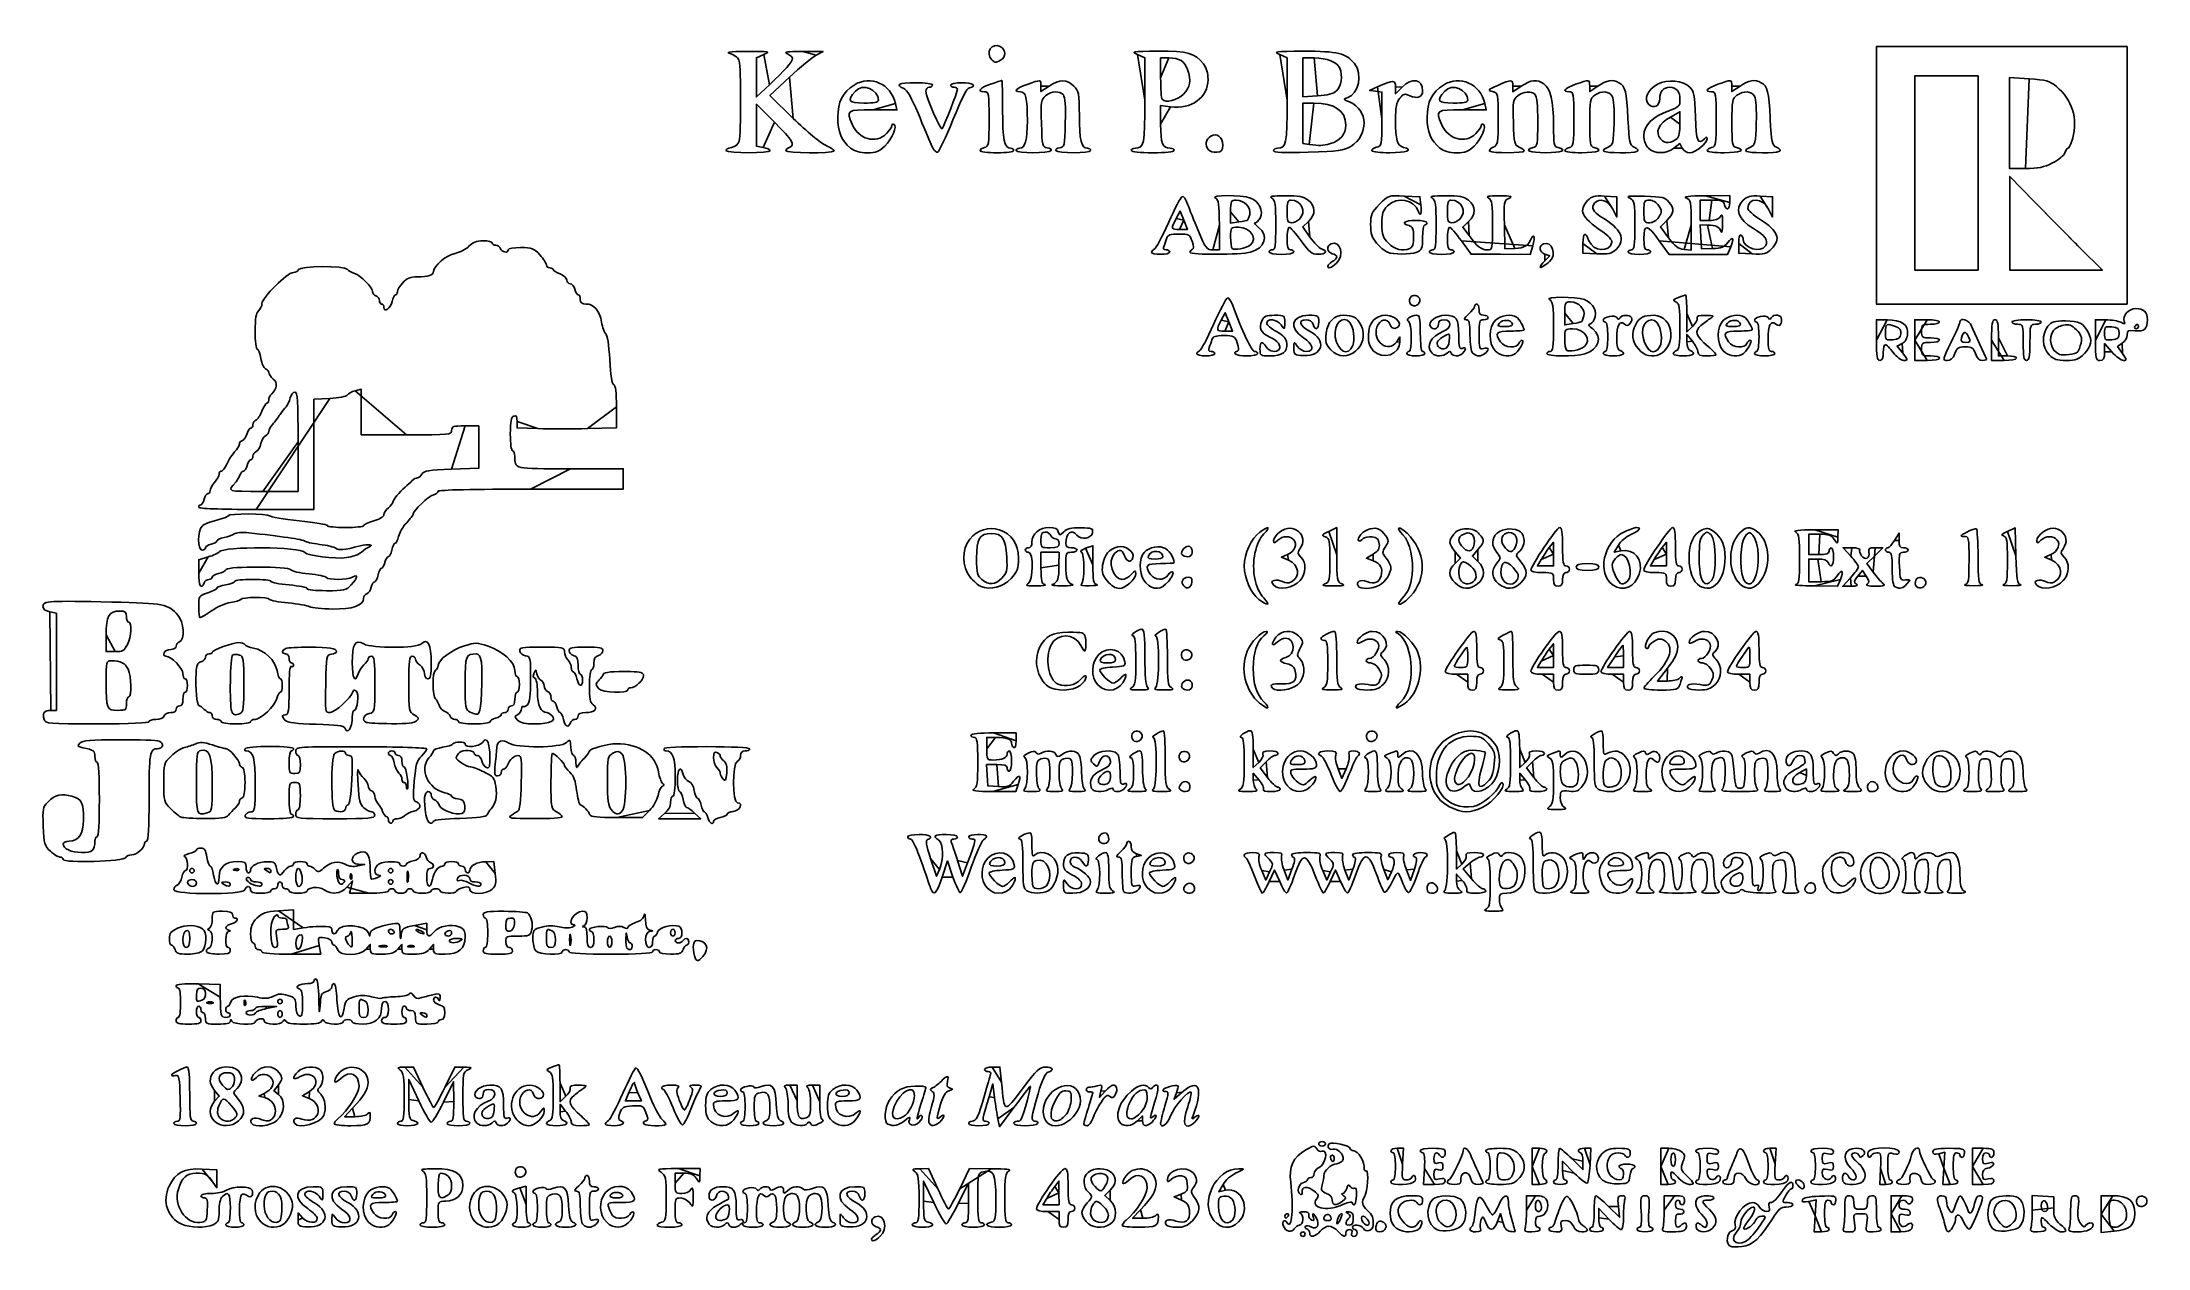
# Model space of a CAD drawing. Extents: x 1.04 to 4.15, y 7.76 to 9.54.
import ezdxf

# ---------------------------------------------------------------- set-up
doc = ezdxf.new("R2010")
doc.units = 0
doc.layers.add('Layer_1', color=7, linetype='CONTINUOUS')

msp = doc.modelspace()

# ---------------------------------------------------------------- linework, layer by layer
at = {"layer": 'Layer_1', "color": 7}
for points in [[(2.103928, 9.524158), (2.093095, 9.519449), (2.093095, 9.490471), (2.093095, 9.461493), (2.11224, 9.479477)], [(2.161428, 9.528762), (2.191428, 9.528851), (2.181062, 9.523157)], [(2.440429, 9.51646), (2.440429, 9.516461)], [(2.666429, 9.456621), (2.666429, 9.519449), (2.655595, 9.524158)], [(2.701648, 9.519127), (2.689762, 9.519127), (2.689762, 9.489683)], [(2.876429, 9.456621), (2.876429, 9.519449), (2.865595, 9.524158)], [(2.916594, 9.519127), (2.899762, 9.519127), (2.899762, 9.490406), (2.899762, 9.461684), (2.92124, 9.463052)], [(3.746418, 9.34579), (3.746418, 9.53579), (3.931418, 9.53579), (4.116418, 9.53579), (4.116418, 9.34579), (4.116418, 9.15579), (3.931418, 9.15579), (3.746418, 9.15579), (3.746418, 9.34579), (3.746418, 9.34579)], [(2.141875, 9.490617), (2.113053, 9.46377), (2.147491, 9.429881)], [(3.896418, 9.349123), (3.896418, 9.492457), (3.849751, 9.492457), (3.803084, 9.492457), (3.803084, 9.349123), (3.803084, 9.20579), (3.849751, 9.20579), (3.896418, 9.20579), (3.896418, 9.349123), (3.896418, 9.349123)], [(3.971704, 9.488278), (3.943084, 9.490063), (3.943084, 9.422927), (3.943084, 9.35579), (3.966528, 9.35579)], [(2.119762, 9.42413), (2.093095, 9.45064), (2.093095, 9.419802), (2.093095, 9.388963), (2.103095, 9.386963)], [(2.298306, 9.451627), (2.300485, 9.44246), (2.265123, 9.44246)], [(2.273095, 9.456719), (2.273095, 9.456719)], [(2.513095, 9.477561), (2.513095, 9.469328), (2.525227, 9.477561)], [(2.723352, 9.465537), (2.723352, 9.465537)], [(2.915931, 9.452461), (2.899762, 9.452461), (2.899762, 9.422682), (2.899762, 9.392903), (2.908929, 9.391515)], [(2.949573, 9.470623), (2.949573, 9.470623)], [(3.016429, 9.428969), (3.016429, 9.468684), (3.007262, 9.46995), (2.998095, 9.471216), (3.009762, 9.476439)], [(3.036429, 9.476275), (3.036429, 9.466307), (3.046172, 9.47605)], [(3.168306, 9.451627), (3.170485, 9.442461), (3.135123, 9.442461)], [(3.143095, 9.456719), (3.143095, 9.456719)], [(3.209762, 9.47734), (3.209762, 9.468887), (3.222202, 9.47734)], [(3.323095, 9.477561), (3.323095, 9.469328), (3.335227, 9.477561)], [(3.533095, 9.477561), (3.533095, 9.469328), (3.545227, 9.477561)], [(2.704345, 9.447001), (2.689762, 9.449), (2.689762, 9.421397)], [(3.456429, 9.421452), (3.456429, 9.439627), (3.442333, 9.431851)], [(2.350939, 9.391334), (2.350939, 9.391334)], [(2.940497, 9.392608), (2.940497, 9.392609)], [(3.459706, 9.3859), (3.456081, 9.392672), (3.447472, 9.3859)], [(3.452262, 9.399943), (3.452262, 9.399943)], [(2.048346, 9.382056), (2.048346, 9.382055)], [(2.231812, 9.386088), (2.231812, 9.386088)], [(2.423096, 9.382072), (2.423095, 9.382072)], [(2.476429, 9.382465), (2.476429, 9.382461)], [(2.646429, 9.382461), (2.646429, 9.382461)], [(2.760035, 9.383799), (2.760035, 9.383799)], [(2.856429, 9.382014), (2.856429, 9.382014)], [(3.001648, 9.382105), (3.001648, 9.382105)], [(3.101812, 9.386088), (3.101812, 9.386088)], [(3.175337, 9.38133), (3.175337, 9.38133)], [(3.286429, 9.382072), (3.286429, 9.382072)], [(3.409762, 9.385789), (3.409762, 9.385794)], [(3.496429, 9.382072), (3.496429, 9.382072)], [(4.006282, 9.364055), (4.006282, 9.364055)], [(3.978975, 9.307552), (3.9432, 9.344123), (3.943144, 9.274957), (3.943089, 9.20579), (4.011539, 9.20579), (4.079989, 9.20579), (4.047372, 9.238386), (4.047368, 9.238386)], [(3.04933, 9.315198), (3.072541, 9.314123), (3.074006, 9.302456)], [(3.345044, 9.315147), (3.363084, 9.314158), (3.363078, 9.299138), (3.363071, 9.284119), (3.357243, 9.295786)], [(3.503397, 9.309119), (3.486418, 9.309119), (3.486418, 9.294119), (3.486418, 9.279119), (3.499586, 9.279119)], [(3.493918, 9.315574), (3.529751, 9.315785), (3.529751, 9.305785)], [(3.574886, 9.315099), (3.593061, 9.314119), (3.592912, 9.299119), (3.592763, 9.284119), (3.587079, 9.295786)], [(2.723873, 9.279389), (2.718531, 9.292988), (2.712614, 9.281889)], [(2.717816, 9.26579), (2.729215, 9.26579), (2.723873, 9.279389), (2.723873, 9.279389)], [(2.766751, 9.23579), (2.776418, 9.23579), (2.776418, 9.272291)], [(2.793084, 9.29202), (2.793084, 9.274917), (2.805164, 9.276877)], [(2.818083, 9.279813), (2.818083, 9.279813)], [(2.894513, 9.281027), (2.894513, 9.281027)], [(2.907934, 9.277608), (2.89945, 9.269745), (2.910223, 9.254461)], [(3.13118, 9.281024), (3.13118, 9.281024)], [(3.144451, 9.277465), (3.135816, 9.269463), (3.145094, 9.256791)], [(3.197144, 9.272728), (3.198084, 9.237452), (3.212757, 9.237777)], [(3.425058, 9.284119), (3.425058, 9.284119)], [(3.436911, 9.2791), (3.427405, 9.269593), (3.439523, 9.253523)], [(3.462362, 9.236408), (3.473084, 9.235363), (3.473084, 9.272349)], [(3.497077, 9.272401), (3.486069, 9.272457), (3.487077, 9.254957), (3.488085, 9.237457), (3.504284, 9.237689)], [(2.821933, 9.242884), (2.821933, 9.242884)], [(2.849751, 9.232456), (2.849751, 9.232456)], [(3.086418, 9.232457), (3.086418, 9.232452)], [(3.239083, 9.241449), (3.235299, 9.229118), (3.191692, 9.229218), (3.148084, 9.229318), (3.133636, 9.249221)], [(3.333648, 9.229902), (3.313084, 9.230785), (3.313083, 9.244952), (3.313086, 9.244952)], [(3.379752, 9.232457), (3.379751, 9.232452)], [(3.531298, 9.239957), (3.52674, 9.229123), (3.483528, 9.229123), (3.440315, 9.229123), (3.425867, 9.249026)], [(3.563127, 9.229824), (3.543124, 9.230786), (3.543102, 9.24515), (3.543105, 9.245149)], [(2.676418, 9.232183), (2.676418, 9.232178)], [(2.936418, 9.211655), (2.936418, 9.211655)], [(3.024479, 9.232351), (3.024479, 9.232352)], [(3.249751, 9.210593), (3.249751, 9.210593)], [(3.256972, 9.219677), (3.264194, 9.226899), (3.256972, 9.22957)], [(2.79054, 9.12939), (2.785198, 9.142989), (2.779281, 9.13189)], [(3.057632, 9.157434), (3.057632, 9.157434)], [(3.286418, 9.142021), (3.286418, 9.124918), (3.298497, 9.126878)], [(3.466418, 9.141876), (3.466418, 9.114628), (3.474849, 9.122549)], [(2.784483, 9.11579), (2.795882, 9.11579), (2.79054, 9.12939), (2.79054, 9.12939)], [(3.208935, 9.126624), (3.208935, 9.126623)], [(3.311417, 9.129814), (3.311417, 9.129814)], [(3.474648, 9.10079), (3.466451, 9.11079), (3.46644, 9.099852)], [(3.545601, 9.126624), (3.545601, 9.126623)], [(3.746418, 9.102457), (3.746418, 9.132457), (3.762343, 9.132457)], [(3.782482, 9.111618), (3.782482, 9.111618)], [(3.803084, 9.102457), (3.803084, 9.132457), (3.821418, 9.132457)], [(4.069751, 9.102457), (4.069751, 9.132457), (4.08497, 9.132457)], [(4.104751, 9.112457), (4.104751, 9.112457)], [(4.133084, 9.122457), (4.133084, 9.122457)], [(2.743085, 9.082179), (2.743084, 9.082179)], [(2.836418, 9.089123), (2.836418, 9.089123)], [(2.886418, 9.090488), (2.886418, 9.090488)], [(2.940926, 9.08829), (2.940926, 9.08829)], [(2.973305, 9.094703), (2.973305, 9.094703)], [(3.003666, 9.086838), (3.003666, 9.086838)], [(3.037762, 9.099675), (3.043084, 9.107273), (3.043084, 9.099865)], [(3.053084, 9.082457), (3.053084, 9.082457)], [(3.090418, 9.083123), (3.090418, 9.083123)], [(3.115814, 9.101863), (3.115814, 9.101863)], [(3.150418, 9.083124), (3.150418, 9.083123)], [(3.183665, 9.086838), (3.183666, 9.086838)], [(3.259751, 9.082462), (3.259751, 9.082457)], [(3.315267, 9.092885), (3.315267, 9.092885)], [(3.343084, 9.082456), (3.343084, 9.082457)], [(3.395047, 9.089379), (3.395047, 9.089379)], [(3.426662, 9.092914), (3.426662, 9.092914)], [(3.446423, 9.0821), (3.446418, 9.0821)], [(3.520332, 9.086838), (3.520332, 9.086838)], [(3.566418, 9.082457), (3.566418, 9.082457)], [(3.746418, 9.102457), (3.746418, 9.102457)], [(3.78416, 9.097346), (3.776903, 9.09375), (3.785235, 9.083104)], [(3.821418, 9.072457), (3.803084, 9.072457), (3.803084, 9.102457), (3.803084, 9.102457)], [(3.856668, 9.099229), (3.856668, 9.099229)], [(3.882525, 9.107352), (3.882525, 9.107352)], [(3.934751, 9.072457), (3.916418, 9.072457), (3.916418, 9.102457), (3.916418, 9.102457)], [(3.926418, 9.10579), (3.926418, 9.079123), (3.939751, 9.079123)], [(3.963084, 9.099123), (3.963084, 9.099123)], [(4.001266, 9.080639), (4.001266, 9.080639)], [(4.043751, 9.085123), (4.043751, 9.085123)], [(4.069748, 9.102457), (4.069751, 9.102457)], [(4.094126, 9.084957), (4.083212, 9.097457), (4.083146, 9.084957)], [(4.109353, 9.097886), (4.102288, 9.092938), (4.10958, 9.082697)], [(1.463286, 9.016367), (1.439757, 9.015037), (1.439757, 8.933747), (1.439757, 8.852456), (1.354757, 8.852456)], [(1.576423, 8.962456), (1.509757, 8.962456), (1.509757, 8.996151), (1.509757, 9.029846), (1.500623, 9.027553)], [(1.886423, 9.00403), (1.886423, 8.972827), (1.843923, 8.971808)], [(1.642747, 8.91184), (1.68309, 8.913278), (1.68309, 8.944534), (1.68309, 8.97579), (1.66309, 8.97579)], [(1.77059, 8.971752), (1.739757, 8.97271), (1.739757, 8.98248)], [(1.364627, 8.879123), (1.416425, 8.879123), (1.416425, 8.952456), (1.416425, 8.952456)], [(1.818446, 8.91246), (1.896423, 8.91246), (1.896423, 8.89746), (1.896423, 8.88246), (1.759757, 8.88246)], [(2.539759, 8.802457), (2.539759, 8.802457)], [(2.579014, 8.795031), (2.589758, 8.798777), (2.589758, 8.770861)], [(2.937924, 8.820039), (2.949759, 8.825682), (2.949759, 8.785629)], [(3.153092, 8.805841), (3.153092, 8.805841)], [(3.214587, 8.800281), (3.214587, 8.800281)], [(3.269681, 8.786623), (3.269603, 8.804123), (3.263367, 8.79601)], [(3.365434, 8.799682), (3.359443, 8.789226), (3.369194, 8.791177)], [(3.436344, 8.786623), (3.436266, 8.804123), (3.43003, 8.79601)], [(3.662678, 8.815789), (3.646418, 8.815789), (3.646418, 8.800789), (3.646418, 8.785789), (3.661418, 8.785789)], [(3.655584, 8.822355), (3.689751, 8.822455), (3.689577, 8.811622)], [(3.773129, 8.806623), (3.779734, 8.817456), (3.779745, 8.806623)], [(3.939751, 8.820004), (3.951418, 8.825233), (3.952349, 8.78407)], [(1.269758, 8.758595), (1.269758, 8.778068), (1.283925, 8.782297)], [(2.539708, 8.769957), (2.539763, 8.789123), (2.52643, 8.789123), (2.513097, 8.789123), (2.513097, 8.766034)], [(2.693091, 8.782048), (2.693091, 8.782048)], [(2.72122, 8.78611), (2.72122, 8.78611)], [(2.878468, 8.777526), (2.868147, 8.781865), (2.877222, 8.786)], [(3.003281, 8.776738), (2.993486, 8.780436), (3.003502, 8.786527)], [(3.124454, 8.772819), (3.132485, 8.780548), (3.124454, 8.790091)], [(3.158198, 8.793192), (3.149973, 8.783416), (3.158198, 8.775688)], [(3.251586, 8.77851), (3.246041, 8.769123), (3.257896, 8.769123), (3.269751, 8.769123), (3.269673, 8.786623), (3.269681, 8.786623)], [(3.303084, 8.767457), (3.303084, 8.767457)], [(3.418249, 8.77851), (3.412704, 8.769123), (3.424559, 8.769123), (3.436414, 8.769123), (3.436336, 8.786623), (3.436344, 8.786623)], [(3.659856, 8.779122), (3.646418, 8.779122), (3.646418, 8.762455), (3.646418, 8.745789), (3.664675, 8.745789)], [(3.708468, 8.783472), (3.697185, 8.79579), (3.710332, 8.79579)], [(3.74473, 8.79579), (3.755751, 8.79579), (3.744049, 8.784088), (3.732347, 8.772386), (3.741547, 8.759921)], [(4.005136, 8.777526), (3.994814, 8.781866), (4.003889, 8.786001)], [(2.424487, 8.738849), (2.424486, 8.738849)], [(2.455274, 8.751003), (2.455274, 8.751003)], [(2.49393, 8.742724), (2.493925, 8.742724)], [(2.572258, 8.741331), (2.572259, 8.741331)], [(2.611372, 8.74646), (2.611372, 8.74646)], [(2.66794, 8.743972), (2.66794, 8.743972)], [(2.72406, 8.739488), (2.72406, 8.739488)], [(2.856744, 8.740405), (2.856744, 8.740404)], [(2.932259, 8.742561), (2.932259, 8.742561)], [(2.981245, 8.739413), (2.981245, 8.739413)], [(3.124606, 8.743971), (3.124607, 8.743971)], [(3.152959, 8.747296), (3.152959, 8.747296)], [(3.188547, 8.742698), (3.188542, 8.742698)], [(3.216364, 8.749008), (3.216364, 8.749008)], [(3.269759, 8.749123), (3.269759, 8.749123)], [(3.357626, 8.740657), (3.357626, 8.740657)], [(3.379092, 8.746456), (3.379092, 8.746456)], [(3.436422, 8.749123), (3.436422, 8.749123)], [(3.485592, 8.73939), (3.485592, 8.73939)], [(3.503517, 8.747969), (3.503517, 8.747969)], [(3.542197, 8.74548), (3.542197, 8.74548)], [(3.565869, 8.74829), (3.565869, 8.74829)], [(3.627252, 8.74142), (3.627251, 8.741421)], [(3.693129, 8.749229), (3.688943, 8.739122), (3.655181, 8.739509)], [(3.709088, 8.739174), (3.696758, 8.739119), (3.708239, 8.751619), (3.708239, 8.751623)], [(3.7314, 8.753683), (3.725678, 8.762415), (3.718882, 8.753775)], [(3.773924, 8.737997), (3.773925, 8.737997)], [(3.804306, 8.740767), (3.804306, 8.740767)], [(3.877251, 8.741421), (3.877251, 8.741421)], [(3.933918, 8.741421), (3.933918, 8.741421)], [(3.983412, 8.740405), (3.983412, 8.740405)], [(1.269757, 8.708591), (1.269758, 8.708589)], [(2.834789, 8.719694), (2.834789, 8.719694)], [(3.045427, 8.719957), (3.045427, 8.719957)], [(1.051625, 8.555791), (1.059762, 8.555791), (1.059762, 8.627541), (1.059762, 8.699291), (1.049762, 8.701291)], [(1.133095, 8.667219), (1.133095, 8.642457), (1.146185, 8.642457)], [(1.164518, 8.652969), (1.164518, 8.652969)], [(3.269684, 8.636623), (3.269606, 8.654123), (3.26337, 8.64601)], [(2.623095, 8.630895), (2.623095, 8.630895)], [(2.720972, 8.634101), (2.720972, 8.634101)], [(3.143095, 8.634123), (3.143095, 8.634123)], [(3.251589, 8.62851), (3.246044, 8.619123), (3.257899, 8.619123), (3.269754, 8.619123), (3.269677, 8.636623), (3.269684, 8.636623)], [(3.299758, 8.61579), (3.299758, 8.61579)], [(3.360138, 8.634957), (3.349438, 8.619123), (3.361265, 8.619123), (3.373091, 8.619123), (3.373091, 8.636346), (3.373091, 8.636346)], [(3.438041, 8.61829), (3.422994, 8.599123), (3.437376, 8.599123)], [(3.559758, 8.634123), (3.559758, 8.634123)], [(1.68709, 8.581624), (1.68709, 8.581624)], [(1.860595, 8.587443), (1.860595, 8.587443)], [(2.523818, 8.590993), (2.523818, 8.590993)], [(2.59701, 8.593505), (2.59701, 8.593505)], [(2.647262, 8.589391), (2.647262, 8.589391)], [(2.682429, 8.589791), (2.682429, 8.589791)], [(2.721338, 8.58927), (2.721338, 8.58927)], [(2.855317, 8.588013), (2.855318, 8.588013)], [(2.930595, 8.589391), (2.930595, 8.589391)], [(2.978238, 8.588893), (2.978238, 8.588893)], [(3.143095, 8.597457), (3.143095, 8.609123), (3.126429, 8.609123)], [(3.143095, 8.597457), (3.143095, 8.597457)], [(3.190595, 8.58939), (3.190595, 8.58939)], [(3.269762, 8.597457), (3.269762, 8.609123), (3.253095, 8.609123)], [(3.269762, 8.597457), (3.269762, 8.597457)], [(3.373091, 8.597457), (3.373091, 8.609123), (3.356425, 8.609123)], [(3.373091, 8.597457), (3.373091, 8.597457)], [(3.403091, 8.588429), (3.403091, 8.588429)], [(3.468234, 8.588893), (3.468234, 8.588893)], [(3.559758, 8.597456), (3.559758, 8.609123), (3.543091, 8.609123)], [(3.559758, 8.597456), (3.559758, 8.597456)], [(1.163095, 8.565791), (1.163095, 8.565791)], [(1.331156, 8.551142), (1.331156, 8.551147)], [(2.83583, 8.56664), (2.83583, 8.56664)], [(3.044204, 8.568541), (3.044204, 8.568541)], [(1.041438, 8.542427), (1.041438, 8.542427)], [(1.303095, 8.539124), (1.303095, 8.539124)], [(1.485599, 8.52996), (1.4856, 8.529961)], [(1.517262, 8.537998), (1.517262, 8.537998)], [(1.653094, 8.539124), (1.653095, 8.539124)], [(1.808095, 8.542461), (1.808095, 8.542461)], [(2.443095, 8.52246), (2.476429, 8.52246), (2.476429, 8.510597)], [(2.446156, 8.515794), (2.433095, 8.515794), (2.433095, 8.499127)], [(2.647643, 8.514105), (2.647643, 8.514105)], [(2.826429, 8.498547), (2.826429, 8.471299), (2.834521, 8.478901)], [(2.994309, 8.514105), (2.994309, 8.514105)], [(3.219762, 8.498547), (3.219762, 8.471299), (3.227854, 8.478901)], [(1.577653, 8.456916), (1.577653, 8.456916)], [(2.044988, 8.48104), (2.044988, 8.48104)], [(2.447913, 8.475794), (2.43273, 8.475794), (2.433746, 8.45996), (2.434761, 8.444127), (2.450221, 8.443126)], [(2.615817, 8.456628), (2.615817, 8.456628)], [(2.717643, 8.484105), (2.717643, 8.484105)], [(2.835001, 8.452785), (2.826429, 8.462973), (2.826429, 8.453383)], [(2.845541, 8.479941), (2.83674, 8.470754), (2.847418, 8.456732)], [(2.902472, 8.481628), (2.902472, 8.481628)], [(2.941363, 8.461145), (2.941363, 8.461145)], [(2.951759, 8.469275), (2.957315, 8.455388), (2.963602, 8.469431)], [(3.228334, 8.452785), (3.219762, 8.462973), (3.219762, 8.453383)], [(3.238874, 8.479941), (3.230073, 8.470754), (3.240751, 8.456732)], [(3.462472, 8.481628), (3.462472, 8.481628)], [(3.643095, 8.45957), (3.643095, 8.469299), (3.633095, 8.464128)], [(2.413928, 8.439392), (2.413929, 8.439394)], [(2.47945, 8.446334), (2.475776, 8.435793), (2.441935, 8.435893)], [(2.489095, 8.439806), (2.489095, 8.439794)], [(2.587727, 8.440552), (2.587727, 8.440552)], [(2.643929, 8.439395), (2.643929, 8.439395)], [(2.679095, 8.439795), (2.679095, 8.439795)], [(2.718005, 8.439274), (2.718005, 8.439274)], [(2.807262, 8.439395), (2.807262, 8.439395)], [(2.876811, 8.444399), (2.876811, 8.444399)], [(2.992429, 8.439794), (2.992429, 8.439794)], [(3.024523, 8.441032), (3.024524, 8.441032)], [(3.139895, 8.452594), (3.139895, 8.452594)], [(3.200595, 8.439395), (3.200595, 8.439395)], [(3.304405, 8.447733), (3.304405, 8.447733)], [(3.335595, 8.439395), (3.335595, 8.439395)], [(3.366311, 8.448909), (3.366311, 8.448909)], [(3.389095, 8.439794), (3.389095, 8.439794)], [(3.436811, 8.444399), (3.436811, 8.444399)], [(3.485762, 8.439802), (3.485762, 8.439794)], [(3.613248, 8.44061), (3.613248, 8.440611)], [(3.637823, 8.447818), (3.637823, 8.447818)], [(3.665762, 8.439795), (3.665762, 8.439794)], [(3.733095, 8.442104), (3.733095, 8.442104)], [(3.76701, 8.443509), (3.76701, 8.443509)], [(3.824059, 8.443294), (3.824059, 8.443294)], [(3.854405, 8.447733), (3.854405, 8.447733)], [(3.877262, 8.439391), (3.877262, 8.439394)], [(1.243672, 8.398087), (1.243672, 8.398087)], [(1.282262, 8.404561), (1.282262, 8.404561)], [(1.486429, 8.410516), (1.486429, 8.410516)], [(1.549761, 8.394127), (1.549762, 8.394127)], [(1.605235, 8.401627), (1.605235, 8.401627)], [(1.731069, 8.400779), (1.731068, 8.40078)], [(1.935295, 8.407966), (1.925025, 8.39746), (1.886838, 8.39746)], [(1.895, 8.407223), (1.895, 8.407222)], [(2.001744, 8.404127), (2.010735, 8.395794), (1.97973, 8.395794), (1.948725, 8.395794), (1.957577, 8.4034)], [(2.021131, 8.39746), (2.021131, 8.39746)], [(3.116301, 8.413294), (3.116302, 8.413294)], [(3.263929, 8.413767), (3.263929, 8.413767)], [(2.59865, 8.363883), (2.59865, 8.363883)], [(1.069762, 8.335536), (1.069762, 8.335536)], [(1.693461, 8.332358), (1.705496, 8.332469), (1.707548, 8.315143)], [(2.350156, 8.33718), (2.358888, 8.310798), (2.36321, 8.320798)], [(2.383177, 8.309572), (2.375067, 8.333392), (2.367135, 8.309595)], [(2.389795, 8.334205), (2.397474, 8.310946), (2.404859, 8.330872)], [(2.653925, 8.344097), (2.661425, 8.341618), (2.653925, 8.340143)], [(2.724305, 8.334109), (2.724305, 8.334109)], [(3.126425, 8.34855), (3.126425, 8.321302), (3.134517, 8.328905)], [(1.263092, 8.319131), (1.263092, 8.319131)], [(1.266425, 8.300798), (1.266425, 8.300798)], [(1.328855, 8.321146), (1.328855, 8.321145)], [(1.376425, 8.319131), (1.376425, 8.319131)], [(1.421889, 8.300806), (1.421889, 8.300806)], [(1.484758, 8.302465), (1.484758, 8.302465)], [(1.521064, 8.285803), (1.492369, 8.285803), (1.494652, 8.294898), (1.496934, 8.303993), (1.488506, 8.294898)], [(1.495369, 8.31309), (1.495369, 8.31309)], [(1.504759, 8.325989), (1.514759, 8.328343), (1.505592, 8.328737)], [(1.556425, 8.319131), (1.556425, 8.319131)], [(1.556425, 8.302465), (1.556425, 8.302465)], [(1.578782, 8.316593), (1.578782, 8.316593)], [(2.459758, 8.330902), (2.459758, 8.330902)], [(2.696425, 8.330902), (2.696425, 8.330902)], [(2.828383, 8.310897), (2.828382, 8.310897)], [(2.838938, 8.319341), (2.844926, 8.305243), (2.850639, 8.317224)], [(2.865467, 8.302899), (2.857972, 8.320001), (2.849963, 8.302899)], [(2.871891, 8.320041), (2.877529, 8.305278), (2.883639, 8.321372)], [(2.928939, 8.319341), (2.934926, 8.305243), (2.940639, 8.317224)], [(2.955467, 8.302899), (2.947972, 8.320001), (2.939963, 8.302899)], [(2.961892, 8.320041), (2.96753, 8.305278), (2.973639, 8.321372)], [(3.019166, 8.320618), (3.02508, 8.305564), (3.030671, 8.317289)], [(3.052671, 8.320182), (3.058756, 8.304692), (3.064331, 8.321054)], [(3.135061, 8.304549), (3.126635, 8.314131), (3.126535, 8.303464)], [(3.146692, 8.330511), (3.136448, 8.321891), (3.148505, 8.307178)], [(3.373091, 8.328723), (3.373091, 8.328723)], [(3.549146, 8.306631), (3.549146, 8.306631)], [(3.764118, 8.304344), (3.764118, 8.304344)], [(1.233092, 8.290903), (1.233092, 8.290903)], [(1.316425, 8.299131), (1.316425, 8.299131)], [(1.363092, 8.299132), (1.363092, 8.299131)], [(1.686425, 8.299132), (1.686425, 8.299131)], [(2.350219, 8.293298), (2.350219, 8.293298)], [(2.433673, 8.293513), (2.433673, 8.293513)], [(2.492258, 8.289398), (2.492258, 8.289398)], [(2.522974, 8.298912), (2.522974, 8.298912)], [(2.546425, 8.296539), (2.546425, 8.29654)], [(2.595758, 8.289798), (2.595758, 8.289798)], [(2.635314, 8.28802), (2.635314, 8.28802)], [(2.67034, 8.293513), (2.670339, 8.293513)], [(2.724668, 8.289277), (2.724668, 8.289277)], [(3.083091, 8.292268), (3.083091, 8.292268)], [(3.109097, 8.289798), (3.109091, 8.289798)], [(3.212974, 8.298912), (3.212974, 8.298912)], [(3.243925, 8.288005), (3.243925, 8.288005)], [(3.27335, 8.297776), (3.27335, 8.297776)], [(3.297258, 8.289398), (3.297258, 8.289398)], [(3.349175, 8.289258), (3.349175, 8.289258)], [(3.394519, 8.291031), (3.39452, 8.291036)], [(3.519158, 8.294124), (3.519158, 8.294118)], [(3.641227, 8.289451), (3.641227, 8.289451)], [(3.675139, 8.292044), (3.675139, 8.292044)], [(3.73, 8.294581), (3.73, 8.294581)], [(3.785758, 8.289798), (3.785758, 8.289798)], [(1.387403, 8.259688), (1.409758, 8.261112), (1.409758, 8.246748), (1.409758, 8.232384), (1.423925, 8.234707)], [(1.588263, 8.238037), (1.606425, 8.241329), (1.606425, 8.231897)], [(1.735813, 8.239993), (1.735813, 8.239993)], [(3.170591, 8.262729), (3.170591, 8.262732)], [(1.256425, 8.219023), (1.256425, 8.219023)], [(1.385144, 8.219129), (1.385145, 8.219129)], [(1.447789, 8.208604), (1.449837, 8.195798), (1.406464, 8.195798)], [(1.422468, 8.215195), (1.422468, 8.215195)], [(1.496038, 8.219963), (1.496038, 8.219963)], [(1.523092, 8.202974), (1.523092, 8.210151), (1.516867, 8.202974)], [(1.547322, 8.207982), (1.547322, 8.207982)], [(1.558092, 8.229131), (1.558092, 8.229131)], [(1.569758, 8.202974), (1.569758, 8.210151), (1.563534, 8.202974)], [(1.587258, 8.208005), (1.587258, 8.208005)], [(1.599758, 8.229131), (1.599758, 8.229131)], [(1.616425, 8.202974), (1.616425, 8.210151), (1.610201, 8.202974)], [(1.643092, 8.22736), (1.643092, 8.22736)], [(1.656425, 8.215798), (1.656425, 8.215798)], [(1.796425, 8.217108), (1.796425, 8.217108)], [(1.818782, 8.223259), (1.818782, 8.223259)], [(1.879758, 8.214131), (1.879758, 8.214131)], [(1.909758, 8.207465), (1.909758, 8.207465)], [(1.973092, 8.227465), (1.973092, 8.227465)], [(1.234758, 8.202461), (1.234758, 8.202461)], [(1.28141, 8.199151), (1.28141, 8.199151)], [(1.363092, 8.199131), (1.363092, 8.199129)], [(1.689758, 8.200798), (1.689758, 8.200798)], [(1.767258, 8.200791), (1.767258, 8.200784)], [(2.001859, 8.193295), (2.001859, 8.193295)], [(1.268925, 8.151749), (1.301425, 8.150794), (1.301617, 8.132461)], [(1.274486, 8.127818), (1.274486, 8.127818)], [(1.290592, 8.124669), (1.290592, 8.124669)], [(1.338702, 8.12642), (1.338702, 8.12642)], [(1.369769, 8.115463), (1.384758, 8.118397), (1.368925, 8.118763)], [(1.393092, 8.125795), (1.393092, 8.125795)], [(1.519758, 8.113771), (1.519758, 8.113771)], [(1.236424, 8.097461), (1.236425, 8.097461)], [(1.353658, 8.109162), (1.353658, 8.109161)], [(1.393092, 8.107461), (1.393092, 8.107461)], [(1.606425, 8.105795), (1.606425, 8.105795)], [(1.574161, 8.029022), (1.586896, 8.029133), (1.600827, 7.999199)], [(1.633092, 7.999133), (1.647796, 8.029133), (1.661277, 8.028908)], [(2.44116, 8.029128), (2.452561, 8.029128), (2.454797, 8.006628)], [(1.293283, 7.978564), (1.30014, 7.985925), (1.293283, 7.994643)], [(1.319606, 8.000611), (1.319606, 8.000611)], [(1.367562, 7.983963), (1.358524, 7.986231), (1.366314, 7.990179)], [(1.387417, 8.00309), (1.380747, 7.994069), (1.387586, 7.98878)], [(1.432852, 7.982561), (1.422833, 7.986711), (1.433183, 7.993005)], [(1.594739, 7.979133), (1.579788, 8.0108), (1.579777, 7.981321)], [(1.646186, 7.9783), (1.645948, 8.007467), (1.631077, 7.977467)], [(1.803092, 8.005214), (1.803092, 7.977966), (1.811523, 7.985887)], [(1.90482, 7.991457), (1.899669, 7.979128), (1.911425, 7.979128), (1.923181, 7.979128), (1.918136, 7.991202), (1.918136, 7.991202)], [(2.049758, 7.991016), (2.049758, 7.991016)], [(2.142425, 8.002461), (2.153092, 8.002461), (2.153092, 7.979325)], [(2.175758, 8.002461), (2.186425, 8.002461), (2.186425, 7.977739)], [(2.229758, 7.991016), (2.229758, 7.991016)], [(2.444632, 7.984128), (2.442123, 8.004128), (2.436408, 7.985385)], [(2.601661, 7.993884), (2.599249, 7.984272), (2.607678, 7.993366)], [(2.713112, 7.990847), (2.709612, 7.981642), (2.721468, 7.992052)], [(1.496917, 7.968295), (1.485072, 7.955795), (1.500082, 7.955795)], [(1.705821, 7.965201), (1.705821, 7.965201)], [(1.811322, 7.964128), (1.803125, 7.974128), (1.803114, 7.96319)], [(1.96999, 7.969062), (1.96999, 7.969062)], [(2.472898, 7.969231), (2.45168, 7.941001), (2.449411, 7.952564)], [(2.550684, 7.959661), (2.550684, 7.959661)], [(2.661129, 7.962717), (2.661129, 7.962717)], [(1.233092, 7.945795), (1.233092, 7.945794)], [(1.293092, 7.949128), (1.293092, 7.949128)], [(1.322425, 7.953127), (1.322425, 7.953128)], [(1.347912, 7.946085), (1.347912, 7.946085)], [(1.411425, 7.945795), (1.411425, 7.945795)], [(1.469758, 7.945387), (1.469758, 7.945387)], [(1.563095, 7.9458), (1.563092, 7.945795)], [(1.680425, 7.946462), (1.680425, 7.946462)], [(1.739582, 7.950982), (1.739582, 7.950983)], [(1.783097, 7.945438), (1.783092, 7.945438)], [(1.869758, 7.944594), (1.869758, 7.944594)], [(2.025961, 7.948833), (2.025961, 7.948833)], [(2.069758, 7.945794), (2.069758, 7.945795)], [(2.144996, 7.947702), (2.144996, 7.947699)], [(2.205961, 7.948833), (2.205961, 7.948833)], [(2.287258, 7.944669), (2.287258, 7.944669)], [(2.309943, 7.955893), (2.309943, 7.955893)], [(2.347781, 7.94707), (2.34778, 7.947071)], [(2.406425, 7.945795), (2.406425, 7.945795)], [(2.521663, 7.947699), (2.521663, 7.947699)], [(2.57645, 7.944961), (2.57645, 7.944961)], [(2.630427, 7.946461), (2.630425, 7.946461)], [(2.663094, 7.949709), (2.663094, 7.956957), (2.655379, 7.949709)], [(2.689783, 7.946628), (2.689784, 7.946628)], [(2.923091, 7.915794), (2.923091, 7.915794)], [(3.039034, 7.909127), (3.048309, 7.909127), (3.046991, 7.885793)], [(3.238091, 7.88246), (3.238091, 7.909127), (3.248925, 7.909127)], [(3.3157, 7.909127), (3.324976, 7.909127), (3.323696, 7.88496)], [(3.428091, 7.882461), (3.428091, 7.909128), (3.439954, 7.909128)], [(3.589034, 7.909128), (3.598309, 7.909128), (3.596991, 7.885794)], [(3.845885, 7.87959), (3.847229, 7.903386), (3.838494, 7.901193)], [(3.888091, 7.882461), (3.888091, 7.909128), (3.903925, 7.909128)], [(1.274799, 7.878507), (1.296415, 7.87746), (1.296422, 7.864218), (1.296428, 7.850976), (1.290788, 7.859218)], [(1.737639, 7.870772), (1.737639, 7.870772)], [(1.986021, 7.87246), (1.973095, 7.87246), (1.973095, 7.85746)], [(1.977354, 7.879126), (2.009762, 7.879126), (2.009586, 7.868293)], [(2.334164, 7.87902), (2.3469, 7.879131), (2.360831, 7.849197)], [(2.393095, 7.849131), (2.4078, 7.879131), (2.439614, 7.879031)], [(2.941702, 7.892011), (2.941701, 7.892014)], [(3.093816, 7.855793), (3.077874, 7.855793), (3.079192, 7.879127), (3.079192, 7.879127)], [(3.209846, 7.871025), (3.209846, 7.871025)], [(3.248925, 7.855793), (3.238091, 7.855793), (3.238091, 7.88246), (3.238091, 7.88246)], [(3.300182, 7.872669), (3.283091, 7.890032), (3.283091, 7.876246)], [(3.297144, 7.893419), (3.313091, 7.877711), (3.313091, 7.890085)], [(3.438925, 7.855794), (3.428091, 7.855794), (3.428091, 7.882461), (3.428091, 7.882461)], [(3.449758, 7.892461), (3.449758, 7.892461)], [(3.760482, 7.855792), (3.751207, 7.855792), (3.752525, 7.879125), (3.752525, 7.879128)], [(3.855482, 7.855794), (3.84454, 7.855794), (3.845885, 7.87959), (3.845885, 7.87959)], [(3.903925, 7.855794), (3.888091, 7.855794), (3.888091, 7.882461), (3.888091, 7.882461)], [(1.545612, 7.83996), (1.545612, 7.83996)], [(1.636648, 7.839243), (1.636648, 7.839243)], [(1.743935, 7.850883), (1.753095, 7.853182), (1.753095, 7.826154)], [(1.895595, 7.83996), (1.895595, 7.83996)], [(2.354743, 7.829133), (2.339792, 7.860799), (2.33978, 7.83132)], [(2.40619, 7.828299), (2.405951, 7.857466), (2.391081, 7.827466)], [(2.521589, 7.83518), (2.516044, 7.825793), (2.527899, 7.825793), (2.539754, 7.825793), (2.539677, 7.843293), (2.539684, 7.843293)], [(2.539684, 7.843293), (2.539606, 7.860793), (2.53337, 7.85268)], [(2.615136, 7.847534), (2.607181, 7.839579), (2.615136, 7.832105)], [(2.60809, 7.853657), (2.60809, 7.853656)], [(2.72057, 7.832544), (2.709714, 7.837648), (2.719963, 7.841517)], [(2.781862, 7.855896), (2.775632, 7.845089), (2.785414, 7.847238)], [(3.029758, 7.859127), (3.029758, 7.859127)], [(3.113091, 7.858849), (3.113091, 7.858849)], [(3.169758, 7.859127), (3.169758, 7.859127)], [(3.229762, 7.817732), (3.229762, 7.839126), (3.242978, 7.839126)], [(3.269758, 7.859127), (3.269758, 7.859127)], [(3.347476, 7.859071), (3.347476, 7.859071)], [(3.433095, 7.817732), (3.433095, 7.839126), (3.448095, 7.839126)], [(3.479758, 7.859128), (3.479758, 7.859128)], [(3.519758, 7.859128), (3.519758, 7.859128)], [(3.579758, 7.859128), (3.579758, 7.859128)], [(3.630255, 7.854472), (3.630255, 7.854473)], [(3.649758, 7.859128), (3.649758, 7.859128)], [(3.698647, 7.858016), (3.698647, 7.858017)], [(3.768095, 7.81246), (3.768095, 7.839127), (3.783929, 7.839127)], [(3.776425, 7.859128), (3.776425, 7.859128)], [(3.976429, 7.817915), (3.976429, 7.839492), (3.992262, 7.838476), (4.008095, 7.837461), (4.008095, 7.82133)], [(4.078095, 7.812072), (4.078095, 7.839127), (4.095226, 7.839127)], [(1.39244, 7.816513), (1.39244, 7.816513)], [(1.416429, 7.803711), (1.416429, 7.813717), (1.423404, 7.80623)], [(1.416429, 7.803711), (1.416429, 7.803711)], [(1.466429, 7.803824), (1.466429, 7.803824)], [(1.709107, 7.816513), (1.709107, 7.816513)], [(2.047823, 7.804483), (2.047823, 7.804483)], [(2.216429, 7.803824), (2.216429, 7.803824)], [(2.539762, 7.804126), (2.539762, 7.815793), (2.523095, 7.815793)], [(2.539762, 7.804126), (2.539762, 7.804126)], [(2.612484, 7.808243), (2.612484, 7.808243)], [(2.660251, 7.818293), (2.648405, 7.805793), (2.663415, 7.805793)], [(2.768388, 7.802716), (2.768388, 7.802716)], [(2.795758, 7.803127), (2.795758, 7.803127)], [(2.873091, 7.809127), (2.873091, 7.809127)], [(2.940913, 7.807601), (2.940913, 7.807601)], [(2.957355, 7.812364), (2.957355, 7.812364)], [(2.994698, 7.804667), (2.994698, 7.804667)], [(3.124503, 7.803326), (3.124503, 7.803326)], [(3.194746, 7.80011), (3.19121, 7.812761), (3.186937, 7.800944)], [(3.251243, 7.818826), (3.251243, 7.818826)], [(3.351373, 7.804723), (3.336429, 7.820319), (3.336429, 7.806389)], [(3.350875, 7.823293), (3.367217, 7.80746), (3.365566, 7.823293)], [(3.655882, 7.809478), (3.657221, 7.833163), (3.64643, 7.830793)], [(3.665486, 7.785793), (3.654544, 7.785793), (3.655882, 7.809478), (3.655882, 7.809478)], [(3.782367, 7.785793), (3.768095, 7.785793), (3.768095, 7.81246), (3.768095, 7.81246)], [(3.999161, 7.823032), (3.999161, 7.823032)], [(4.097176, 7.786749), (4.078095, 7.785018), (4.078095, 7.812072), (4.078095, 7.812072)], [(4.130972, 7.827438), (4.130972, 7.827438)], [(1.244604, 7.797146), (1.244603, 7.797145)], [(1.361277, 7.800641), (1.361277, 7.800641)], [(1.520343, 7.800175), (1.520343, 7.800175)], [(1.596429, 7.795793), (1.596429, 7.795793)], [(1.677944, 7.800641), (1.677944, 7.800641)], [(1.733095, 7.795793), (1.733095, 7.795793)], [(1.763095, 7.795793), (1.763095, 7.795793)], [(1.837095, 7.79646), (1.837095, 7.79646)], [(1.871484, 7.800434), (1.871484, 7.800434)], [(1.946428, 7.795404), (1.946429, 7.795404)], [(2.023248, 7.797278), (2.023248, 7.797276)], [(2.263095, 7.774992), (2.263095, 7.774992)], [(2.323099, 7.795799), (2.323095, 7.795793)], [(2.580001, 7.801243), (2.58, 7.801242)], [(2.633091, 7.795385), (2.633091, 7.795385)], [(2.697912, 7.796084), (2.697912, 7.796084)], [(2.896429, 7.78246), (2.896429, 7.78246)], [(2.909762, 7.783849), (2.909762, 7.783849)], [(2.973512, 7.799127), (2.973512, 7.799127)], [(3.007588, 7.793117), (3.007588, 7.793117)], [(3.043155, 7.788259), (3.043155, 7.788259)], [(3.097792, 7.788879), (3.097792, 7.788879)], [(3.146429, 7.78893), (3.146429, 7.78893)], [(3.227739, 7.791066), (3.227739, 7.791066)], [(3.263095, 7.789126), (3.263095, 7.789126)], [(3.323095, 7.789126), (3.323095, 7.789126)], [(3.393095, 7.789126), (3.393095, 7.789126)], [(3.431072, 7.791066), (3.431072, 7.791066)], [(3.480912, 7.790942), (3.480912, 7.790937)], [(3.5583, 7.775634), (3.5583, 7.775634)], [(3.697739, 7.791066), (3.697739, 7.791066)], [(3.846443, 7.79996), (3.846443, 7.79996)], [(3.922591, 7.787866), (3.922591, 7.787866)], [(3.947, 7.797977), (3.947, 7.797977)], [(3.974395, 7.791067), (3.974405, 7.791066)], [(4.031072, 7.791066), (4.031072, 7.791066)], [(4.110333, 7.797977), (4.110333, 7.797977)], [(3.530595, 7.7645), (3.530595, 7.7645)]]:
    msp.add_lwpolyline(points, close=True, dxfattribs=at)
for points in [[(2.055311, 9.525053), (2.046681, 9.527829), (2.051129, 9.528485), (2.079762, 9.528656)], [(2.067765, 9.51456), (2.066645, 9.518735), (2.061515, 9.523057), (2.055311, 9.525053)], [(2.067617, 9.396457), (2.070205, 9.40612), (2.07033, 9.505006), (2.067765, 9.51456)], [(2.079762, 9.528656), (2.11271, 9.528854), (2.114127, 9.52859), (2.103928, 9.524158)], [(2.11224, 9.479477), (2.134793, 9.500662), (2.146428, 9.513863), (2.146428, 9.518266)], [(2.138928, 9.525059), (2.132929, 9.527952), (2.137431, 9.528693), (2.161428, 9.528762)], [(2.146428, 9.518266), (2.146428, 9.520012), (2.143053, 9.523069), (2.138928, 9.525059)], [(2.181062, 9.523157), (2.175361, 9.520026), (2.157727, 9.505382), (2.141875, 9.490617)], [(2.440429, 9.516461), (2.430364, 9.526525), (2.440586, 9.542488), (2.452882, 9.535908)], [(2.453314, 9.515911), (2.445279, 9.511611), (2.445278, 9.511611), (2.440429, 9.51646)], [(2.452882, 9.535908), (2.461549, 9.53127), (2.461783, 9.520444), (2.453314, 9.515911)], [(2.655595, 9.524158), (2.645484, 9.528552), (2.647496, 9.528875), (2.685761, 9.528997)], [(2.685761, 9.528997), (2.730348, 9.529139), (2.740223, 9.526401), (2.752801, 9.510411)], [(2.729411, 9.502034), (2.725024, 9.51462), (2.717703, 9.519127), (2.701648, 9.519127)], [(2.865595, 9.524158), (2.855568, 9.528516), (2.858179, 9.528876), (2.900702, 9.528997)], [(2.900702, 9.528997), (2.95135, 9.52914), (2.963774, 9.526124), (2.975869, 9.510748)], [(2.954358, 9.503978), (2.951048, 9.512604), (2.934787, 9.519127), (2.916594, 9.519127)], [(2.237231, 9.479145), (2.261978, 9.494233), (2.291323, 9.481012), (2.298306, 9.451627)], [(2.273095, 9.456719), (2.273095, 9.472786), (2.249457, 9.481998), (2.239119, 9.46996)], [(2.310406, 9.474084), (2.297341, 9.479965), (2.302611, 9.48246), (2.328095, 9.48246)], [(2.328095, 9.48246), (2.34254, 9.48246), (2.353095, 9.481053), (2.353095, 9.479127)], [(2.379762, 9.479127), (2.379762, 9.48096), (2.387262, 9.48246), (2.396429, 9.48246)], [(2.396429, 9.48246), (2.412181, 9.48246), (2.419646, 9.477544), (2.407457, 9.475197)], [(2.438689, 9.48048), (2.447266, 9.483403), (2.454766, 9.485794), (2.455356, 9.485794)], [(2.455356, 9.485794), (2.455946, 9.485794), (2.456429, 9.466195), (2.456429, 9.442241)], [(2.492709, 9.480011), (2.513334, 9.487337), (2.513095, 9.487365), (2.513095, 9.477561)], [(2.525227, 9.477561), (2.540575, 9.487976), (2.551201, 9.487991), (2.56158, 9.477617)], [(2.689762, 9.489683), (2.689762, 9.473488), (2.690762, 9.459238), (2.691984, 9.458016)], [(2.759762, 9.487267), (2.759762, 9.46068), (2.735129, 9.442781), (2.704345, 9.447001)], [(2.723352, 9.465537), (2.733789, 9.475975), (2.735308, 9.48512), (2.729411, 9.502034)], [(2.752801, 9.510411), (2.757402, 9.504561), (2.759762, 9.496716), (2.759762, 9.487267)], [(2.949573, 9.470623), (2.956398, 9.476799), (2.958681, 9.492713), (2.954358, 9.503978)], [(2.975869, 9.510748), (2.988131, 9.495159), (2.982304, 9.465832), (2.96591, 9.460629)], [(3.009762, 9.476439), (3.034034, 9.487305), (3.036429, 9.48729), (3.036429, 9.476275)], [(3.046172, 9.47605), (3.060697, 9.490575), (3.076429, 9.487681), (3.076429, 9.470484)], [(3.107231, 9.479145), (3.131978, 9.494233), (3.161323, 9.481012), (3.168306, 9.451627)], [(3.143095, 9.456719), (3.143095, 9.472786), (3.119457, 9.481998), (3.109119, 9.469961)], [(3.187538, 9.478654), (3.207997, 9.487721), (3.209762, 9.487617), (3.209762, 9.47734)], [(3.222202, 9.47734), (3.236487, 9.487047), (3.245234, 9.487927), (3.255557, 9.480696)], [(3.302262, 9.480152), (3.322562, 9.487428), (3.323095, 9.487362), (3.323095, 9.477561)], [(3.335227, 9.477561), (3.348222, 9.48638), (3.35659, 9.487726), (3.366256, 9.482553)], [(3.366256, 9.482553), (3.375868, 9.477409), (3.377753, 9.469899), (3.379648, 9.429213)], [(3.423131, 9.480143), (3.438166, 9.487918), (3.461062, 9.485972), (3.470969, 9.476077)], [(3.512262, 9.480152), (3.532562, 9.487428), (3.533095, 9.487362), (3.533095, 9.477561)], [(3.545227, 9.477561), (3.558222, 9.48638), (3.56659, 9.487726), (3.576256, 9.482553)], [(3.576256, 9.482553), (3.585868, 9.477409), (3.587753, 9.469899), (3.589648, 9.429213)], [(4.012303, 9.476797), (4.001745, 9.485342), (3.99693, 9.486704), (3.971704, 9.488278)], [(2.213108, 9.431462), (2.213119, 9.454099), (2.220692, 9.469061), (2.237231, 9.479145)], [(2.239119, 9.46996), (2.226488, 9.455254), (2.22847, 9.45246), (2.251533, 9.45246)], [(2.251533, 9.45246), (2.266808, 9.45246), (2.273095, 9.453702), (2.273095, 9.456719)], [(2.33163, 9.43746), (2.322116, 9.460253), (2.315405, 9.471834), (2.310406, 9.474084)], [(2.348095, 9.475794), (2.345345, 9.475794), (2.343148, 9.473169), (2.343212, 9.46996)], [(2.343212, 9.46996), (2.343391, 9.461046), (2.365166, 9.411054), (2.367338, 9.414569)], [(2.353095, 9.479127), (2.353095, 9.477294), (2.350845, 9.475794), (2.348095, 9.475794)], [(2.367338, 9.414569), (2.370777, 9.420132), (2.389762, 9.469221), (2.389762, 9.472547)], [(2.384762, 9.475794), (2.382012, 9.475794), (2.379762, 9.477294), (2.379762, 9.479127)], [(2.407457, 9.475197), (2.403664, 9.474467), (2.395725, 9.458926), (2.38319, 9.427697)], [(2.389762, 9.472547), (2.389762, 9.474333), (2.387512, 9.475794), (2.384762, 9.475794)], [(2.429762, 9.469127), (2.418001, 9.469127), (2.422624, 9.475007), (2.438689, 9.48048)], [(2.436429, 9.428815), (2.436429, 9.466905), (2.436061, 9.469127), (2.429762, 9.469127)], [(2.482707, 9.469127), (2.471489, 9.469127), (2.476057, 9.474097), (2.492709, 9.480011)], [(2.49305, 9.426408), (2.492994, 9.460489), (2.490902, 9.469127), (2.482707, 9.469127)], [(2.519993, 9.463299), (2.513349, 9.457896), (2.512891, 9.454883), (2.513791, 9.422466)], [(2.546137, 9.464484), (2.540839, 9.470868), (2.52862, 9.470314), (2.519993, 9.463299)], [(2.549045, 9.423651), (2.549671, 9.447473), (2.548677, 9.461424), (2.546137, 9.464484)], [(2.56158, 9.477617), (2.569239, 9.469958), (2.569762, 9.467174), (2.569762, 9.434064)], [(2.652429, 9.385794), (2.665277, 9.385794), (2.666429, 9.39162), (2.666429, 9.456621)], [(2.691984, 9.458016), (2.697655, 9.452345), (2.714103, 9.456289), (2.723352, 9.465537)], [(2.862429, 9.385794), (2.875277, 9.385794), (2.876429, 9.39162), (2.876429, 9.456621)], [(2.963095, 9.419986), (2.963095, 9.440953), (2.946383, 9.452461), (2.915931, 9.452461)], [(2.92124, 9.463052), (2.936043, 9.463994), (2.944848, 9.466347), (2.949573, 9.470623)], [(2.96591, 9.460629), (2.959036, 9.458448), (2.959189, 9.4581), (2.968779, 9.454067)], [(2.968779, 9.454067), (2.996352, 9.442474), (2.997273, 9.4051), (2.970396, 9.388489)], [(3.042704, 9.459471), (3.037856, 9.453485), (3.036439, 9.446308), (3.036474, 9.427924)], [(3.057664, 9.463263), (3.050012, 9.46675), (3.048232, 9.466299), (3.042704, 9.459471)], [(3.076429, 9.470484), (3.076429, 9.461157), (3.068761, 9.458207), (3.057664, 9.463263)], [(3.083108, 9.431462), (3.083119, 9.454099), (3.090692, 9.469061), (3.107231, 9.479145)], [(3.109119, 9.469961), (3.096488, 9.455254), (3.09847, 9.452461), (3.121533, 9.452461)], [(3.121533, 9.452461), (3.136808, 9.452461), (3.143095, 9.453702), (3.143095, 9.456719)], [(3.179762, 9.469337), (3.171998, 9.471365), (3.172529, 9.472001), (3.187538, 9.478654)], [(3.188095, 9.429075), (3.188095, 9.466896), (3.18804, 9.467175), (3.179762, 9.469337)], [(3.217133, 9.463108), (3.209954, 9.457584), (3.20956, 9.455273), (3.210466, 9.424015)], [(3.242429, 9.465127), (3.236746, 9.47081), (3.226029, 9.469954), (3.217133, 9.463108)], [(3.246429, 9.424815), (3.246429, 9.448613), (3.24505, 9.462506), (3.242429, 9.465127)], [(3.255557, 9.480696), (3.26565, 9.473626), (3.269722, 9.456106), (3.269743, 9.419648)], [(3.293095, 9.469127), (3.281555, 9.469127), (3.285822, 9.47426), (3.302262, 9.480152)], [(3.299762, 9.428815), (3.299762, 9.466905), (3.299394, 9.469127), (3.293095, 9.469127)], [(3.330504, 9.463938), (3.323645, 9.459134), (3.323095, 9.456143), (3.323095, 9.423626)], [(3.356432, 9.462454), (3.352161, 9.470435), (3.340714, 9.47109), (3.330504, 9.463938)], [(3.359049, 9.423288), (3.359598, 9.441965), (3.358485, 9.458619), (3.356432, 9.462454)], [(3.410175, 9.450619), (3.402562, 9.458232), (3.408961, 9.472814), (3.423131, 9.480143)], [(3.426429, 9.458817), (3.426429, 9.447965), (3.417388, 9.443406), (3.410175, 9.450619)], [(3.441429, 9.475794), (3.431912, 9.475794), (3.426429, 9.469588), (3.426429, 9.458817)], [(3.439752, 9.441114), (3.454893, 9.446559), (3.456429, 9.448063), (3.456429, 9.457452)], [(3.456429, 9.457452), (3.456429, 9.4695), (3.451281, 9.475794), (3.441429, 9.475794)], [(3.470969, 9.476077), (3.477214, 9.469839), (3.478235, 9.464437), (3.479224, 9.432376)], [(3.503095, 9.469127), (3.491555, 9.469127), (3.495822, 9.47426), (3.512262, 9.480152)], [(3.509762, 9.428815), (3.509762, 9.466905), (3.509394, 9.469127), (3.503095, 9.469127)], [(3.540504, 9.463938), (3.533645, 9.459134), (3.533095, 9.456143), (3.533095, 9.423626)], [(3.566432, 9.462454), (3.562161, 9.470435), (3.550714, 9.47109), (3.540504, 9.463938)], [(3.569049, 9.423288), (3.569598, 9.441965), (3.568485, 9.458619), (3.566432, 9.462454)], [(4.036107, 9.400955), (4.044282, 9.428644), (4.034912, 9.458498), (4.012303, 9.476797)], [(2.141428, 9.387002), (2.150633, 9.390534), (2.146596, 9.397453), (2.119762, 9.42413)], [(2.147491, 9.429881), (2.167045, 9.410639), (2.187937, 9.393303), (2.195831, 9.389769)], [(2.231812, 9.386088), (2.218631, 9.396456), (2.213094, 9.409888), (2.213108, 9.431462)], [(2.265123, 9.44246), (2.226008, 9.44246), (2.22561, 9.442184), (2.23441, 9.421122)], [(2.23441, 9.421122), (2.243756, 9.398753), (2.269356, 9.391751), (2.284913, 9.407309)], [(2.29623, 9.420917), (2.301187, 9.417853), (2.293515, 9.400059), (2.282476, 9.38902)], [(2.284913, 9.407309), (2.289413, 9.411809), (2.293095, 9.417147), (2.293095, 9.419172)], [(2.293095, 9.419172), (2.293095, 9.421197), (2.294506, 9.421982), (2.29623, 9.420917)], [(2.350939, 9.391334), (2.347972, 9.39837), (2.339283, 9.419127), (2.33163, 9.43746)], [(2.38319, 9.427697), (2.372944, 9.402169), (2.36271, 9.380665), (2.360447, 9.379911)], [(2.429762, 9.38676), (2.435965, 9.388382), (2.436429, 9.391306), (2.436429, 9.428815)], [(2.456429, 9.442241), (2.456429, 9.398595), (2.459101, 9.385794), (2.468213, 9.385794)], [(2.481311, 9.385794), (2.489671, 9.385794), (2.493097, 9.397647), (2.49305, 9.426408)], [(2.513791, 9.422466), (2.51472, 9.388977), (2.515088, 9.387419), (2.522311, 9.386394)], [(2.540546, 9.386394), (2.547791, 9.387423), (2.548134, 9.388923), (2.549045, 9.423651)], [(2.569762, 9.434064), (2.569762, 9.398121), (2.572771, 9.385798), (2.581546, 9.385798)], [(2.689762, 9.421397), (2.689762, 9.392914), (2.692562, 9.385794), (2.703762, 9.385794)], [(2.940497, 9.392609), (2.95483, 9.396589), (2.963095, 9.406603), (2.963095, 9.419986)], [(3.008118, 9.387168), (3.016395, 9.389246), (3.016429, 9.389416), (3.016429, 9.428969)], [(3.036474, 9.427924), (3.03653, 9.397157), (3.038781, 9.3895), (3.048471, 9.387068)], [(3.101812, 9.386088), (3.088631, 9.396456), (3.083094, 9.409888), (3.083108, 9.431462)], [(3.135123, 9.442461), (3.096008, 9.442461), (3.09561, 9.442184), (3.10441, 9.421122)], [(3.10441, 9.421122), (3.113756, 9.398753), (3.139356, 9.391751), (3.154913, 9.407309)], [(3.166229, 9.420917), (3.171187, 9.417853), (3.163515, 9.400059), (3.152475, 9.38902)], [(3.154913, 9.407309), (3.159413, 9.411809), (3.163095, 9.417148), (3.163095, 9.419172)], [(3.163095, 9.419172), (3.163095, 9.421197), (3.164506, 9.421982), (3.166229, 9.420917)], [(3.180615, 9.387261), (3.187712, 9.3908), (3.188095, 9.39294), (3.188095, 9.429075)], [(3.210466, 9.424015), (3.211358, 9.393217), (3.211976, 9.390554), (3.218929, 9.387503)], [(3.239762, 9.38676), (3.245914, 9.388368), (3.246429, 9.391306), (3.246429, 9.424815)], [(3.269743, 9.419648), (3.269754, 9.391315), (3.270363, 9.388346), (3.276429, 9.38676)], [(3.293095, 9.38676), (3.299298, 9.388382), (3.299762, 9.391307), (3.299762, 9.428815)], [(3.323095, 9.423626), (3.323095, 9.391307), (3.323627, 9.388364), (3.329762, 9.38676)], [(3.350595, 9.387504), (3.35753, 9.390546), (3.358167, 9.393241), (3.359049, 9.423288)], [(3.379648, 9.429213), (3.381297, 9.393795), (3.381982, 9.390691), (3.388909, 9.387249)], [(3.403095, 9.404457), (3.403095, 9.419575), (3.416145, 9.432625), (3.439752, 9.441114)], [(3.442333, 9.431851), (3.424692, 9.42212), (3.419022, 9.409153), (3.428047, 9.399181)], [(3.452262, 9.399943), (3.454678, 9.401877), (3.456429, 9.410912), (3.456429, 9.421452)], [(3.479224, 9.432376), (3.480358, 9.395605), (3.482631, 9.389996), (3.492429, 9.399794)], [(3.503095, 9.38676), (3.509298, 9.388382), (3.509762, 9.391307), (3.509762, 9.428815)], [(3.533095, 9.423626), (3.533095, 9.391307), (3.533627, 9.388364), (3.539762, 9.38676)], [(3.560595, 9.387504), (3.56753, 9.390546), (3.568167, 9.393241), (3.569049, 9.423288)], [(3.589648, 9.429213), (3.591297, 9.393795), (3.591982, 9.390691), (3.598909, 9.387249)], [(2.056049, 9.386885), (2.062262, 9.388127), (2.066275, 9.391448), (2.067617, 9.396457)], [(2.195831, 9.389769), (2.203476, 9.386346), (2.208739, 9.382552), (2.207525, 9.381338)], [(2.282476, 9.38902), (2.274262, 9.380806), (2.269873, 9.379127), (2.256622, 9.379127)], [(2.360447, 9.379911), (2.35815, 9.379146), (2.353952, 9.384189), (2.350939, 9.391334)], [(2.760035, 9.383799), (2.754726, 9.390195), (2.756453, 9.399045), (2.763929, 9.403753)], [(2.763929, 9.403753), (2.772479, 9.409138), (2.781429, 9.402325), (2.781429, 9.390431)], [(2.781429, 9.390431), (2.781429, 9.382547), (2.779861, 9.380612), (2.77281, 9.379792)], [(2.970396, 9.388489), (2.960266, 9.382229), (2.952523, 9.381155), (2.907635, 9.379791)], [(2.908929, 9.391515), (2.925337, 9.389029), (2.927931, 9.389119), (2.940497, 9.392608)], [(3.152475, 9.38902), (3.144262, 9.380807), (3.139873, 9.379127), (3.126622, 9.379127)], [(3.409762, 9.385794), (3.405565, 9.389991), (3.403095, 9.396905), (3.403095, 9.404457)], [(3.428047, 9.399181), (3.434261, 9.392314), (3.443073, 9.392592), (3.452262, 9.399943)], [(3.496429, 9.399635), (3.496429, 9.392874), (3.479423, 9.379128), (3.471059, 9.379128)], [(3.492429, 9.399794), (3.49554, 9.402905), (3.496429, 9.40287), (3.496429, 9.399635)], [(4.029248, 9.38579), (4.030557, 9.38579), (4.033644, 9.392614), (4.036107, 9.400955)], [(2.048346, 9.382055), (2.047351, 9.383665), (2.050818, 9.385838), (2.056049, 9.386885)], [(2.113095, 9.382046), (2.113095, 9.378229), (2.050705, 9.37824), (2.048346, 9.382056)], [(2.103095, 9.386963), (2.108595, 9.385863), (2.113095, 9.383651), (2.113095, 9.382046)], [(2.136428, 9.382106), (2.136428, 9.383744), (2.138678, 9.385947), (2.141428, 9.387002)], [(2.207525, 9.381338), (2.204159, 9.377972), (2.136428, 9.378705), (2.136428, 9.382106)], [(2.256622, 9.379127), (2.245483, 9.379127), (2.237987, 9.38123), (2.231812, 9.386088)], [(2.423095, 9.382072), (2.423095, 9.383691), (2.426095, 9.385801), (2.429762, 9.38676)], [(2.448096, 9.379127), (2.434346, 9.379127), (2.423096, 9.380452), (2.423096, 9.382072)], [(2.473096, 9.38246), (2.473096, 9.380535), (2.46254, 9.379127), (2.448096, 9.379127)], [(2.468213, 9.385794), (2.470898, 9.385794), (2.473096, 9.384294), (2.473096, 9.38246)], [(2.476429, 9.382461), (2.476429, 9.384294), (2.478626, 9.385794), (2.481311, 9.385794)], [(2.527948, 9.382227), (2.525338, 9.378004), (2.476429, 9.378231), (2.476429, 9.382465)], [(2.522311, 9.386394), (2.526464, 9.385804), (2.529, 9.38393), (2.527948, 9.382227)], [(2.534909, 9.382227), (2.533857, 9.38393), (2.536394, 9.385805), (2.540546, 9.386394)], [(2.586429, 9.382465), (2.586429, 9.37823), (2.537519, 9.378004), (2.534909, 9.382227)], [(2.581546, 9.385798), (2.584231, 9.385798), (2.586429, 9.384298), (2.586429, 9.382465)], [(2.646429, 9.382461), (2.646429, 9.384294), (2.649129, 9.385794), (2.652429, 9.385794)], [(2.678095, 9.379127), (2.659206, 9.379127), (2.646429, 9.380472), (2.646429, 9.382461)], [(2.709762, 9.382461), (2.709762, 9.380472), (2.696984, 9.379127), (2.678095, 9.379127)], [(2.703762, 9.385794), (2.707062, 9.385794), (2.709762, 9.384294), (2.709762, 9.382461)], [(2.77281, 9.379792), (2.76807, 9.379241), (2.762321, 9.381044), (2.760035, 9.383799)], [(2.856429, 9.382014), (2.856429, 9.384093), (2.859129, 9.385794), (2.862429, 9.385794)], [(2.907635, 9.379791), (2.870774, 9.378671), (2.856429, 9.379293), (2.856429, 9.382014)], [(3.001648, 9.382105), (3.000636, 9.383743), (3.003548, 9.386021), (3.008118, 9.387168)], [(3.028095, 9.379127), (3.014562, 9.379127), (3.002661, 9.380467), (3.001648, 9.382105)], [(3.048471, 9.387068), (3.063421, 9.383316), (3.052674, 9.379127), (3.028095, 9.379127)], [(3.126622, 9.379127), (3.115483, 9.379127), (3.107987, 9.38123), (3.101812, 9.386088)], [(3.175337, 9.38133), (3.174126, 9.382541), (3.176501, 9.38521), (3.180615, 9.387261)], [(3.226429, 9.38167), (3.226429, 9.378563), (3.178424, 9.378243), (3.175337, 9.38133)], [(3.218929, 9.387503), (3.223054, 9.385694), (3.226429, 9.383069), (3.226429, 9.38167)], [(3.258095, 9.379127), (3.234409, 9.379127), (3.225214, 9.382955), (3.239762, 9.38676)], [(3.276429, 9.38676), (3.290977, 9.382955), (3.281781, 9.379127), (3.258095, 9.379127)], [(3.286429, 9.382072), (3.286429, 9.383691), (3.289429, 9.385801), (3.293095, 9.38676)], [(3.311429, 9.379127), (3.297679, 9.379127), (3.286429, 9.380452), (3.286429, 9.382072)], [(3.329762, 9.38676), (3.34431, 9.382955), (3.335115, 9.379127), (3.311429, 9.379127)], [(3.36754, 9.379127), (3.342509, 9.379127), (3.337334, 9.381686), (3.350595, 9.387504)], [(3.388909, 9.387249), (3.400472, 9.381504), (3.39422, 9.379127), (3.36754, 9.379127)], [(3.447472, 9.3859), (3.436342, 9.377145), (3.418461, 9.377095), (3.409762, 9.385789)], [(3.471059, 9.379128), (3.466701, 9.379128), (3.461749, 9.382081), (3.459706, 9.3859)], [(3.496429, 9.382072), (3.496429, 9.383691), (3.499429, 9.385801), (3.503095, 9.38676)], [(3.521429, 9.379127), (3.507679, 9.379127), (3.496429, 9.380452), (3.496429, 9.382072)], [(3.539762, 9.38676), (3.55431, 9.382955), (3.545115, 9.379127), (3.521429, 9.379127)], [(3.57754, 9.379127), (3.552509, 9.379127), (3.547334, 9.381686), (3.560595, 9.387504)], [(3.598909, 9.387249), (3.610472, 9.381504), (3.60422, 9.379127), (3.57754, 9.379127)], [(3.966528, 9.35579), (3.984876, 9.35579), (3.993518, 9.357587), (4.006282, 9.364055)], [(4.006282, 9.364055), (4.015252, 9.3686), (4.023553, 9.37535), (4.024729, 9.379055)], [(4.024729, 9.379055), (4.025905, 9.382759), (4.027938, 9.38579), (4.029248, 9.38579)], [(2.701251, 9.275734), (2.710562, 9.29656), (2.719725, 9.314114), (2.721612, 9.314743)], [(2.721612, 9.314743), (2.723499, 9.315372), (2.727079, 9.31024), (2.729567, 9.303338)], [(2.729567, 9.303338), (2.732055, 9.296436), (2.739264, 9.278415), (2.745588, 9.26329)], [(2.770584, 9.312189), (2.762425, 9.316942), (2.808654, 9.316987), (2.822272, 9.312245)], [(2.776418, 9.272291), (2.776418, 9.303537), (2.775578, 9.309281), (2.770584, 9.312189)], [(2.801418, 9.309123), (2.793612, 9.309123), (2.793084, 9.30804), (2.793084, 9.29202)], [(2.821174, 9.288119), (2.824045, 9.297466), (2.81308, 9.309123), (2.801418, 9.309123)], [(2.822272, 9.312245), (2.834942, 9.307828), (2.8421, 9.293079), (2.83658, 9.282764)], [(2.853918, 9.312189), (2.849581, 9.314715), (2.854597, 9.315613), (2.873468, 9.315688)], [(2.859751, 9.27229), (2.859751, 9.303537), (2.858911, 9.309281), (2.853918, 9.312189)], [(2.873468, 9.315688), (2.8942, 9.315766), (2.900462, 9.314523), (2.907635, 9.308881)], [(2.881637, 9.309123), (2.877596, 9.309123), (2.876418, 9.30536), (2.876418, 9.292456)], [(2.894513, 9.281027), (2.905623, 9.292138), (2.897839, 9.309123), (2.881637, 9.309123)], [(2.907635, 9.308881), (2.918862, 9.300049), (2.918979, 9.287845), (2.907934, 9.277608)], [(2.999751, 9.273104), (2.999751, 9.288231), (3.001066, 9.291222), (3.012934, 9.30309)], [(3.012934, 9.30309), (3.026074, 9.31623), (3.026194, 9.31627), (3.04933, 9.315198)], [(3.0246, 9.300941), (3.017853, 9.294194), (3.016418, 9.289471), (3.016418, 9.274018)], [(3.070545, 9.292039), (3.064148, 9.310059), (3.038657, 9.314998), (3.0246, 9.300941)], [(3.074006, 9.302456), (3.075523, 9.290382), (3.073401, 9.283995), (3.070545, 9.292039)], [(3.090584, 9.312185), (3.086248, 9.314711), (3.091263, 9.315609), (3.110135, 9.315684)], [(3.096418, 9.272287), (3.096418, 9.303533), (3.095578, 9.309277), (3.090584, 9.312185)], [(3.110135, 9.315684), (3.130867, 9.315762), (3.137128, 9.314519), (3.144302, 9.308877)], [(3.118304, 9.309119), (3.114263, 9.309119), (3.113084, 9.305356), (3.113084, 9.292452)], [(3.13118, 9.281024), (3.14229, 9.292134), (3.134506, 9.309119), (3.118304, 9.309119)], [(3.144302, 9.308877), (3.155588, 9.299999), (3.155646, 9.287841), (3.144451, 9.277465)], [(3.173918, 9.312185), (3.169538, 9.314736), (3.173484, 9.315552), (3.189751, 9.315459)], [(3.179751, 9.272287), (3.179751, 9.303533), (3.178911, 9.309277), (3.173918, 9.312185)], [(3.189751, 9.315459), (3.207945, 9.315359), (3.210199, 9.314746), (3.203811, 9.311669)], [(3.203811, 9.311669), (3.196505, 9.308149), (3.196241, 9.306609), (3.197144, 9.272728)], [(3.341035, 9.263194), (3.310894, 9.283987), (3.306308, 9.293921), (3.320044, 9.308665)], [(3.320044, 9.308665), (3.325886, 9.314936), (3.3299, 9.315977), (3.345044, 9.315147)], [(3.330239, 9.30471), (3.324879, 9.298253), (3.328052, 9.291558), (3.339746, 9.284651)], [(3.357243, 9.295786), (3.350833, 9.308617), (3.337216, 9.313117), (3.330239, 9.30471)], [(3.382251, 9.311922), (3.376159, 9.315027), (3.380281, 9.315591), (3.404213, 9.314931)], [(3.389751, 9.271943), (3.389751, 9.306085), (3.389333, 9.308313), (3.382251, 9.311922)], [(3.411341, 9.309119), (3.403655, 9.309119), (3.403084, 9.307966), (3.403084, 9.292452)], [(3.404213, 9.314931), (3.430636, 9.314202), (3.434331, 9.313307), (3.440046, 9.306249)], [(3.425058, 9.300786), (3.421666, 9.305962), (3.41647, 9.309119), (3.411341, 9.309119)], [(3.425058, 9.284119), (3.430116, 9.291838), (3.430116, 9.293066), (3.425058, 9.300786)], [(3.440046, 9.306249), (3.448694, 9.295569), (3.448082, 9.290271), (3.436911, 9.2791)], [(3.465584, 9.312348), (3.460383, 9.314439), (3.469067, 9.315428), (3.493918, 9.315574)], [(3.473084, 9.272349), (3.473084, 9.307588), (3.472731, 9.309476), (3.465584, 9.312348)], [(3.522119, 9.302452), (3.520663, 9.308018), (3.517572, 9.309119), (3.503397, 9.309119)], [(3.529751, 9.305785), (3.529751, 9.294493), (3.524769, 9.292317), (3.522119, 9.302452)], [(3.564889, 9.267195), (3.542273, 9.280449), (3.536706, 9.296073), (3.549898, 9.309266)], [(3.549898, 9.309266), (3.555407, 9.314774), (3.560191, 9.315891), (3.574886, 9.315099)], [(3.556468, 9.296578), (3.556446, 9.294263), (3.564624, 9.28712), (3.574655, 9.280703)], [(3.587079, 9.295786), (3.578588, 9.313212), (3.556677, 9.313779), (3.556468, 9.296578)], [(4.047368, 9.238386), (4.029429, 9.256313), (3.998652, 9.287438), (3.978975, 9.307552)], [(2.68037, 9.236551), (2.682543, 9.237276), (2.69194, 9.254908), (2.701251, 9.275734)], [(2.712614, 9.281889), (2.704516, 9.266697), (2.704809, 9.26579), (2.717816, 9.26579)], [(2.804513, 9.269123), (2.793255, 9.269123), (2.793084, 9.268907), (2.793084, 9.254678)], [(2.821933, 9.242884), (2.833545, 9.252521), (2.822522, 9.269123), (2.804513, 9.269123)], [(2.805164, 9.276877), (2.811808, 9.277955), (2.817622, 9.279277), (2.818083, 9.279813)], [(2.818083, 9.279813), (2.818546, 9.28035), (2.819936, 9.284088), (2.821174, 9.288119)], [(2.834302, 9.268886), (2.849518, 9.256917), (2.843595, 9.238344), (2.822647, 9.232336)], [(2.829184, 9.275794), (2.827168, 9.275794), (2.829471, 9.272686), (2.834302, 9.268886)], [(2.83658, 9.282764), (2.834528, 9.278931), (2.8312, 9.275794), (2.829184, 9.275794)], [(2.854751, 9.235789), (2.858891, 9.235789), (2.859751, 9.242067), (2.859751, 9.27229)], [(2.876418, 9.292456), (2.876418, 9.278217), (2.877354, 9.275789), (2.882846, 9.275789)], [(2.87947, 9.269123), (2.877791, 9.269123), (2.876418, 9.261623), (2.876418, 9.252456)], [(2.89697, 9.24922), (2.889023, 9.260166), (2.881148, 9.269123), (2.87947, 9.269123)], [(2.882846, 9.275789), (2.886382, 9.275789), (2.891632, 9.278146), (2.894513, 9.281027)], [(3.008646, 9.24573), (3.001583, 9.254124), (2.999751, 9.259761), (2.999751, 9.273104)], [(3.016418, 9.274018), (3.016418, 9.257748), (3.017703, 9.253992), (3.026161, 9.245533)], [(3.056418, 9.27149), (3.043957, 9.274749), (3.049688, 9.279123), (3.066418, 9.279123)], [(3.063084, 9.254791), (3.063084, 9.266943), (3.061835, 9.270074), (3.056418, 9.27149)], [(3.066418, 9.279123), (3.075584, 9.279123), (3.083084, 9.277623), (3.083084, 9.275789)], [(3.079751, 9.272456), (3.077918, 9.272456), (3.076418, 9.264169), (3.076418, 9.25404)], [(3.083084, 9.275789), (3.083084, 9.273956), (3.081584, 9.272456), (3.079751, 9.272456)], [(3.091418, 9.235786), (3.095558, 9.235786), (3.096418, 9.242063), (3.096418, 9.272287)], [(3.113084, 9.292452), (3.113084, 9.278214), (3.114021, 9.275786), (3.119513, 9.275786)], [(3.116136, 9.269124), (3.114458, 9.269124), (3.113084, 9.261624), (3.113084, 9.252457)], [(3.133636, 9.249221), (3.125689, 9.260168), (3.117814, 9.269124), (3.116136, 9.269124)], [(3.119513, 9.275786), (3.123049, 9.275786), (3.128299, 9.278143), (3.13118, 9.281024)], [(3.172055, 9.235786), (3.179626, 9.235786), (3.179751, 9.23638), (3.179751, 9.272287)], [(3.339746, 9.284651), (3.369997, 9.266781), (3.377363, 9.250768), (3.36198, 9.236316)], [(3.384751, 9.235786), (3.388888, 9.235786), (3.389751, 9.242025), (3.389751, 9.271943)], [(3.403084, 9.292452), (3.403084, 9.276938), (3.403656, 9.275786), (3.411341, 9.275786)], [(3.425867, 9.249026), (3.407859, 9.273832), (3.403085, 9.274551), (3.403085, 9.252457)], [(3.411341, 9.275786), (3.41647, 9.275786), (3.421666, 9.278943), (3.425058, 9.284119)], [(3.517322, 9.262452), (3.514515, 9.269824), (3.509387, 9.272344), (3.497077, 9.272401)], [(3.499586, 9.279119), (3.50861, 9.279119), (3.513822, 9.280954), (3.516151, 9.284952)], [(3.516151, 9.284952), (3.518773, 9.289455), (3.519512, 9.286983), (3.519387, 9.274119)], [(3.519387, 9.274119), (3.519298, 9.264952), (3.518369, 9.259702), (3.517322, 9.262452)], [(3.582636, 9.241533), (3.587253, 9.249783), (3.582246, 9.257023), (3.564889, 9.267195)], [(3.574655, 9.280703), (3.601522, 9.263516), (3.606047, 9.25178), (3.59144, 9.237173)], [(1.64817, 9.230584), (1.655329, 9.231928), (1.664544, 9.236648), (1.668646, 9.241075)], [(1.668646, 9.241075), (1.674165, 9.247029), (1.679615, 9.249123), (1.689597, 9.249123)], [(1.689597, 9.249123), (1.697018, 9.249123), (1.70309, 9.247623), (1.70309, 9.245789)], [(1.70309, 9.245789), (1.70309, 9.243956), (1.705387, 9.242456), (1.708194, 9.242456)], [(1.708194, 9.242456), (1.711002, 9.242456), (1.714162, 9.240206), (1.715218, 9.237456)], [(1.715218, 9.237456), (1.717351, 9.231898), (1.726423, 9.230549), (1.726423, 9.235789)], [(1.726423, 9.235789), (1.726423, 9.237623), (1.734758, 9.239123), (1.744944, 9.239123)], [(1.744944, 9.239123), (1.761556, 9.239123), (1.764477, 9.238015), (1.773278, 9.22838)], [(2.676418, 9.232178), (2.676418, 9.233859), (2.678196, 9.235827), (2.68037, 9.236551)], [(2.703085, 9.232461), (2.703085, 9.230628), (2.697085, 9.229128), (2.689752, 9.229128)], [(2.694773, 9.241628), (2.693072, 9.237496), (2.693934, 9.235795), (2.697728, 9.235795)], [(2.698852, 9.253295), (2.69793, 9.250086), (2.696094, 9.244836), (2.694773, 9.241628)], [(2.697728, 9.235795), (2.700674, 9.235795), (2.703085, 9.234295), (2.703085, 9.232461)], [(2.716481, 9.259128), (2.70415, 9.259128), (2.700148, 9.257804), (2.698852, 9.253295)], [(2.736197, 9.24833), (2.73266, 9.258476), (2.73147, 9.259128), (2.716481, 9.259128)], [(2.733084, 9.232184), (2.733084, 9.233864), (2.734632, 9.235755), (2.736523, 9.236385)], [(2.736523, 9.236385), (2.738845, 9.23716), (2.738739, 9.241037), (2.736197, 9.24833)], [(2.745588, 9.26329), (2.75624, 9.23781), (2.757795, 9.23579), (2.766751, 9.23579)], [(2.793084, 9.254678), (2.793084, 9.246734), (2.794199, 9.239119), (2.795561, 9.237757)], [(2.795561, 9.237757), (2.798705, 9.234614), (2.816026, 9.237982), (2.821933, 9.242884)], [(2.849751, 9.232456), (2.849751, 9.234289), (2.852001, 9.235789), (2.854751, 9.235789)], [(2.868085, 9.229123), (2.858001, 9.229123), (2.849751, 9.230623), (2.849751, 9.232456)], [(2.886418, 9.232456), (2.886418, 9.230623), (2.878168, 9.229123), (2.868085, 9.229123)], [(2.876418, 9.252456), (2.876418, 9.239863), (2.87764, 9.235789), (2.881418, 9.235789)], [(2.881418, 9.235789), (2.884168, 9.235789), (2.886418, 9.234289), (2.886418, 9.232456)], [(2.922251, 9.22922), (2.912896, 9.229309), (2.909447, 9.232032), (2.89697, 9.24922)], [(2.910223, 9.254461), (2.916149, 9.246055), (2.923716, 9.238313), (2.927041, 9.237258)], [(2.927041, 9.237258), (2.936908, 9.234127), (2.933922, 9.229115), (2.922251, 9.22922)], [(2.943084, 9.230089), (2.935261, 9.232135), (2.934179, 9.241807), (2.94146, 9.244601)], [(2.94146, 9.244601), (2.955407, 9.249953), (2.961434, 9.22739), (2.949123, 9.21592)], [(3.024479, 9.232352), (3.020663, 9.233896), (3.013538, 9.239916), (3.008646, 9.24573)], [(3.026161, 9.245533), (3.035581, 9.236113), (3.046465, 9.233458), (3.057812, 9.237813)], [(3.057812, 9.237813), (3.061536, 9.239242), (3.063084, 9.244229), (3.063084, 9.254791)], [(3.076418, 9.25404), (3.076418, 9.237339), (3.075622, 9.235322), (3.067867, 9.232374)], [(3.086418, 9.232452), (3.086418, 9.234286), (3.088668, 9.235786), (3.091418, 9.235786)], [(3.104751, 9.229124), (3.094668, 9.229124), (3.086418, 9.230624), (3.086418, 9.232457)], [(3.123084, 9.232457), (3.123084, 9.230624), (3.114834, 9.229124), (3.104751, 9.229124)], [(3.113084, 9.252457), (3.113084, 9.239865), (3.114306, 9.235791), (3.118084, 9.235791)], [(3.118084, 9.235791), (3.120834, 9.235791), (3.123084, 9.234291), (3.123084, 9.232457)], [(3.145094, 9.256791), (3.157364, 9.24003), (3.162813, 9.235786), (3.172055, 9.235786)], [(3.212757, 9.237777), (3.226725, 9.238086), (3.23342, 9.242409), (3.237508, 9.253758)], [(3.237508, 9.253758), (3.23824, 9.255789), (3.239745, 9.256625), (3.240853, 9.255615)], [(3.240853, 9.255615), (3.241961, 9.254605), (3.241165, 9.248231), (3.239083, 9.241449)], [(3.256972, 9.22957), (3.24867, 9.232641), (3.24735, 9.241744), (3.254794, 9.2446)], [(3.254794, 9.2446), (3.26754, 9.249492), (3.275037, 9.228029), (3.263918, 9.21848)], [(3.313086, 9.244952), (3.313084, 9.261472), (3.316735, 9.263238), (3.322007, 9.249269)], [(3.322007, 9.249269), (3.328085, 9.233167), (3.352768, 9.231426), (3.355811, 9.246885)], [(3.36198, 9.236316), (3.355444, 9.230176), (3.350949, 9.229159), (3.333648, 9.229902)], [(3.355811, 9.246885), (3.356469, 9.250224), (3.350856, 9.25642), (3.341035, 9.263194)], [(3.379751, 9.232452), (3.379751, 9.234286), (3.382001, 9.235786), (3.384751, 9.235786)], [(3.396418, 9.229123), (3.387252, 9.229123), (3.379752, 9.230623), (3.379752, 9.232457)], [(3.413085, 9.232457), (3.413085, 9.230623), (3.405585, 9.229123), (3.396418, 9.229123)], [(3.403085, 9.252457), (3.403085, 9.239864), (3.404307, 9.23579), (3.408085, 9.23579)], [(3.408085, 9.23579), (3.410835, 9.23579), (3.413085, 9.23429), (3.413085, 9.232457)], [(3.439523, 9.253523), (3.448941, 9.241033), (3.454029, 9.237219), (3.462362, 9.236408)], [(3.504284, 9.237689), (3.517357, 9.237877), (3.521655, 9.239475), (3.526556, 9.245972)], [(3.526556, 9.245972), (3.534568, 9.256594), (3.536999, 9.25351), (3.531298, 9.239957)], [(3.543105, 9.245149), (3.543094, 9.25388), (3.544392, 9.258705), (3.546418, 9.257452)], [(3.546418, 9.257452), (3.548251, 9.256319), (3.549751, 9.253463), (3.549751, 9.251105)], [(3.549751, 9.251105), (3.549751, 9.238174), (3.576413, 9.230413), (3.582636, 9.241533)], [(3.59144, 9.237173), (3.584139, 9.229872), (3.580698, 9.228979), (3.563127, 9.229824)], [(1.36309, 9.156706), (1.36309, 9.165271), (1.400779, 9.202456), (1.40946, 9.202456)], [(1.40946, 9.202456), (1.412984, 9.202456), (1.416492, 9.204331), (1.417255, 9.206623)], [(1.417255, 9.206623), (1.419083, 9.212113), (1.485541, 9.212529), (1.489039, 9.207072)], [(1.489039, 9.207072), (1.49035, 9.205027), (1.495173, 9.202205), (1.499757, 9.200801)], [(1.592366, 9.195789), (1.60847, 9.195789), (1.616423, 9.198416), (1.616423, 9.203736)], [(1.616423, 9.203736), (1.616423, 9.212175), (1.635348, 9.228179), (1.64817, 9.230584)], [(1.773278, 9.22838), (1.778674, 9.222471), (1.78309, 9.215721), (1.78309, 9.21338)], [(1.78309, 9.21338), (1.78309, 9.211038), (1.78534, 9.209123), (1.78809, 9.209123)], [(1.78809, 9.209123), (1.79084, 9.209123), (1.79309, 9.207952), (1.79309, 9.20652)], [(1.79309, 9.20652), (1.79309, 9.205089), (1.79759, 9.202219), (1.80309, 9.200143)], [(2.689752, 9.229128), (2.682418, 9.229128), (2.676418, 9.230503), (2.676418, 9.232183)], [(2.822647, 9.232336), (2.808394, 9.228248), (2.733084, 9.22812), (2.733084, 9.232184)], [(2.936418, 9.211655), (2.936418, 9.213047), (2.939418, 9.21606), (2.943084, 9.21835)], [(2.949123, 9.21592), (2.941626, 9.208936), (2.936418, 9.207188), (2.936418, 9.211655)], [(2.949751, 9.22543), (2.949751, 9.227034), (2.946751, 9.22913), (2.943084, 9.230089)], [(2.943084, 9.21835), (2.946751, 9.22064), (2.949751, 9.223826), (2.949751, 9.22543)], [(3.067867, 9.232374), (3.057601, 9.22847), (3.034103, 9.228459), (3.024479, 9.232351)], [(3.249751, 9.210593), (3.249751, 9.211617), (3.253001, 9.215706), (3.256972, 9.219677)], [(3.263918, 9.21848), (3.256233, 9.21188), (3.249751, 9.208272), (3.249751, 9.210593)], [(1.499757, 9.200801), (1.508896, 9.198), (1.526423, 9.180305), (1.526423, 9.173879)], [(1.526423, 9.173879), (1.526423, 9.171655), (1.528673, 9.168973), (1.531423, 9.167917)], [(1.560173, 9.169123), (1.561777, 9.169123), (1.56309, 9.171295), (1.56309, 9.173951)], [(1.56309, 9.173951), (1.56309, 9.176606), (1.566637, 9.182606), (1.570972, 9.187284)], [(1.570972, 9.187284), (1.576924, 9.193707), (1.582162, 9.195789), (1.592366, 9.195789)], [(1.80309, 9.200143), (1.80859, 9.198067), (1.81309, 9.193988), (1.81309, 9.191079)], [(1.81309, 9.191079), (1.81309, 9.18817), (1.815311, 9.185789), (1.818026, 9.185789)], [(1.818026, 9.185789), (1.820741, 9.185789), (1.823904, 9.182039), (1.825054, 9.177456)], [(1.825054, 9.177456), (1.826205, 9.172873), (1.828483, 9.169123), (1.830118, 9.169123)], [(3.059084, 9.166457), (3.064163, 9.171535), (3.073786, 9.166893), (3.072459, 9.160005)], [(1.35309, 9.115382), (1.35309, 9.134656), (1.35442, 9.142744), (1.35809, 9.14579)], [(1.35809, 9.14579), (1.36084, 9.148072), (1.36309, 9.152985), (1.36309, 9.156706)], [(1.531423, 9.167917), (1.534173, 9.166862), (1.536423, 9.163702), (1.536423, 9.160894)], [(1.536423, 9.160894), (1.536423, 9.158086), (1.537923, 9.155789), (1.539757, 9.155789)], [(1.539757, 9.155789), (1.54159, 9.155789), (1.54309, 9.153586), (1.54309, 9.150894)], [(1.54309, 9.150894), (1.54309, 9.142212), (1.553319, 9.149434), (1.555341, 9.159544)], [(1.555341, 9.159544), (1.556394, 9.164812), (1.558569, 9.169123), (1.560173, 9.169123)], [(1.830118, 9.169123), (1.831752, 9.169123), (1.83309, 9.166123), (1.83309, 9.162456)], [(1.83309, 9.162456), (1.83309, 9.157567), (1.835312, 9.155789), (1.841423, 9.155789)], [(1.841423, 9.155789), (1.853208, 9.155789), (1.861693, 9.14586), (1.864406, 9.128896)], [(2.767918, 9.125735), (2.777229, 9.14656), (2.786391, 9.164115), (2.788279, 9.164744)], [(2.788279, 9.164744), (2.790166, 9.165373), (2.793746, 9.160241), (2.796234, 9.153339)], [(2.796234, 9.153339), (2.809253, 9.117223), (2.824229, 9.08579), (2.828418, 9.08579)], [(2.968958, 9.12829), (2.958827, 9.140866), (2.944382, 9.126292), (2.947561, 9.106702)], [(3.057632, 9.157434), (3.056477, 9.160443), (3.057131, 9.164503), (3.059084, 9.166457)], [(3.072459, 9.160005), (3.070982, 9.152332), (3.0603, 9.15048), (3.057632, 9.157434)], [(3.140931, 9.132457), (3.136744, 9.132457), (3.137533, 9.134393), (3.144264, 9.140631)], [(3.144264, 9.140631), (3.149115, 9.145127), (3.153084, 9.150377), (3.153084, 9.152298)], [(3.153084, 9.152298), (3.153084, 9.154218), (3.154584, 9.15579), (3.156418, 9.15579)], [(3.156418, 9.15579), (3.158251, 9.15579), (3.159751, 9.15204), (3.159751, 9.147457)], [(3.159751, 9.147457), (3.159751, 9.141346), (3.161529, 9.139123), (3.166418, 9.139123)], [(3.184132, 9.131876), (3.19173, 9.139014), (3.207781, 9.141449), (3.215085, 9.136572)], [(3.263918, 9.16219), (3.255758, 9.166942), (3.301987, 9.166988), (3.315606, 9.162245)], [(3.269751, 9.122291), (3.269751, 9.153537), (3.268911, 9.159281), (3.263918, 9.16219)], [(3.294751, 9.159123), (3.286945, 9.159123), (3.286418, 9.158041), (3.286418, 9.142021)], [(3.314508, 9.13812), (3.317378, 9.147466), (3.306414, 9.159123), (3.294751, 9.159123)], [(3.315606, 9.162245), (3.328276, 9.157828), (3.335434, 9.143079), (3.329913, 9.132764)], [(3.343084, 9.132095), (3.343084, 9.136932), (3.360489, 9.13999), (3.363185, 9.135628)], [(3.367865, 9.135434), (3.37075, 9.140104), (3.381999, 9.140243), (3.384841, 9.135644)], [(3.422838, 9.127754), (3.412188, 9.140587), (3.397325, 9.125442), (3.401873, 9.106392)], [(3.450584, 9.158723), (3.445423, 9.161612), (3.445832, 9.162399), (3.454135, 9.165556)], [(3.456418, 9.122187), (3.456418, 9.150409), (3.455532, 9.155954), (3.450584, 9.158723)], [(3.454135, 9.165556), (3.459296, 9.167518), (3.464171, 9.169123), (3.464968, 9.169123)], [(3.464968, 9.169123), (3.465766, 9.169123), (3.466418, 9.156862), (3.466418, 9.141876)], [(3.520799, 9.131876), (3.528397, 9.139014), (3.544448, 9.141449), (3.551752, 9.136572)], [(3.566418, 9.132095), (3.566418, 9.136932), (3.583822, 9.13999), (3.586518, 9.135628)], [(3.591198, 9.135434), (3.59501, 9.141603), (3.606418, 9.139787), (3.606418, 9.133012)], [(4.112175, 9.13002), (4.109105, 9.13802), (4.119043, 9.149123), (4.129273, 9.149123)], [(4.129273, 9.149123), (4.140711, 9.149123), (4.146433, 9.143601), (4.146367, 9.132623)], [(1.35613, 9.089123), (1.354458, 9.089123), (1.35309, 9.100939), (1.35309, 9.115382)], [(1.864406, 9.128896), (1.865688, 9.120881), (1.868474, 9.113249), (1.870597, 9.111937)], [(1.870597, 9.111937), (1.872914, 9.110505), (1.875252, 9.095228), (1.876445, 9.073724)], [(2.747036, 9.086552), (2.74921, 9.087276), (2.758607, 9.104909), (2.767918, 9.125735)], [(2.783148, 9.109123), (2.770817, 9.109123), (2.766815, 9.107799), (2.765519, 9.10329)], [(2.779281, 9.13189), (2.771182, 9.116697), (2.771475, 9.11579), (2.784483, 9.11579)], [(2.802864, 9.098325), (2.799327, 9.108472), (2.798137, 9.109123), (2.783148, 9.109123)], [(2.851169, 9.106904), (2.837407, 9.113467), (2.834202, 9.119942), (2.839241, 9.131003)], [(2.839241, 9.131003), (2.842368, 9.137865), (2.845277, 9.139123), (2.858013, 9.139123)], [(2.867503, 9.124957), (2.861673, 9.133315), (2.846418, 9.135304), (2.846418, 9.127707)], [(2.846418, 9.127707), (2.846418, 9.125094), (2.852793, 9.119449), (2.860584, 9.115163)], [(2.858013, 9.139123), (2.87283, 9.139123), (2.873082, 9.138941), (2.87291, 9.12829)], [(2.860584, 9.115163), (2.871513, 9.109151), (2.875007, 9.105132), (2.87587, 9.097578)], [(2.87291, 9.12829), (2.872735, 9.117474), (2.872726, 9.117469), (2.867503, 9.124957)], [(2.900584, 9.10608), (2.878365, 9.120432), (2.882838, 9.139123), (2.908493, 9.139123)], [(2.904527, 9.132457), (2.891941, 9.132457), (2.894741, 9.123448), (2.909698, 9.115817)], [(2.909698, 9.115817), (2.935436, 9.102686), (2.929397, 9.078144), (2.900792, 9.079625)], [(2.914751, 9.12579), (2.913399, 9.13005), (2.909708, 9.132457), (2.904527, 9.132457)], [(2.908493, 9.139123), (2.922484, 9.139123), (2.923084, 9.138711), (2.923084, 9.129123)], [(2.923084, 9.129123), (2.923084, 9.117792), (2.917942, 9.115735), (2.914751, 9.12579)], [(2.940926, 9.08829), (2.933699, 9.096077), (2.93267, 9.099695), (2.934088, 9.112325)], [(2.934088, 9.112325), (2.936009, 9.129442), (2.945316, 9.139123), (2.959848, 9.139123)], [(2.985169, 9.124981), (3.000898, 9.094566), (2.963717, 9.063733), (2.940926, 9.08829)], [(2.959848, 9.139123), (2.973893, 9.139123), (2.979466, 9.136011), (2.985169, 9.124981)], [(2.973305, 9.094703), (2.976866, 9.10407), (2.974645, 9.12123), (2.968958, 9.12829)], [(2.996418, 9.109591), (2.996418, 9.127845), (3.006275, 9.139123), (3.022228, 9.139123)], [(3.003666, 9.086838), (2.998435, 9.092406), (2.996418, 9.098739), (2.996418, 9.109591)], [(3.00894, 9.121741), (3.001926, 9.100581), (3.025666, 9.082405), (3.037762, 9.099675)], [(3.028083, 9.125795), (3.024903, 9.135813), (3.012752, 9.13324), (3.00894, 9.121741)], [(3.022228, 9.139123), (3.038798, 9.139123), (3.050205, 9.122602), (3.035593, 9.119767)], [(3.035593, 9.119767), (3.032583, 9.119183), (3.029361, 9.121769), (3.028083, 9.125795)], [(3.055584, 9.130259), (3.050179, 9.132452), (3.058845, 9.138999), (3.067251, 9.139072)], [(3.056418, 9.08579), (3.06146, 9.08579), (3.060665, 9.128197), (3.055584, 9.130259)], [(3.067251, 9.139072), (3.072325, 9.139117), (3.073084, 9.135651), (3.073084, 9.112457)], [(3.073084, 9.112457), (3.073084, 9.096901), (3.074473, 9.08579), (3.076418, 9.08579)], [(3.090418, 9.083123), (3.080494, 9.093048), (3.088444, 9.108323), (3.107257, 9.115476)], [(3.087955, 9.122667), (3.083874, 9.12927), (3.096834, 9.139123), (3.109602, 9.139123)], [(3.099752, 9.12579), (3.099752, 9.118767), (3.091685, 9.116631), (3.087955, 9.122667)], [(3.109147, 9.108864), (3.104896, 9.106625), (3.100432, 9.103278), (3.099226, 9.101427)], [(3.108085, 9.132457), (3.101974, 9.132457), (3.099752, 9.130679), (3.099752, 9.12579)], [(3.107257, 9.115476), (3.11946, 9.120115), (3.120061, 9.132457), (3.108085, 9.132457)], [(3.115814, 9.101863), (3.116832, 9.112489), (3.116564, 9.112772), (3.109147, 9.108864)], [(3.109602, 9.139123), (3.126538, 9.139123), (3.129752, 9.134441), (3.129752, 9.109767)], [(3.129752, 9.109767), (3.129752, 9.092153), (3.130628, 9.088746), (3.134752, 9.090329)], [(3.146418, 9.10979), (3.146418, 9.12861), (3.145487, 9.132457), (3.140931, 9.132457)], [(3.150418, 9.083123), (3.148091, 9.08545), (3.146418, 9.096605), (3.146418, 9.10979)], [(3.166418, 9.132457), (3.160423, 9.132457), (3.159751, 9.130235), (3.159751, 9.110401)], [(3.159751, 9.110401), (3.159751, 9.089987), (3.160247, 9.088476), (3.166418, 9.090089)], [(3.166418, 9.139123), (3.170084, 9.139123), (3.173084, 9.137623), (3.173084, 9.13579)], [(3.173084, 9.13579), (3.173084, 9.133957), (3.170084, 9.132457), (3.166418, 9.132457)], [(3.183666, 9.086838), (3.173311, 9.09786), (3.173561, 9.121944), (3.184132, 9.131876)], [(3.206417, 9.11579), (3.184806, 9.11579), (3.182323, 9.11312), (3.191606, 9.099865)], [(3.189885, 9.127618), (3.186149, 9.123117), (3.187181, 9.122457), (3.197954, 9.122457)], [(3.208935, 9.126623), (3.206878, 9.132867), (3.194766, 9.133499), (3.189885, 9.127618)], [(3.197954, 9.122457), (3.206346, 9.122457), (3.209867, 9.123793), (3.208935, 9.126624)], [(3.226417, 9.117676), (3.226417, 9.116639), (3.217417, 9.11579), (3.206417, 9.11579)], [(3.215085, 9.136572), (3.218718, 9.134147), (3.226417, 9.121308), (3.226417, 9.117676)], [(3.264751, 9.08579), (3.268891, 9.08579), (3.269751, 9.092068), (3.269751, 9.122291)], [(3.297846, 9.119123), (3.286589, 9.119123), (3.286418, 9.118908), (3.286418, 9.104679)], [(3.315267, 9.092885), (3.326878, 9.102521), (3.315856, 9.119123), (3.297846, 9.119123)], [(3.298497, 9.126878), (3.305141, 9.127956), (3.310955, 9.129278), (3.311417, 9.129814)], [(3.311417, 9.129814), (3.311878, 9.130351), (3.313269, 9.134088), (3.314508, 9.13812)], [(3.327635, 9.118886), (3.342851, 9.106918), (3.336929, 9.088344), (3.315981, 9.082336)], [(3.322518, 9.125795), (3.320502, 9.125795), (3.322804, 9.122686), (3.327635, 9.118886)], [(3.329913, 9.132764), (3.327862, 9.128931), (3.324534, 9.125795), (3.322518, 9.125795)], [(3.346418, 9.129123), (3.344584, 9.129123), (3.343084, 9.130461), (3.343084, 9.132095)], [(3.349751, 9.107457), (3.349751, 9.119679), (3.348298, 9.129123), (3.346418, 9.129123)], [(3.374055, 9.126368), (3.367107, 9.132134), (3.363198, 9.124431), (3.363136, 9.104852)], [(3.363185, 9.135628), (3.364917, 9.132826), (3.366219, 9.132772), (3.367865, 9.135434)], [(3.382929, 9.12727), (3.379731, 9.123416), (3.377843, 9.123225), (3.374055, 9.126368)], [(3.384841, 9.135644), (3.386024, 9.133731), (3.385164, 9.129962), (3.382929, 9.12727)], [(3.395047, 9.089379), (3.385294, 9.100971), (3.384172, 9.111779), (3.391295, 9.125552)], [(3.391295, 9.125552), (3.396873, 9.13634), (3.402374, 9.139123), (3.418115, 9.139123)], [(3.443084, 9.111788), (3.443084, 9.08189), (3.413114, 9.067909), (3.395047, 9.089379)], [(3.418115, 9.139123), (3.431597, 9.139123), (3.443084, 9.126547), (3.443084, 9.111788)], [(3.426662, 9.092914), (3.430941, 9.100909), (3.42878, 9.120594), (3.422838, 9.127754)], [(3.451418, 9.086996), (3.4554, 9.088524), (3.456418, 9.095686), (3.456418, 9.122187)], [(3.474849, 9.122549), (3.479487, 9.126906), (3.482534, 9.132417), (3.481621, 9.134797)], [(3.487156, 9.12391), (3.477226, 9.11568), (3.479476, 9.109242), (3.497957, 9.093016)], [(3.481621, 9.134797), (3.480415, 9.137939), (3.48381, 9.13907), (3.494022, 9.138927)], [(3.501771, 9.134761), (3.498299, 9.132577), (3.491722, 9.127694), (3.487156, 9.12391)], [(3.494022, 9.138927), (3.506248, 9.138757), (3.50726, 9.138213), (3.501771, 9.134761)], [(3.520332, 9.086838), (3.509978, 9.09786), (3.510227, 9.121944), (3.520799, 9.131876)], [(3.543084, 9.11579), (3.521473, 9.11579), (3.518989, 9.11312), (3.528273, 9.099865)], [(3.526551, 9.127618), (3.522816, 9.123117), (3.523848, 9.122457), (3.534621, 9.122457)], [(3.545601, 9.126623), (3.543545, 9.132867), (3.531432, 9.133499), (3.526551, 9.127618)], [(3.534621, 9.122457), (3.543012, 9.122457), (3.546533, 9.123793), (3.545601, 9.126624)], [(3.563084, 9.117676), (3.563084, 9.116639), (3.554084, 9.11579), (3.543084, 9.11579)], [(3.551752, 9.136572), (3.555385, 9.134147), (3.563084, 9.121308), (3.563084, 9.117676)], [(3.569751, 9.129123), (3.567918, 9.129123), (3.566418, 9.130461), (3.566418, 9.132095)], [(3.573084, 9.107457), (3.573084, 9.119679), (3.571631, 9.129123), (3.569751, 9.129123)], [(3.597304, 9.126438), (3.590297, 9.132253), (3.58653, 9.124205), (3.586469, 9.10329)], [(3.586518, 9.135628), (3.58825, 9.132826), (3.589552, 9.132772), (3.591198, 9.135434)], [(3.606418, 9.133012), (3.606418, 9.12442), (3.602843, 9.121841), (3.597304, 9.126438)], [(3.774765, 9.122451), (3.761287, 9.127576), (3.759751, 9.126702), (3.759751, 9.113912)], [(3.759751, 9.113912), (3.759751, 9.10252), (3.760193, 9.102077), (3.770584, 9.103079)], [(3.762343, 9.132457), (3.78353, 9.132457), (3.793796, 9.125266), (3.792438, 9.111379)], [(3.770584, 9.103079), (3.778885, 9.103879), (3.781667, 9.105876), (3.782482, 9.111618)], [(3.782482, 9.111618), (3.783269, 9.117157), (3.781255, 9.119984), (3.774765, 9.122451)], [(3.792438, 9.111379), (3.79178, 9.104643), (3.788845, 9.099667), (3.78416, 9.097346)], [(3.826418, 9.12579), (3.813825, 9.12579), (3.813084, 9.125235), (3.813084, 9.11579)], [(3.813084, 9.11579), (3.813084, 9.106346), (3.813826, 9.10579), (3.826418, 9.10579)], [(3.821418, 9.132457), (3.831501, 9.132457), (3.839751, 9.130957), (3.839751, 9.129123)], [(3.839751, 9.129123), (3.839751, 9.12729), (3.833751, 9.12579), (3.826418, 9.12579)], [(3.856668, 9.099229), (3.863864, 9.113954), (3.869751, 9.127454), (3.869751, 9.129229)], [(3.869751, 9.129229), (3.869751, 9.136742), (3.883401, 9.132031), (3.886961, 9.12329)], [(3.882525, 9.107352), (3.878358, 9.116499), (3.874783, 9.11598), (3.872132, 9.105842)], [(3.886961, 9.12329), (3.890841, 9.113762), (3.906384, 9.079325), (3.908776, 9.074957)], [(3.916418, 9.102457), (3.916418, 9.126901), (3.917343, 9.132457), (3.921418, 9.132457)], [(3.921418, 9.132457), (3.925445, 9.132457), (3.926418, 9.127272), (3.926418, 9.10579)], [(3.946418, 9.129123), (3.946418, 9.131004), (3.955862, 9.132457), (3.968084, 9.132457)], [(3.954751, 9.12579), (3.950168, 9.12579), (3.946418, 9.12729), (3.946418, 9.129123)], [(3.963084, 9.099123), (3.963084, 9.125346), (3.962944, 9.12579), (3.954751, 9.12579)], [(3.968084, 9.132457), (3.980307, 9.132457), (3.989751, 9.131004), (3.989751, 9.129123)], [(3.981418, 9.12579), (3.973223, 9.12579), (3.973084, 9.125346), (3.973084, 9.099123)], [(3.989751, 9.129123), (3.989751, 9.12729), (3.986001, 9.12579), (3.981418, 9.12579)], [(4.001266, 9.080639), (3.990976, 9.090929), (3.990101, 9.111367), (3.999456, 9.122921)], [(4.007716, 9.116612), (3.999154, 9.105334), (4.003768, 9.086702), (4.016418, 9.08147)], [(3.999456, 9.122921), (4.004852, 9.129584), (4.008847, 9.13079), (4.025528, 9.13079)], [(4.022389, 9.124484), (4.01675, 9.123357), (4.010147, 9.119814), (4.007716, 9.116612)], [(4.041569, 9.117608), (4.034373, 9.124805), (4.030655, 9.126138), (4.022389, 9.124484)], [(4.025528, 9.13079), (4.045877, 9.13079), (4.051485, 9.127903), (4.059225, 9.11344)], [(4.048394, 9.098173), (4.050107, 9.106737), (4.048843, 9.110334), (4.041569, 9.117608)], [(4.059225, 9.11344), (4.06534, 9.102014), (4.063808, 9.093936), (4.053414, 9.082809)], [(4.093918, 9.121835), (4.083783, 9.122812), (4.083084, 9.122207), (4.083084, 9.112457)], [(4.083084, 9.112457), (4.083084, 9.102706), (4.083782, 9.102102), (4.093918, 9.103079)], [(4.08497, 9.132457), (4.093341, 9.132457), (4.103318, 9.130782), (4.107142, 9.128736)], [(4.104751, 9.112457), (4.104751, 9.119422), (4.102972, 9.120962), (4.093918, 9.121835)], [(4.093918, 9.103079), (4.102972, 9.103952), (4.104751, 9.105492), (4.104751, 9.112457)], [(4.107142, 9.128736), (4.112884, 9.125663), (4.113761, 9.125887), (4.112175, 9.13002)], [(4.116418, 9.11031), (4.116418, 9.106199), (4.113238, 9.100608), (4.109353, 9.097886)], [(4.128468, 9.116378), (4.117787, 9.117625), (4.116418, 9.116935), (4.116418, 9.11031)], [(4.128084, 9.122457), (4.126951, 9.120623), (4.127612, 9.119123), (4.129554, 9.119123)], [(4.131614, 9.12579), (4.130806, 9.12579), (4.129217, 9.12429), (4.128084, 9.122457)], [(4.146367, 9.132623), (4.146289, 9.118854), (4.141836, 9.114817), (4.128468, 9.116378)], [(4.129554, 9.119123), (4.131496, 9.119123), (4.133084, 9.120623), (4.133084, 9.122457)], [(4.133084, 9.122457), (4.133084, 9.12429), (4.132423, 9.12579), (4.131614, 9.12579)], [(1.361462, 9.075558), (1.360202, 9.083019), (1.357802, 9.089123), (1.35613, 9.089123)], [(2.743084, 9.082179), (2.743084, 9.08386), (2.744863, 9.085827), (2.747036, 9.086552)], [(2.756418, 9.079123), (2.749085, 9.079123), (2.743085, 9.080498), (2.743085, 9.082179)], [(2.769752, 9.082457), (2.769752, 9.080623), (2.763752, 9.079123), (2.756418, 9.079123)], [(2.76144, 9.091623), (2.759739, 9.087492), (2.760601, 9.08579), (2.764395, 9.08579)], [(2.765519, 9.10329), (2.764596, 9.100082), (2.762761, 9.094832), (2.76144, 9.091623)], [(2.764395, 9.08579), (2.767341, 9.08579), (2.769752, 9.08429), (2.769752, 9.082457)], [(2.816418, 9.079123), (2.801583, 9.079123), (2.793961, 9.083305), (2.803189, 9.086381)], [(2.803189, 9.086381), (2.805511, 9.087155), (2.805406, 9.091032), (2.802864, 9.098325)], [(2.833084, 9.082457), (2.833084, 9.080623), (2.825584, 9.079123), (2.816418, 9.079123)], [(2.828418, 9.08579), (2.830985, 9.08579), (2.833084, 9.08429), (2.833084, 9.082457)], [(2.836418, 9.089123), (2.836418, 9.100721), (2.839735, 9.101919), (2.845644, 9.092457)], [(2.850781, 9.079123), (2.837044, 9.079123), (2.836418, 9.079559), (2.836418, 9.089123)], [(2.845644, 9.092457), (2.849924, 9.085604), (2.861233, 9.083431), (2.864565, 9.088823)], [(2.87587, 9.097578), (2.87732, 9.084893), (2.869477, 9.079123), (2.850781, 9.079123)], [(2.864565, 9.088823), (2.868014, 9.094403), (2.862895, 9.101312), (2.851169, 9.106904)], [(2.886418, 9.090488), (2.886418, 9.100597), (2.886424, 9.100599), (2.891607, 9.093198)], [(2.900792, 9.079625), (2.887169, 9.080331), (2.886418, 9.080898), (2.886418, 9.090488)], [(2.891607, 9.093198), (2.894561, 9.08898), (2.900303, 9.08579), (2.90494, 9.08579)], [(2.90494, 9.08579), (2.917489, 9.08579), (2.915153, 9.09667), (2.900584, 9.10608)], [(2.947561, 9.106702), (2.951067, 9.085099), (2.966855, 9.07774), (2.973305, 9.094703)], [(3.043084, 9.099865), (3.043084, 9.081129), (3.017097, 9.072541), (3.003666, 9.086838)], [(3.053084, 9.082457), (3.053084, 9.08429), (3.054584, 9.08579), (3.056418, 9.08579)], [(3.066418, 9.079123), (3.059084, 9.079123), (3.053084, 9.080623), (3.053084, 9.082457)], [(3.079751, 9.082457), (3.079751, 9.080623), (3.073751, 9.079123), (3.066418, 9.079123)], [(3.076418, 9.08579), (3.078251, 9.08579), (3.079751, 9.08429), (3.079751, 9.082457)], [(3.112835, 9.08329), (3.107233, 9.078005), (3.095623, 9.077919), (3.090418, 9.083123)], [(3.099226, 9.101427), (3.095397, 9.095547), (3.10034, 9.088734), (3.107675, 9.089781)], [(3.107675, 9.089781), (3.112995, 9.090539), (3.115015, 9.093538), (3.115814, 9.101863)], [(3.118779, 9.08329), (3.117557, 9.086623), (3.116368, 9.086623), (3.112835, 9.08329)], [(3.135752, 9.083123), (3.130527, 9.077899), (3.120721, 9.077995), (3.118779, 9.08329)], [(3.134752, 9.090329), (3.140755, 9.092633), (3.141304, 9.088676), (3.135752, 9.083123)], [(3.159751, 9.079124), (3.156818, 9.079124), (3.152618, 9.080924), (3.150418, 9.083124)], [(3.173084, 9.089478), (3.173084, 9.085245), (3.165203, 9.079124), (3.159751, 9.079124)], [(3.166418, 9.090089), (3.170084, 9.091048), (3.173084, 9.090773), (3.173084, 9.089478)], [(3.211268, 9.081194), (3.200793, 9.077174), (3.19083, 9.079211), (3.183665, 9.086838)], [(3.191606, 9.099865), (3.197685, 9.091187), (3.215527, 9.089592), (3.218545, 9.097457)], [(3.223526, 9.102457), (3.228265, 9.102457), (3.217353, 9.083529), (3.211268, 9.081194)], [(3.218545, 9.097457), (3.219601, 9.100207), (3.221842, 9.102457), (3.223526, 9.102457)], [(3.259751, 9.082457), (3.259751, 9.08429), (3.262001, 9.08579), (3.264751, 9.08579)], [(3.315981, 9.082336), (3.301181, 9.078092), (3.259751, 9.078184), (3.259751, 9.082462)], [(3.286418, 9.104679), (3.286418, 9.096735), (3.287532, 9.08912), (3.288895, 9.087758)], [(3.288895, 9.087758), (3.292038, 9.084615), (3.309359, 9.087982), (3.315267, 9.092885)], [(3.343084, 9.082457), (3.343084, 9.08429), (3.344584, 9.08579), (3.346418, 9.08579)], [(3.358084, 9.079123), (3.349834, 9.079123), (3.343084, 9.080623), (3.343084, 9.082456)], [(3.346418, 9.08579), (3.348298, 9.08579), (3.349751, 9.095235), (3.349751, 9.107457)], [(3.368084, 9.086995), (3.377973, 9.0832), (3.372793, 9.079123), (3.358084, 9.079123)], [(3.363136, 9.104852), (3.363102, 9.093724), (3.364594, 9.088335), (3.368084, 9.086995)], [(3.401873, 9.106392), (3.406948, 9.085137), (3.418995, 9.078587), (3.426662, 9.092914)], [(3.446418, 9.0821), (3.446418, 9.083737), (3.448668, 9.08594), (3.451418, 9.086996)], [(3.461423, 9.079123), (3.453173, 9.079123), (3.446423, 9.080463), (3.446423, 9.0821)], [(3.471423, 9.086996), (3.481312, 9.083201), (3.476132, 9.079123), (3.461423, 9.079123)], [(3.46644, 9.099852), (3.46643, 9.093193), (3.468379, 9.088164), (3.471423, 9.086996)], [(3.482965, 9.084957), (3.482898, 9.088165), (3.479156, 9.09529), (3.474648, 9.10079)], [(3.496418, 9.079123), (3.485987, 9.079123), (3.483058, 9.080393), (3.482965, 9.084957)], [(3.509751, 9.080892), (3.509751, 9.07992), (3.503751, 9.079123), (3.496418, 9.079123)], [(3.497957, 9.093016), (3.504444, 9.08732), (3.509751, 9.081865), (3.509751, 9.080892)], [(3.547935, 9.081194), (3.537459, 9.077174), (3.527497, 9.079211), (3.520332, 9.086838)], [(3.528273, 9.099865), (3.534351, 9.091187), (3.552194, 9.089592), (3.555212, 9.097457)], [(3.560193, 9.102457), (3.564931, 9.102457), (3.554019, 9.083529), (3.547935, 9.081194)], [(3.555212, 9.097457), (3.556267, 9.100207), (3.558509, 9.102457), (3.560193, 9.102457)], [(3.566418, 9.082457), (3.566418, 9.08429), (3.567918, 9.08579), (3.569751, 9.08579)], [(3.581418, 9.079123), (3.573168, 9.079123), (3.566418, 9.080623), (3.566418, 9.082457)], [(3.569751, 9.08579), (3.571631, 9.08579), (3.573084, 9.095235), (3.573084, 9.107457)], [(3.596418, 9.082457), (3.596418, 9.080623), (3.589668, 9.079123), (3.581418, 9.079123)], [(3.586469, 9.10329), (3.586424, 9.089934), (3.587602, 9.08579), (3.591418, 9.08579)], [(3.591418, 9.08579), (3.594168, 9.08579), (3.596418, 9.08429), (3.596418, 9.082457)], [(3.751418, 9.072457), (3.747344, 9.072457), (3.746418, 9.078012), (3.746418, 9.102457)], [(3.756418, 9.084123), (3.756418, 9.075975), (3.75491, 9.072457), (3.751418, 9.072457)], [(3.759356, 9.09579), (3.75774, 9.09579), (3.756418, 9.09054), (3.756418, 9.084123)], [(3.771192, 9.084123), (3.766298, 9.09054), (3.760971, 9.09579), (3.759356, 9.09579)], [(3.786829, 9.072457), (3.783045, 9.072457), (3.776189, 9.077572), (3.771192, 9.084123)], [(3.785235, 9.083104), (3.793186, 9.072944), (3.793259, 9.072457), (3.786829, 9.072457)], [(3.826418, 9.099123), (3.813825, 9.099123), (3.813084, 9.098568), (3.813084, 9.089123)], [(3.813084, 9.089123), (3.813084, 9.079679), (3.813826, 9.079123), (3.826418, 9.079123)], [(3.826418, 9.10579), (3.833751, 9.10579), (3.839751, 9.10429), (3.839751, 9.102457)], [(3.839751, 9.102457), (3.839751, 9.100623), (3.833751, 9.099123), (3.826418, 9.099123)], [(3.826418, 9.079123), (3.833751, 9.079123), (3.839751, 9.077623), (3.839751, 9.07579)], [(3.850937, 9.072457), (3.843832, 9.072457), (3.844025, 9.073357), (3.856668, 9.099229)], [(3.862064, 9.082457), (3.859442, 9.075509), (3.856045, 9.072457), (3.850937, 9.072457)], [(3.877469, 9.092457), (3.867607, 9.092457), (3.865265, 9.090936), (3.862064, 9.082457)], [(3.872132, 9.105842), (3.870733, 9.100493), (3.871995, 9.099123), (3.878325, 9.099123)], [(3.892585, 9.082457), (3.88961, 9.090991), (3.887394, 9.092457), (3.877469, 9.092457)], [(3.878325, 9.099123), (3.885568, 9.099123), (3.885941, 9.099855), (3.882525, 9.107352)], [(3.903108, 9.072457), (3.898286, 9.072457), (3.894974, 9.075605), (3.892585, 9.082457)], [(3.939751, 9.079123), (3.947084, 9.079123), (3.953084, 9.077623), (3.953084, 9.07579)], [(3.968084, 9.072457), (3.964057, 9.072457), (3.963084, 9.077642), (3.963084, 9.099123)], [(3.973084, 9.099123), (3.973084, 9.077642), (3.972112, 9.072457), (3.968084, 9.072457)], [(4.026595, 9.072457), (4.012834, 9.072457), (4.007832, 9.074072), (4.001266, 9.080639)], [(4.016418, 9.08147), (4.022257, 9.079055), (4.040062, 9.081437), (4.043751, 9.085123)], [(4.053414, 9.082809), (4.045019, 9.073823), (4.04148, 9.072457), (4.026595, 9.072457)], [(4.043751, 9.085123), (4.045149, 9.086521), (4.047238, 9.092394), (4.048394, 9.098173)], [(4.076415, 9.072457), (4.070242, 9.072457), (4.069748, 9.074679), (4.069748, 9.102457)], [(4.083146, 9.084957), (4.08309, 9.0747), (4.081885, 9.072457), (4.076415, 9.072457)], [(4.110956, 9.072457), (4.107702, 9.072457), (4.100129, 9.078082), (4.094126, 9.084957)], [(4.10958, 9.082697), (4.116195, 9.073407), (4.116323, 9.072457), (4.110956, 9.072457)], [(1.368422, 9.060201), (1.365855, 9.061186), (1.362723, 9.068097), (1.361462, 9.075558)], [(1.37309, 9.054507), (1.37309, 9.056654), (1.370989, 9.059216), (1.368422, 9.060201)], [(1.379687, 9.044956), (1.376059, 9.048063), (1.37309, 9.052361), (1.37309, 9.054507)], [(1.876445, 9.073724), (1.877739, 9.050405), (1.879828, 9.037432), (1.882428, 9.036565)], [(3.839751, 9.07579), (3.839751, 9.073957), (3.831501, 9.072457), (3.821418, 9.072457)], [(3.908776, 9.074957), (3.909529, 9.073582), (3.906978, 9.072457), (3.903108, 9.072457)], [(3.953084, 9.07579), (3.953084, 9.073957), (3.944834, 9.072457), (3.934751, 9.072457)], [(1.37309, 9.013885), (1.37309, 9.016504), (1.375049, 9.020629), (1.377443, 9.023052)], [(1.377443, 9.023052), (1.385771, 9.031479), (1.38655, 9.03908), (1.379687, 9.044956)], [(1.404955, 9.017054), (1.403749, 9.012249), (1.400961, 9.006433), (1.39876, 9.004129)], [(1.411786, 9.02579), (1.409235, 9.02579), (1.406161, 9.021858), (1.404955, 9.017054)], [(1.416425, 8.952456), (1.416425, 9.01288), (1.415608, 9.02579), (1.411786, 9.02579)], [(1.489152, 9.021479), (1.487867, 9.019398), (1.476227, 9.017098), (1.463286, 9.016367)], [(1.500623, 9.027553), (1.4956, 9.026293), (1.490438, 9.023559), (1.489152, 9.021479)], [(1.882428, 9.036565), (1.885153, 9.035658), (1.886423, 9.025314), (1.886423, 9.00403)], [(1.349757, 8.977561), (1.349757, 8.980369), (1.351751, 8.983431), (1.354189, 8.984366)], [(1.354189, 8.984366), (1.356627, 8.985302), (1.360657, 8.991255), (1.363144, 8.997595)], [(1.363144, 8.997595), (1.365632, 9.003935), (1.368888, 9.009123), (1.370379, 9.009123)], [(1.370379, 9.009123), (1.37187, 9.009123), (1.37309, 9.011266), (1.37309, 9.013885)], [(1.389758, 8.992554), (1.387008, 8.988492), (1.382133, 8.982078), (1.378925, 8.978302)], [(1.39876, 9.004129), (1.396559, 9.001825), (1.392508, 8.996616), (1.389758, 8.992554)], [(1.734757, 8.990332), (1.730936, 8.988866), (1.729757, 8.9826), (1.729757, 8.96377)], [(1.739757, 8.98248), (1.739757, 8.989796), (1.7385, 8.991768), (1.734757, 8.990332)], [(1.329757, 8.94899), (1.329757, 8.951011), (1.331871, 8.953477), (1.334456, 8.954469)], [(1.334456, 8.954469), (1.33704, 8.955461), (1.340069, 8.959914), (1.341186, 8.964364)], [(1.341186, 8.964364), (1.342303, 8.968815), (1.344688, 8.972456), (1.346487, 8.972456)], [(1.346487, 8.972456), (1.348285, 8.972456), (1.349757, 8.974753), (1.349757, 8.977561)], [(1.368406, 8.961372), (1.365829, 8.960383), (1.362737, 8.955097), (1.361535, 8.949627)], [(1.373092, 8.967303), (1.373092, 8.96503), (1.370983, 8.96236), (1.368406, 8.961372)], [(1.378925, 8.978302), (1.375717, 8.974526), (1.373092, 8.969576), (1.373092, 8.967303)], [(1.64309, 8.969123), (1.64309, 8.962679), (1.640868, 8.962456), (1.576423, 8.962456)], [(1.66309, 8.97579), (1.645312, 8.97579), (1.64309, 8.975049), (1.64309, 8.969123)], [(1.729757, 8.96377), (1.729757, 8.949563), (1.731168, 8.939127), (1.73309, 8.939127)], [(1.843923, 8.971808), (1.820548, 8.971248), (1.787548, 8.97122), (1.77059, 8.971752)], [(1.310638, 8.91829), (1.314681, 8.927392), (1.317592, 8.931749), (1.32559, 8.940667)], [(1.32559, 8.940667), (1.327882, 8.943223), (1.329757, 8.946968), (1.329757, 8.94899)], [(1.346488, 8.92579), (1.34469, 8.92579), (1.342277, 8.92204), (1.341127, 8.917456)], [(1.349758, 8.930894), (1.349758, 8.928087), (1.348287, 8.92579), (1.346488, 8.92579)], [(1.354554, 8.937839), (1.351917, 8.936827), (1.349758, 8.933702), (1.349758, 8.930894)], [(1.361535, 8.949627), (1.360334, 8.944156), (1.357192, 8.938852), (1.354554, 8.937839)], [(1.73309, 8.939127), (1.734923, 8.939127), (1.736423, 8.935499), (1.736423, 8.931066)], [(1.736423, 8.931066), (1.736423, 8.911875), (1.733845, 8.91246), (1.818446, 8.91246)], [(1.286423, 8.88028), (1.286423, 8.882749), (1.289423, 8.888229), (1.29309, 8.892456)], [(1.29309, 8.892456), (1.296757, 8.896684), (1.299757, 8.902164), (1.299757, 8.904633)], [(1.299757, 8.904633), (1.299757, 8.907103), (1.301289, 8.909123), (1.303161, 8.909123)], [(1.303161, 8.909123), (1.305034, 8.909123), (1.308398, 8.913248), (1.310638, 8.91829)], [(1.324945, 8.893405), (1.311773, 8.878246), (1.309338, 8.879123), (1.364627, 8.879123)], [(1.330673, 8.90329), (1.329459, 8.900081), (1.326881, 8.895633), (1.324945, 8.893405)], [(1.335959, 8.909123), (1.334267, 8.909123), (1.331888, 8.906498), (1.330673, 8.90329)], [(1.341127, 8.917456), (1.339977, 8.912873), (1.337651, 8.909123), (1.335959, 8.909123)], [(1.574295, 8.885433), (1.577708, 8.888379), (1.582476, 8.892665), (1.58489, 8.894956)], [(1.58489, 8.894956), (1.587305, 8.897248), (1.590813, 8.899123), (1.592686, 8.899123)], [(1.592686, 8.899123), (1.594559, 8.899123), (1.597512, 8.901661), (1.599248, 8.904762)], [(1.599248, 8.904762), (1.601865, 8.909438), (1.609292, 8.910647), (1.642747, 8.91184)], [(1.272729, 8.859123), (1.274363, 8.859123), (1.276642, 8.862873), (1.277792, 8.867456)], [(1.277792, 8.867456), (1.278942, 8.87204), (1.281355, 8.87579), (1.283153, 8.87579)], [(1.283153, 8.87579), (1.284952, 8.87579), (1.286423, 8.87781), (1.286423, 8.88028)], [(1.549757, 8.854896), (1.553423, 8.858036), (1.556423, 8.861754), (1.556423, 8.863159)], [(1.556423, 8.863159), (1.556423, 8.86633), (1.566016, 8.878286), (1.574295, 8.885433)], [(1.616505, 8.874153), (1.608796, 8.871706), (1.586423, 8.850743), (1.586423, 8.845967)], [(1.62309, 8.879351), (1.62309, 8.877642), (1.620127, 8.875302), (1.616505, 8.874153)], [(1.759757, 8.88246), (1.677451, 8.88246), (1.62309, 8.881223), (1.62309, 8.879351)], [(1.269757, 8.85579), (1.269757, 8.857623), (1.271094, 8.859123), (1.272729, 8.859123)], [(1.354757, 8.852456), (1.300312, 8.852456), (1.269757, 8.853655), (1.269757, 8.85579)], [(1.274658, 8.827834), (1.277354, 8.83053), (1.287104, 8.834528), (1.296325, 8.836718)], [(1.296325, 8.836718), (1.305546, 8.838909), (1.31309, 8.841846), (1.31309, 8.843245)], [(1.31309, 8.843245), (1.31309, 8.846691), (1.372253, 8.846506), (1.374387, 8.843054)], [(1.374387, 8.843054), (1.375317, 8.84155), (1.394905, 8.838289), (1.417917, 8.835808)], [(1.417917, 8.835808), (1.440929, 8.833328), (1.459757, 8.830059), (1.459757, 8.828544)], [(1.459757, 8.828544), (1.459757, 8.827029), (1.471757, 8.82579), (1.486423, 8.82579)], [(1.486423, 8.82579), (1.50109, 8.82579), (1.51309, 8.826962), (1.51309, 8.828395)], [(1.51309, 8.828395), (1.51309, 8.829828), (1.51984, 8.832994), (1.52809, 8.83543)], [(1.52809, 8.83543), (1.536612, 8.837946), (1.54309, 8.841873), (1.54309, 8.844524)], [(1.54309, 8.844524), (1.54309, 8.847089), (1.54609, 8.851757), (1.549757, 8.854896)], [(1.576732, 8.832776), (1.571402, 8.827324), (1.566033, 8.818272), (1.564801, 8.812661)], [(1.586423, 8.845967), (1.586423, 8.844165), (1.582062, 8.838229), (1.576732, 8.832776)], [(2.836392, 8.8191), (2.849818, 8.828659), (2.852508, 8.827358), (2.841998, 8.816388)], [(2.865447, 8.81907), (2.885256, 8.834651), (2.909842, 8.814188), (2.895265, 8.794253)], [(3.047496, 8.815021), (3.035711, 8.826806), (3.041214, 8.8288), (3.053547, 8.817214)], [(3.992114, 8.81907), (4.011923, 8.834651), (4.03651, 8.814189), (4.021933, 8.794253)], [(1.274758, 8.792456), (1.267937, 8.792456), (1.267857, 8.821031), (1.274658, 8.827834)], [(1.288092, 8.801088), (1.283508, 8.799937), (1.279758, 8.797525), (1.279758, 8.795726)], [(1.296425, 8.805886), (1.296425, 8.804397), (1.292675, 8.802238), (1.288092, 8.801088)], [(1.307258, 8.81091), (1.3013, 8.809636), (1.296425, 8.807375), (1.296425, 8.805886)], [(1.300092, 8.789713), (1.305467, 8.798276), (1.420924, 8.7975), (1.426508, 8.788863)], [(1.322146, 8.81649), (1.319916, 8.814695), (1.313217, 8.812184), (1.307258, 8.81091)], [(1.343813, 8.817923), (1.334126, 8.818929), (1.324376, 8.818285), (1.322146, 8.81649)], [(1.426425, 8.805733), (1.424904, 8.807899), (1.38832, 8.813297), (1.343813, 8.817923)], [(1.448092, 8.800919), (1.437092, 8.802261), (1.427342, 8.804427), (1.426425, 8.805733)], [(1.472228, 8.795086), (1.469953, 8.796953), (1.459092, 8.799578), (1.448092, 8.800919)], [(1.507998, 8.798664), (1.483766, 8.792399), (1.476399, 8.791662), (1.472228, 8.795086)], [(1.5209, 8.796825), (1.530408, 8.800239), (1.519888, 8.801739), (1.507998, 8.798664)], [(1.559757, 8.80246), (1.558215, 8.80246), (1.555965, 8.79796), (1.554757, 8.79246)], [(1.564801, 8.812661), (1.563568, 8.807051), (1.561299, 8.80246), (1.559757, 8.80246)], [(2.408653, 8.752397), (2.396167, 8.767236), (2.395951, 8.794087), (2.408201, 8.808645)], [(2.408201, 8.808645), (2.419588, 8.822178), (2.43615, 8.827498), (2.451316, 8.822493)], [(2.439758, 8.816901), (2.422697, 8.816901), (2.418092, 8.809137), (2.418092, 8.780376)], [(2.462514, 8.782658), (2.461023, 8.809051), (2.455806, 8.816901), (2.439758, 8.816901)], [(2.451316, 8.822493), (2.470016, 8.816321), (2.479758, 8.801933), (2.479758, 8.780485)], [(2.494759, 8.79579), (2.49787, 8.79579), (2.499759, 8.798938), (2.499759, 8.804123)], [(2.499759, 8.804123), (2.499759, 8.816289), (2.510858, 8.82579), (2.525071, 8.82579)], [(2.519402, 8.819123), (2.514413, 8.819123), (2.513092, 8.816681), (2.513092, 8.807457)], [(2.513092, 8.807457), (2.513092, 8.796068), (2.51341, 8.79579), (2.526425, 8.79579)], [(2.527631, 8.814123), (2.526575, 8.816873), (2.522873, 8.819123), (2.519402, 8.819123)], [(2.525071, 8.82579), (2.534053, 8.82579), (2.537466, 8.824199), (2.538712, 8.819432)], [(2.526425, 8.79579), (2.537536, 8.79579), (2.539759, 8.796901), (2.539759, 8.802457)], [(2.534654, 8.809123), (2.531847, 8.809123), (2.528686, 8.811373), (2.527631, 8.814123)], [(2.539759, 8.802457), (2.539759, 8.806221), (2.537536, 8.809123), (2.534654, 8.809123)], [(2.538712, 8.819432), (2.540337, 8.81322), (2.540519, 8.813217), (2.546609, 8.819307)], [(2.546609, 8.819307), (2.551283, 8.823981), (2.55751, 8.825486), (2.571487, 8.825319)], [(2.566245, 8.814341), (2.558161, 8.824081), (2.549759, 8.817885), (2.549759, 8.802184)], [(2.549759, 8.802184), (2.549759, 8.797586), (2.552099, 8.79579), (2.558092, 8.79579)], [(2.589112, 8.818002), (2.587883, 8.809453), (2.572364, 8.806968), (2.566245, 8.814341)], [(2.571487, 8.825319), (2.588546, 8.825115), (2.590045, 8.824493), (2.589112, 8.818002)], [(2.604158, 8.770283), (2.60613, 8.78499), (2.613866, 8.79434), (2.626636, 8.797451)], [(2.626636, 8.797451), (2.637435, 8.800083), (2.651904, 8.789523), (2.648752, 8.781309)], [(2.662964, 8.785552), (2.667942, 8.794854), (2.683519, 8.800063), (2.694205, 8.796)], [(2.72122, 8.78611), (2.718281, 8.790865), (2.72801, 8.800593), (2.732765, 8.797654)], [(2.732765, 8.797654), (2.739117, 8.793728), (2.737028, 8.782457), (2.729948, 8.782457)], [(2.813165, 8.768904), (2.813076, 8.787054), (2.823732, 8.810085), (2.836392, 8.8191)], [(2.841998, 8.816388), (2.836196, 8.810332), (2.831577, 8.800248), (2.82902, 8.788055)], [(2.856425, 8.806698), (2.856425, 8.809599), (2.860485, 8.815166), (2.865447, 8.81907)], [(2.862521, 8.80694), (2.857063, 8.802001), (2.856425, 8.801976), (2.856425, 8.806698)], [(2.886292, 8.807617), (2.880945, 8.814059), (2.870044, 8.813749), (2.862521, 8.80694)], [(2.877222, 8.786), (2.88784, 8.790838), (2.891996, 8.800743), (2.886292, 8.807617)], [(2.932924, 8.811867), (2.926732, 8.814157), (2.927202, 8.814926), (2.937924, 8.820039)], [(2.939759, 8.777457), (2.939759, 8.806555), (2.939162, 8.809559), (2.932924, 8.811867)], [(2.988685, 8.809383), (2.982679, 8.803377), (2.979295, 8.805363), (2.983177, 8.812616)], [(2.983177, 8.812616), (2.987584, 8.82085), (3.001599, 8.826712), (3.010287, 8.823955)], [(3.001852, 8.811883), (2.996587, 8.812485), (2.990662, 8.81136), (2.988685, 8.809383)], [(3.012472, 8.801704), (3.01164, 8.808925), (3.009461, 8.811014), (3.001852, 8.811883)], [(3.003502, 8.786527), (3.011338, 8.791292), (3.013291, 8.794596), (3.012472, 8.801704)], [(3.010287, 8.823955), (3.013761, 8.822853), (3.018985, 8.818314), (3.021897, 8.81387)], [(3.021656, 8.797342), (3.016419, 8.789349), (3.016488, 8.788426), (3.022939, 8.780226)], [(3.021897, 8.81387), (3.026751, 8.806462), (3.026731, 8.805086), (3.021656, 8.797342)], [(3.061104, 8.755966), (3.064098, 8.776633), (3.057575, 8.804943), (3.047496, 8.815021)], [(3.053547, 8.817214), (3.081376, 8.791069), (3.083478, 8.750812), (3.058402, 8.724224)], [(3.124454, 8.790091), (3.11479, 8.801577), (3.114485, 8.80599), (3.122661, 8.816087)], [(3.122661, 8.816087), (3.127176, 8.821662), (3.132359, 8.82379), (3.141424, 8.82379)], [(3.136184, 8.81566), (3.127869, 8.81121), (3.128031, 8.804184), (3.136648, 8.795567)], [(3.153092, 8.805841), (3.153092, 8.816448), (3.145689, 8.820747), (3.136184, 8.81566)], [(3.136648, 8.795567), (3.145225, 8.78699), (3.153092, 8.791906), (3.153092, 8.805841)], [(3.141424, 8.82379), (3.15049, 8.82379), (3.155673, 8.821662), (3.160187, 8.816087)], [(3.160187, 8.816087), (3.16818, 8.806216), (3.168067, 8.80492), (3.158198, 8.793192)], [(3.18607, 8.788733), (3.177857, 8.798876), (3.178056, 8.809882), (3.186592, 8.817606)], [(3.186592, 8.817606), (3.194543, 8.824802), (3.213414, 8.825772), (3.221114, 8.819381)], [(3.20013, 8.817574), (3.191576, 8.814859), (3.190861, 8.80378), (3.198682, 8.795138)], [(3.198682, 8.795138), (3.205743, 8.787336), (3.210563, 8.788895), (3.214587, 8.800281)], [(3.214587, 8.800281), (3.218602, 8.811642), (3.21081, 8.820964), (3.20013, 8.817574)], [(3.221114, 8.819381), (3.228452, 8.813291), (3.227769, 8.798039), (3.219838, 8.790861)], [(3.236425, 8.763109), (3.236425, 8.769683), (3.274425, 8.825681), (3.278925, 8.825738)], [(3.278925, 8.825738), (3.281936, 8.825771), (3.283092, 8.817929), (3.283092, 8.797457)], [(3.283092, 8.797457), (3.283092, 8.774494), (3.28404, 8.769123), (3.288092, 8.769123)], [(3.357626, 8.740657), (3.333115, 8.757825), (3.343241, 8.805274), (3.374441, 8.819443)], [(3.383891, 8.815464), (3.376906, 8.812479), (3.368791, 8.805541), (3.365434, 8.799682)], [(3.374441, 8.819443), (3.381949, 8.822853), (3.389967, 8.825676), (3.392259, 8.825716)], [(3.392259, 8.825716), (3.400383, 8.825859), (3.396185, 8.820716), (3.383891, 8.815464)], [(3.403088, 8.763109), (3.403088, 8.769683), (3.441088, 8.825681), (3.445588, 8.825738)], [(3.445588, 8.825738), (3.448599, 8.825771), (3.449755, 8.817929), (3.449755, 8.797457)], [(3.449755, 8.797457), (3.449755, 8.774494), (3.450703, 8.769123), (3.454755, 8.769123)], [(3.469759, 8.780943), (3.469759, 8.802321), (3.476448, 8.816544), (3.489244, 8.822374)], [(3.490592, 8.814718), (3.485972, 8.810098), (3.484759, 8.803121), (3.484759, 8.781183)], [(3.489244, 8.822374), (3.496201, 8.825544), (3.499084, 8.825113), (3.506193, 8.819837)], [(3.502259, 8.814718), (3.496703, 8.820274), (3.496148, 8.820274), (3.490592, 8.814718)], [(3.503517, 8.747969), (3.510733, 8.756663), (3.50978, 8.807196), (3.502259, 8.814718)], [(3.506193, 8.819837), (3.518192, 8.810932), (3.522986, 8.80003), (3.523043, 8.781516)], [(3.542197, 8.74548), (3.526581, 8.764039), (3.527928, 8.800928), (3.544839, 8.817839)], [(3.55245, 8.812491), (3.545648, 8.804091), (3.543935, 8.766108), (3.549676, 8.751007)], [(3.544839, 8.817839), (3.554213, 8.827213), (3.558891, 8.827693), (3.569369, 8.820354)], [(3.563713, 8.814692), (3.55895, 8.819455), (3.557927, 8.819255), (3.55245, 8.812491)], [(3.565869, 8.74829), (3.574923, 8.765825), (3.57366, 8.804746), (3.563713, 8.814692)], [(3.569369, 8.820354), (3.590446, 8.805591), (3.592009, 8.764341), (3.572289, 8.74329)], [(3.627251, 8.818856), (3.62301, 8.821327), (3.630744, 8.822282), (3.655584, 8.822355)], [(3.633084, 8.779202), (3.633084, 8.810216), (3.632241, 8.81595), (3.627251, 8.818856)], [(3.68417, 8.808289), (3.679958, 8.814327), (3.675768, 8.815789), (3.662678, 8.815789)], [(3.689577, 8.811622), (3.689402, 8.800806), (3.689393, 8.800801), (3.68417, 8.808289)], [(3.763141, 8.79579), (3.765001, 8.79579), (3.769496, 8.800665), (3.773129, 8.806623)], [(3.779745, 8.806623), (3.779755, 8.798016), (3.781127, 8.79579), (3.786424, 8.79579)], [(3.875584, 8.812597), (3.86922, 8.812715), (3.869851, 8.813677), (3.87975, 8.818946)], [(3.883084, 8.777701), (3.883084, 8.81148), (3.882874, 8.812461), (3.875584, 8.812597)], [(3.87975, 8.818946), (3.886166, 8.822361), (3.892541, 8.824459), (3.893916, 8.823609)], [(3.893916, 8.823609), (3.895292, 8.822759), (3.896418, 8.804262), (3.896418, 8.782504)], [(3.933918, 8.813372), (3.929587, 8.814414), (3.93109, 8.816122), (3.939751, 8.820004)], [(3.939751, 8.777457), (3.939751, 8.807568), (3.939008, 8.812147), (3.933918, 8.813372)], [(3.983092, 8.806698), (3.983092, 8.809599), (3.987152, 8.815167), (3.992114, 8.81907)], [(3.989188, 8.806941), (3.98373, 8.802001), (3.983092, 8.801976), (3.983092, 8.806698)], [(4.012959, 8.807617), (4.007612, 8.81406), (3.996712, 8.813749), (3.989188, 8.806941)], [(4.003889, 8.786001), (4.014508, 8.790839), (4.018664, 8.800744), (4.012959, 8.807617)], [(1.279758, 8.795726), (1.279758, 8.793928), (1.277508, 8.792456), (1.274758, 8.792456)], [(1.283925, 8.782297), (1.291717, 8.784623), (1.298992, 8.787961), (1.300092, 8.789713)], [(1.405875, 8.763346), (1.402766, 8.768376), (1.313755, 8.768802), (1.310483, 8.763803)], [(1.426508, 8.788863), (1.429496, 8.784242), (1.471428, 8.779023), (1.487676, 8.78125)], [(1.487676, 8.78125), (1.496171, 8.782414), (1.506253, 8.786083), (1.510081, 8.789403)], [(1.510081, 8.789403), (1.513909, 8.792723), (1.518778, 8.796063), (1.5209, 8.796825)], [(1.544459, 8.774127), (1.543308, 8.769543), (1.541149, 8.765793), (1.53966, 8.765793)], [(1.549555, 8.78246), (1.547902, 8.78246), (1.545609, 8.77871), (1.544459, 8.774127)], [(1.554757, 8.79246), (1.553549, 8.78696), (1.551208, 8.78246), (1.549555, 8.78246)], [(2.418092, 8.780376), (2.418092, 8.75794), (2.418947, 8.754508), (2.425961, 8.748829)], [(2.455274, 8.751003), (2.463128, 8.758857), (2.463714, 8.761418), (2.462514, 8.782658)], [(2.479758, 8.780485), (2.479758, 8.764681), (2.47837, 8.760844), (2.468923, 8.750535)], [(2.489759, 8.792457), (2.489759, 8.79429), (2.492009, 8.79579), (2.494759, 8.79579)], [(2.494759, 8.789123), (2.492009, 8.789123), (2.489759, 8.790623), (2.489759, 8.792457)], [(2.493925, 8.742724), (2.501867, 8.747349), (2.502617, 8.789123), (2.494759, 8.789123)], [(2.529759, 8.741553), (2.537876, 8.744643), (2.539654, 8.749717), (2.539708, 8.769957)], [(2.558092, 8.789123), (2.550163, 8.789123), (2.549761, 8.788192), (2.54981, 8.769957)], [(2.54981, 8.769957), (2.549865, 8.749717), (2.551641, 8.744643), (2.559759, 8.741553)], [(2.558092, 8.79579), (2.562675, 8.79579), (2.566425, 8.79429), (2.566425, 8.792457)], [(2.566425, 8.792457), (2.566425, 8.790623), (2.562675, 8.789123), (2.558092, 8.789123)], [(2.572348, 8.789927), (2.570105, 8.790675), (2.573105, 8.792971), (2.579014, 8.795031)], [(2.572259, 8.741331), (2.577952, 8.743628), (2.578033, 8.788032), (2.572348, 8.789927)], [(2.589758, 8.770861), (2.589758, 8.747078), (2.590621, 8.74272), (2.595591, 8.741421)], [(2.611372, 8.74646), (2.603924, 8.755312), (2.602694, 8.759372), (2.604158, 8.770283)], [(2.621663, 8.787218), (2.610908, 8.776464), (2.619153, 8.749123), (2.633151, 8.749123)], [(2.636425, 8.784123), (2.632758, 8.793767), (2.629, 8.794555), (2.621663, 8.787218)], [(2.648752, 8.781309), (2.645668, 8.773273), (2.640064, 8.774552), (2.636425, 8.784123)], [(2.66794, 8.743972), (2.659181, 8.752731), (2.656662, 8.773777), (2.662964, 8.785552)], [(2.689758, 8.772457), (2.668147, 8.772457), (2.665663, 8.769786), (2.674947, 8.756532)], [(2.671787, 8.783865), (2.670429, 8.780326), (2.672901, 8.779123), (2.681529, 8.779123)], [(2.693091, 8.782048), (2.693091, 8.79224), (2.675574, 8.793735), (2.671787, 8.783865)], [(2.681529, 8.779123), (2.687889, 8.779123), (2.693091, 8.78044), (2.693091, 8.782048)], [(2.709758, 8.773906), (2.709758, 8.773108), (2.700758, 8.772457), (2.689758, 8.772457)], [(2.694205, 8.796), (2.70147, 8.793238), (2.709758, 8.781465), (2.709758, 8.773906)], [(2.729948, 8.782457), (2.726389, 8.782457), (2.722462, 8.784101), (2.72122, 8.78611)], [(2.834789, 8.719694), (2.822629, 8.729259), (2.813255, 8.75059), (2.813165, 8.768904)], [(2.82902, 8.788055), (2.823766, 8.763008), (2.829218, 8.735197), (2.841998, 8.721858)], [(2.882699, 8.74558), (2.89653, 8.752982), (2.894152, 8.770931), (2.878468, 8.777526)], [(2.895265, 8.794253), (2.891404, 8.788972), (2.891638, 8.787243), (2.896932, 8.781949)], [(2.896932, 8.781949), (2.905293, 8.773588), (2.904686, 8.758015), (2.895586, 8.747436)], [(2.932259, 8.742561), (2.939304, 8.745392), (2.939759, 8.74751), (2.939759, 8.777457)], [(2.949759, 8.785629), (2.949759, 8.747207), (2.950064, 8.745452), (2.957259, 8.742561)], [(3.015146, 8.754483), (3.018011, 8.765897), (3.014485, 8.772509), (3.003281, 8.776738)], [(3.029758, 8.767164), (3.029758, 8.758009), (3.02145, 8.745112), (3.012608, 8.74054)], [(3.022939, 8.780226), (3.026689, 8.775458), (3.029758, 8.76958), (3.029758, 8.767164)], [(3.124607, 8.743971), (3.114278, 8.7543), (3.114233, 8.76298), (3.124454, 8.772819)], [(3.132858, 8.772193), (3.128569, 8.765416), (3.129068, 8.751147), (3.133758, 8.746456)], [(3.144221, 8.771448), (3.137083, 8.776125), (3.135416, 8.776234), (3.132858, 8.772193)], [(3.152959, 8.747296), (3.158377, 8.753825), (3.154419, 8.764766), (3.144221, 8.771448)], [(3.158198, 8.775688), (3.169241, 8.765315), (3.16901, 8.751641), (3.157642, 8.742698)], [(3.188542, 8.742698), (3.178164, 8.750861), (3.177275, 8.761733), (3.18607, 8.772915)], [(3.18607, 8.772915), (3.192264, 8.780788), (3.192264, 8.781085), (3.18607, 8.788733)], [(3.210037, 8.766508), (3.198638, 8.7792), (3.191981, 8.776411), (3.191981, 8.758941)], [(3.216364, 8.749008), (3.219233, 8.754369), (3.218084, 8.757549), (3.210037, 8.766508)], [(3.219838, 8.790861), (3.213296, 8.784941), (3.213308, 8.784829), (3.221504, 8.775088)], [(3.221504, 8.775088), (3.231924, 8.762705), (3.231943, 8.754337), (3.221582, 8.743971)], [(3.263367, 8.79601), (3.259937, 8.791548), (3.254636, 8.783673), (3.251586, 8.77851)], [(3.288092, 8.769123), (3.290842, 8.769123), (3.293092, 8.766873), (3.293092, 8.764123)], [(3.303084, 8.767457), (3.303084, 8.771235), (3.307159, 8.772457), (3.319751, 8.772457)], [(3.319751, 8.762457), (3.307159, 8.762457), (3.303084, 8.763679), (3.303084, 8.767457)], [(3.319751, 8.772457), (3.332344, 8.772457), (3.336418, 8.771235), (3.336418, 8.767457)], [(3.336418, 8.767457), (3.336418, 8.763679), (3.332344, 8.762457), (3.319751, 8.762457)], [(3.369759, 8.78579), (3.365157, 8.78579), (3.356425, 8.77574), (3.356425, 8.770444)], [(3.356425, 8.770444), (3.356425, 8.761454), (3.366039, 8.742456), (3.370589, 8.742456)], [(3.369194, 8.791177), (3.389495, 8.795237), (3.403188, 8.777946), (3.39627, 8.756986)], [(3.379092, 8.746456), (3.388182, 8.755547), (3.381006, 8.78579), (3.369759, 8.78579)], [(3.43003, 8.79601), (3.4266, 8.791548), (3.421299, 8.783673), (3.418249, 8.77851)], [(3.454755, 8.769123), (3.457505, 8.769123), (3.459755, 8.766873), (3.459755, 8.764123)], [(3.485592, 8.73939), (3.475871, 8.745052), (3.469759, 8.761092), (3.469759, 8.780943)], [(3.484759, 8.781183), (3.484759, 8.755159), (3.488585, 8.742456), (3.496425, 8.742456)], [(3.523043, 8.781516), (3.523143, 8.748118), (3.505222, 8.727957), (3.485592, 8.73939)], [(3.627251, 8.741421), (3.632356, 8.742755), (3.633084, 8.747475), (3.633084, 8.779202)], [(3.675213, 8.774122), (3.673946, 8.777422), (3.668726, 8.779122), (3.659856, 8.779122)], [(3.661418, 8.785789), (3.672529, 8.785789), (3.676418, 8.787085), (3.676418, 8.790789)], [(3.683085, 8.782455), (3.683085, 8.769147), (3.678845, 8.764658), (3.675213, 8.774122)], [(3.676418, 8.790789), (3.676418, 8.793539), (3.677918, 8.795789), (3.679752, 8.795789)], [(3.679752, 8.795789), (3.681585, 8.795789), (3.683085, 8.789789), (3.683085, 8.782455)], [(3.708239, 8.751623), (3.714553, 8.758498), (3.719726, 8.765705), (3.719735, 8.767639)], [(3.719735, 8.767639), (3.719745, 8.769572), (3.714674, 8.776697), (3.708468, 8.783472)], [(3.710332, 8.79579), (3.717562, 8.79579), (3.722687, 8.794511), (3.721721, 8.792948)], [(3.721721, 8.792948), (3.720755, 8.791385), (3.721939, 8.787405), (3.724352, 8.784105)], [(3.724352, 8.784105), (3.729738, 8.77674), (3.737673, 8.78063), (3.735354, 8.7895)], [(3.735354, 8.7895), (3.733986, 8.794728), (3.735569, 8.79579), (3.74473, 8.79579)], [(3.759759, 8.792456), (3.759759, 8.79429), (3.761281, 8.79579), (3.763141, 8.79579)], [(3.764759, 8.789123), (3.762009, 8.789123), (3.759759, 8.790623), (3.759759, 8.792456)], [(3.769759, 8.764401), (3.769759, 8.784154), (3.768753, 8.789123), (3.764759, 8.789123)], [(3.786265, 8.789123), (3.780008, 8.789123), (3.779522, 8.787386), (3.780432, 8.76829)], [(3.780432, 8.76829), (3.781376, 8.748453), (3.78181, 8.747499), (3.789497, 8.748352)], [(3.793091, 8.792456), (3.793091, 8.790623), (3.790019, 8.789123), (3.786265, 8.789123)], [(3.786424, 8.79579), (3.790091, 8.79579), (3.793091, 8.79429), (3.793091, 8.792456)], [(3.877251, 8.741421), (3.882336, 8.74275), (3.883084, 8.747404), (3.883084, 8.777701)], [(3.896418, 8.782504), (3.896418, 8.747632), (3.897109, 8.742765), (3.902251, 8.741421)], [(3.933918, 8.741421), (3.938999, 8.742749), (3.939751, 8.747392), (3.939751, 8.777457)], [(3.952349, 8.78407), (3.953156, 8.748416), (3.954048, 8.742706), (3.959016, 8.741402)], [(4.009367, 8.745581), (4.023197, 8.752982), (4.02082, 8.770931), (4.005136, 8.777526)], [(4.021933, 8.794253), (4.018071, 8.788973), (4.018305, 8.787244), (4.023599, 8.78195)], [(4.023599, 8.78195), (4.03196, 8.773589), (4.031353, 8.758015), (4.022253, 8.747437)], [(1.27763, 8.744123), (1.273467, 8.733274), (1.269758, 8.740093), (1.269758, 8.758595)], [(1.284654, 8.749123), (1.281846, 8.749123), (1.278686, 8.746873), (1.27763, 8.744123)], [(1.283092, 8.729123), (1.290425, 8.731543), (1.296425, 8.734766), (1.296425, 8.736284)], [(1.289758, 8.752393), (1.289758, 8.750594), (1.287461, 8.749123), (1.284654, 8.749123)], [(1.298925, 8.757906), (1.293883, 8.756672), (1.289758, 8.754191), (1.289758, 8.752393)], [(1.296425, 8.736284), (1.296425, 8.737802), (1.302425, 8.740004), (1.309758, 8.741176)], [(1.310483, 8.763803), (1.309168, 8.761794), (1.303967, 8.75914), (1.298925, 8.757906)], [(1.309758, 8.741176), (1.317092, 8.742349), (1.323092, 8.744617), (1.323092, 8.746216)], [(1.323092, 8.746216), (1.323092, 8.747815), (1.335092, 8.749123), (1.349758, 8.749123)], [(1.349758, 8.749123), (1.364425, 8.749123), (1.376425, 8.747817), (1.376425, 8.74622)], [(1.376425, 8.74622), (1.376425, 8.744623), (1.388425, 8.74227), (1.403092, 8.740991)], [(1.403092, 8.740991), (1.417758, 8.739712), (1.429758, 8.737268), (1.429758, 8.735561)], [(1.432355, 8.7573), (1.419035, 8.758612), (1.407119, 8.761333), (1.405875, 8.763346)], [(1.429758, 8.735561), (1.429758, 8.733853), (1.44258, 8.732456), (1.458251, 8.732456)], [(1.458362, 8.752018), (1.457378, 8.75361), (1.445675, 8.755987), (1.432355, 8.7573)], [(1.458251, 8.732456), (1.48478, 8.732456), (1.487306, 8.733064), (1.494917, 8.741276)], [(1.496644, 8.752574), (1.488824, 8.748389), (1.460856, 8.747983), (1.458362, 8.752018)], [(1.494917, 8.741276), (1.504714, 8.751847), (1.505554, 8.757342), (1.496644, 8.752574)], [(1.524519, 8.737701), (1.523402, 8.733251), (1.520374, 8.728798), (1.517789, 8.727806)], [(1.529555, 8.745793), (1.527902, 8.745793), (1.525636, 8.742152), (1.524519, 8.737701)], [(1.534757, 8.755793), (1.533549, 8.750293), (1.531208, 8.745793), (1.529555, 8.745793)], [(1.53966, 8.765793), (1.538171, 8.765793), (1.535965, 8.761293), (1.534757, 8.755793)], [(2.424486, 8.738849), (2.42067, 8.740486), (2.413545, 8.746583), (2.408653, 8.752397)], [(2.468923, 8.750535), (2.457345, 8.737901), (2.438341, 8.732903), (2.424487, 8.738849)], [(2.425961, 8.748829), (2.436628, 8.740191), (2.44509, 8.740819), (2.455274, 8.751003)], [(2.50643, 8.739611), (2.492477, 8.739395), (2.48949, 8.740138), (2.49393, 8.742724)], [(2.51893, 8.741421), (2.522138, 8.740582), (2.516513, 8.739768), (2.50643, 8.739611)], [(2.513097, 8.766034), (2.513097, 8.746848), (2.514082, 8.742688), (2.51893, 8.741421)], [(2.544759, 8.73965), (2.533759, 8.73965), (2.527009, 8.740506), (2.529759, 8.741553)], [(2.559759, 8.741553), (2.562509, 8.740506), (2.555759, 8.73965), (2.544759, 8.73965)], [(2.584758, 8.739773), (2.575591, 8.739707), (2.569966, 8.740407), (2.572258, 8.741331)], [(2.595591, 8.741421), (2.5988, 8.740582), (2.593925, 8.739841), (2.584758, 8.739773)], [(2.628539, 8.73579), (2.623419, 8.73579), (2.616987, 8.739788), (2.611372, 8.74646)], [(2.653091, 8.757934), (2.653091, 8.749422), (2.637977, 8.73579), (2.628539, 8.73579)], [(2.633151, 8.749123), (2.636642, 8.749123), (2.642557, 8.752406), (2.646295, 8.756418)], [(2.646295, 8.756418), (2.652161, 8.762715), (2.653091, 8.762923), (2.653091, 8.757934)], [(2.701151, 8.746072), (2.690559, 8.733485), (2.679148, 8.732763), (2.66794, 8.743972)], [(2.674947, 8.756532), (2.681482, 8.747201), (2.694526, 8.746952), (2.700888, 8.756035)], [(2.700888, 8.756035), (2.703584, 8.759884), (2.706631, 8.761486), (2.707766, 8.759651)], [(2.707766, 8.759651), (2.708886, 8.757838), (2.705909, 8.751728), (2.701151, 8.746072)], [(2.72406, 8.739488), (2.718779, 8.744769), (2.722505, 8.752457), (2.730347, 8.752457)], [(2.735823, 8.745218), (2.73457, 8.736698), (2.729379, 8.734169), (2.72406, 8.739488)], [(2.730347, 8.752457), (2.735166, 8.752457), (2.736608, 8.75055), (2.735823, 8.745218)], [(2.856744, 8.740404), (2.853055, 8.74485), (2.85317, 8.746029), (2.857456, 8.747673)], [(2.895586, 8.747436), (2.886133, 8.736447), (2.863439, 8.732338), (2.856744, 8.740405)], [(2.857456, 8.747673), (2.860269, 8.748753), (2.865688, 8.747968), (2.869498, 8.745929)], [(2.869498, 8.745929), (2.87425, 8.743386), (2.878395, 8.743276), (2.882699, 8.74558)], [(2.944759, 8.739546), (2.929529, 8.739546), (2.926547, 8.740265), (2.932259, 8.742561)], [(2.957259, 8.742561), (2.96297, 8.740265), (2.959989, 8.739546), (2.944759, 8.739546)], [(2.981245, 8.739413), (2.977281, 8.745827), (2.984707, 8.749611), (2.994186, 8.746007)], [(3.012608, 8.74054), (3.001732, 8.734916), (2.984409, 8.734293), (2.981245, 8.739413)], [(2.994186, 8.746007), (3.0056, 8.741668), (3.012645, 8.744517), (3.015146, 8.754483)], [(3.045427, 8.719957), (3.055094, 8.73057), (3.058588, 8.738596), (3.061104, 8.755966)], [(3.157642, 8.742698), (3.145991, 8.733534), (3.134605, 8.733972), (3.124606, 8.743971)], [(3.133758, 8.746456), (3.139185, 8.741029), (3.148081, 8.741418), (3.152959, 8.747296)], [(3.221582, 8.743971), (3.211583, 8.733972), (3.200198, 8.733534), (3.188547, 8.742698)], [(3.191981, 8.758941), (3.191981, 8.742936), (3.209331, 8.735868), (3.216364, 8.749008)], [(3.253092, 8.759123), (3.242386, 8.759123), (3.236425, 8.760549), (3.236425, 8.763109)], [(3.269759, 8.749123), (3.269759, 8.758901), (3.269389, 8.759123), (3.253092, 8.759123)], [(3.276425, 8.739123), (3.27124, 8.739123), (3.269759, 8.741346), (3.269759, 8.749123)], [(3.283092, 8.749123), (3.283092, 8.741346), (3.281611, 8.739123), (3.276425, 8.739123)], [(3.288092, 8.759123), (3.284759, 8.759123), (3.283092, 8.75579), (3.283092, 8.749123)], [(3.293092, 8.764123), (3.293092, 8.761373), (3.290842, 8.759123), (3.288092, 8.759123)], [(3.39627, 8.756986), (3.389963, 8.737875), (3.372271, 8.730399), (3.357626, 8.740657)], [(3.370589, 8.742456), (3.373066, 8.742456), (3.376892, 8.744256), (3.379092, 8.746456)], [(3.419755, 8.759123), (3.409049, 8.759123), (3.403088, 8.760549), (3.403088, 8.763109)], [(3.436422, 8.749123), (3.436422, 8.758901), (3.436052, 8.759123), (3.419755, 8.759123)], [(3.443088, 8.739123), (3.437903, 8.739123), (3.436422, 8.741346), (3.436422, 8.749123)], [(3.449755, 8.749123), (3.449755, 8.741346), (3.448273, 8.739123), (3.443088, 8.739123)], [(3.454755, 8.759123), (3.451422, 8.759123), (3.449755, 8.75579), (3.449755, 8.749123)], [(3.459755, 8.764123), (3.459755, 8.761373), (3.457505, 8.759123), (3.454755, 8.759123)], [(3.496425, 8.742456), (3.49781, 8.742456), (3.501001, 8.744937), (3.503517, 8.747969)], [(3.572289, 8.74329), (3.562719, 8.733074), (3.551979, 8.733856), (3.542197, 8.74548)], [(3.549676, 8.751007), (3.553423, 8.741151), (3.561485, 8.739798), (3.565869, 8.74829)], [(3.655181, 8.739509), (3.636611, 8.739721), (3.624043, 8.740581), (3.627252, 8.74142)], [(3.664675, 8.745789), (3.68053, 8.745789), (3.683658, 8.746899), (3.68846, 8.754226)], [(3.68846, 8.754226), (3.695649, 8.765199), (3.698486, 8.762162), (3.693129, 8.749229)], [(3.716751, 8.74218), (3.719956, 8.740151), (3.717555, 8.73921), (3.709088, 8.739174)], [(3.718882, 8.753775), (3.713252, 8.746618), (3.712886, 8.744628), (3.716751, 8.74218)], [(3.744555, 8.739174), (3.734077, 8.739208), (3.729728, 8.740267), (3.732603, 8.742089)], [(3.732603, 8.742089), (3.736326, 8.744447), (3.736114, 8.746489), (3.7314, 8.753683)], [(3.741547, 8.759921), (3.746606, 8.753066), (3.753059, 8.745582), (3.755886, 8.74329)], [(3.755886, 8.74329), (3.760158, 8.739827), (3.758246, 8.739132), (3.744555, 8.739174)], [(3.773925, 8.737997), (3.771118, 8.73913), (3.769759, 8.747742), (3.769759, 8.764401)], [(3.79148, 8.742518), (3.785388, 8.735786), (3.781735, 8.734845), (3.773924, 8.737997)], [(3.789497, 8.748352), (3.797391, 8.749227), (3.797435, 8.749098), (3.79148, 8.742518)], [(3.804306, 8.740767), (3.803151, 8.743776), (3.803805, 8.747836), (3.805759, 8.74979)], [(3.819133, 8.743338), (3.817656, 8.735665), (3.806975, 8.733813), (3.804306, 8.740767)], [(3.805759, 8.74979), (3.810837, 8.754868), (3.82046, 8.750226), (3.819133, 8.743338)], [(3.889751, 8.739897), (3.879668, 8.739897), (3.874043, 8.740582), (3.877251, 8.741421)], [(3.902251, 8.741421), (3.905459, 8.740582), (3.899834, 8.739897), (3.889751, 8.739897)], [(3.946418, 8.739897), (3.936334, 8.739897), (3.930709, 8.740582), (3.933918, 8.741421)], [(3.959016, 8.741402), (3.96217, 8.740575), (3.956501, 8.739897), (3.946418, 8.739897)], [(3.983412, 8.740405), (3.979722, 8.74485), (3.979838, 8.74603), (3.984123, 8.747674)], [(4.022253, 8.747437), (4.012801, 8.736447), (3.990106, 8.732339), (3.983412, 8.740405)], [(3.984123, 8.747674), (3.986936, 8.748754), (3.992355, 8.747968), (3.996165, 8.74593)], [(3.996165, 8.74593), (4.000917, 8.743386), (4.005062, 8.743276), (4.009367, 8.745581)], [(1.039762, 8.709349), (1.039762, 8.717325), (1.049234, 8.717914), (1.141429, 8.71568)], [(1.049762, 8.701291), (1.043053, 8.702632), (1.039762, 8.705284), (1.039762, 8.709349)], [(1.141429, 8.71568), (1.219069, 8.713797), (1.224548, 8.712721), (1.238929, 8.696531)], [(1.271656, 8.692458), (1.270611, 8.692458), (1.269757, 8.699718), (1.269757, 8.708591)], [(1.269758, 8.708589), (1.269758, 8.724456), (1.269978, 8.724795), (1.283092, 8.729123)], [(1.316788, 8.714928), (1.309566, 8.713959), (1.296884, 8.708507), (1.288606, 8.702811)], [(1.331701, 8.719573), (1.330721, 8.717987), (1.32401, 8.715897), (1.316788, 8.714928)], [(1.374467, 8.719595), (1.372152, 8.723341), (1.334018, 8.723324), (1.331701, 8.719573)], [(1.401907, 8.714404), (1.387789, 8.715683), (1.375441, 8.718019), (1.374467, 8.719595)], [(1.43354, 8.708886), (1.43026, 8.710641), (1.416025, 8.713124), (1.401907, 8.714404)], [(1.467424, 8.705314), (1.452068, 8.705523), (1.43682, 8.707131), (1.43354, 8.708886)], [(1.51309, 8.721281), (1.51309, 8.710724), (1.496486, 8.704918), (1.467424, 8.705314)], [(1.517789, 8.727806), (1.515204, 8.726814), (1.51309, 8.723878), (1.51309, 8.721281)], [(2.841998, 8.721858), (2.852638, 8.710752), (2.847947, 8.709344), (2.834789, 8.719694)], [(3.04295, 8.712457), (3.040101, 8.712457), (3.040957, 8.715049), (3.045427, 8.719957)], [(3.058402, 8.724224), (3.052298, 8.717752), (3.045345, 8.712457), (3.04295, 8.712457)], [(1.153333, 8.702457), (1.137268, 8.702457), (1.133095, 8.695192), (1.133095, 8.667219)], [(1.163095, 8.694124), (1.163095, 8.701116), (1.161524, 8.702457), (1.153333, 8.702457)], [(1.166429, 8.685791), (1.164595, 8.685791), (1.163095, 8.689541), (1.163095, 8.694124)], [(1.164518, 8.652969), (1.170362, 8.664685), (1.171591, 8.685791), (1.166429, 8.685791)], [(1.238929, 8.696531), (1.247979, 8.686342), (1.249635, 8.660145), (1.241429, 8.656996)], [(1.288606, 8.702811), (1.280328, 8.697118), (1.272701, 8.692458), (1.271656, 8.692458)], [(2.648929, 8.665897), (2.643427, 8.666037), (2.656378, 8.675791), (2.662066, 8.675791)], [(2.662066, 8.675791), (2.665424, 8.675791), (2.666429, 8.666352), (2.666429, 8.634791)], [(2.682262, 8.665909), (2.678085, 8.666027), (2.692562, 8.675451), (2.697262, 8.675673)], [(2.697262, 8.675673), (2.698637, 8.675739), (2.699762, 8.657115), (2.699762, 8.63429)], [(2.859957, 8.663615), (2.868456, 8.67442), (2.883479, 8.675406), (2.893095, 8.66579)], [(3.418241, 8.670386), (3.436557, 8.677415), (3.453092, 8.667631), (3.453089, 8.649768)], [(1.146185, 8.642457), (1.157539, 8.642457), (1.159969, 8.64385), (1.164518, 8.652969)], [(1.228452, 8.645791), (1.224065, 8.645791), (1.219612, 8.643541), (1.218557, 8.640791)], [(1.236429, 8.650434), (1.236429, 8.647759), (1.233048, 8.645791), (1.228452, 8.645791)], [(1.241429, 8.656996), (1.238679, 8.65594), (1.236429, 8.652988), (1.236429, 8.650434)], [(1.289762, 8.641675), (1.289762, 8.644925), (1.320104, 8.655791), (1.329179, 8.655791)], [(1.329179, 8.655791), (1.33295, 8.655791), (1.336857, 8.654461), (1.337862, 8.652835)], [(1.337862, 8.652835), (1.338866, 8.65121), (1.344709, 8.648938), (1.350846, 8.647786)], [(1.350846, 8.647786), (1.366794, 8.644795), (1.382959, 8.629211), (1.385341, 8.614532)], [(1.398095, 8.639127), (1.391494, 8.639127), (1.391679, 8.644537), (1.398367, 8.647104)], [(1.398367, 8.647104), (1.401267, 8.648217), (1.416894, 8.649127), (1.433094, 8.649127)], [(1.433094, 8.649127), (1.462787, 8.649127), (1.473094, 8.647377), (1.473094, 8.642336)], [(1.473094, 8.642336), (1.473094, 8.640826), (1.469719, 8.639112), (1.465594, 8.638526)], [(1.496429, 8.626029), (1.496429, 8.653978), (1.500619, 8.660887), (1.513307, 8.653859)], [(1.513307, 8.653859), (1.52532, 8.647205), (1.59186, 8.647412), (1.598572, 8.654124)], [(1.598572, 8.654124), (1.607668, 8.66322), (1.613095, 8.652721), (1.613095, 8.626029)], [(1.623094, 8.621801), (1.623094, 8.630218), (1.642784, 8.645073), (1.661919, 8.651091)], [(1.661919, 8.651091), (1.678047, 8.656164), (1.680333, 8.656136), (1.696806, 8.650665)], [(1.696806, 8.650665), (1.71826, 8.643539), (1.736427, 8.627012), (1.736427, 8.614621)], [(1.743718, 8.643294), (1.742719, 8.648537), (1.746004, 8.649127), (1.776184, 8.649127)], [(1.752296, 8.636395), (1.748189, 8.636981), (1.744329, 8.640086), (1.743718, 8.643294)], [(1.776184, 8.649127), (1.807925, 8.649127), (1.809762, 8.648749), (1.809762, 8.642222)], [(1.809762, 8.642222), (1.809762, 8.638425), (1.812012, 8.633068), (1.814762, 8.630318)], [(1.816428, 8.643815), (1.816428, 8.648203), (1.820776, 8.649127), (1.841428, 8.649127)], [(1.823095, 8.63676), (1.819428, 8.637719), (1.816428, 8.640894), (1.816428, 8.643815)], [(1.841428, 8.649127), (1.862081, 8.649127), (1.866428, 8.648204), (1.866428, 8.643815)], [(1.866428, 8.643815), (1.866428, 8.640894), (1.863428, 8.637719), (1.859762, 8.63676)], [(2.523818, 8.590993), (2.507612, 8.602344), (2.501502, 8.629928), (2.511087, 8.648464)], [(2.511087, 8.648464), (2.52037, 8.666415), (2.528564, 8.670771), (2.55353, 8.671027)], [(2.528156, 8.652574), (2.518417, 8.63374), (2.524302, 8.599878), (2.538245, 8.594528)], [(2.572106, 8.651576), (2.562245, 8.669917), (2.537417, 8.670482), (2.528156, 8.652574)], [(2.55353, 8.671027), (2.574677, 8.671244), (2.576756, 8.670647), (2.578458, 8.663866)], [(2.57911, 8.64863), (2.577959, 8.641143), (2.577644, 8.641275), (2.572106, 8.651576)], [(2.578458, 8.663866), (2.579479, 8.659798), (2.579772, 8.652941), (2.57911, 8.64863)], [(2.597944, 8.637609), (2.612155, 8.651819), (2.633774, 8.646194), (2.636961, 8.627457)], [(2.653095, 8.62929), (2.653095, 8.656212), (2.652002, 8.665818), (2.648929, 8.665897)], [(2.682429, 8.589791), (2.688153, 8.595515), (2.687999, 8.665746), (2.682262, 8.665909)], [(2.720972, 8.634101), (2.719818, 8.637109), (2.720471, 8.641169), (2.722425, 8.643123)], [(2.722425, 8.643123), (2.727504, 8.648202), (2.737126, 8.64356), (2.7358, 8.636671)], [(2.83583, 8.56664), (2.814493, 8.584517), (2.806676, 8.617483), (2.817629, 8.643398)], [(2.817629, 8.643398), (2.823057, 8.656241), (2.838703, 8.672457), (2.845666, 8.672457)], [(2.841993, 8.665639), (2.831885, 8.657688), (2.826473, 8.640908), (2.826447, 8.617435)], [(2.845666, 8.672457), (2.848907, 8.672457), (2.847617, 8.670062), (2.841993, 8.665639)], [(2.862503, 8.656922), (2.853571, 8.648838), (2.851863, 8.653326), (2.859957, 8.663615)], [(2.873782, 8.662457), (2.870943, 8.662457), (2.865867, 8.659966), (2.862503, 8.656922)], [(2.874711, 8.633813), (2.889667, 8.637567), (2.88886, 8.662457), (2.873782, 8.662457)], [(2.8949, 8.64579), (2.890866, 8.638523), (2.890967, 8.63669), (2.895684, 8.631458)], [(2.893095, 8.66579), (2.900903, 8.657983), (2.90101, 8.656798), (2.8949, 8.64579)], [(2.926429, 8.661922), (2.926429, 8.664829), (2.941024, 8.672457), (2.946585, 8.672457)], [(2.931429, 8.659124), (2.928679, 8.659124), (2.926429, 8.660383), (2.926429, 8.661922)], [(2.936429, 8.625956), (2.936429, 8.653216), (2.935537, 8.659124), (2.931429, 8.659124)], [(2.946585, 8.672457), (2.948421, 8.672457), (2.949762, 8.655646), (2.949762, 8.632623)], [(2.979762, 8.655713), (2.979762, 8.662511), (2.993315, 8.672457), (3.002579, 8.672457)], [(2.987932, 8.657656), (2.983439, 8.654712), (2.979762, 8.653838), (2.979762, 8.655713)], [(3.011196, 8.653527), (3.00806, 8.661699), (2.997077, 8.663648), (2.987932, 8.657656)], [(2.998018, 8.632457), (3.004695, 8.632457), (3.013735, 8.646911), (3.011196, 8.653527)], [(3.002579, 8.672457), (3.019428, 8.672457), (3.029809, 8.652179), (3.017984, 8.642365)], [(3.017984, 8.642365), (3.013441, 8.638594), (3.013626, 8.637322), (3.019651, 8.630908)], [(3.040912, 8.66868), (3.03603, 8.671517), (3.03583, 8.672275), (3.039942, 8.672356)], [(3.039942, 8.672356), (3.046731, 8.672489), (3.065061, 8.653334), (3.069558, 8.641407)], [(3.059689, 8.619102), (3.059611, 8.639403), (3.050667, 8.663009), (3.040912, 8.66868)], [(3.109762, 8.612489), (3.109762, 8.618874), (3.14744, 8.672457), (3.151929, 8.672457)], [(3.141872, 8.649123), (3.14032, 8.649123), (3.123095, 8.623197), (3.123095, 8.620861)], [(3.143095, 8.634123), (3.143095, 8.642373), (3.142544, 8.649123), (3.141872, 8.649123)], [(3.151929, 8.672457), (3.155331, 8.672457), (3.156429, 8.665954), (3.156429, 8.64579)], [(3.156429, 8.64579), (3.156429, 8.624309), (3.157401, 8.619123), (3.161429, 8.619123)], [(3.190595, 8.65988), (3.186103, 8.660839), (3.187215, 8.662428), (3.19543, 8.666791)], [(3.196429, 8.625711), (3.196429, 8.65437), (3.195673, 8.658796), (3.190595, 8.65988)], [(3.19543, 8.666791), (3.201297, 8.669907), (3.206922, 8.672457), (3.20793, 8.672457)], [(3.20793, 8.672457), (3.208938, 8.672457), (3.209762, 8.654997), (3.209762, 8.633657)], [(3.236429, 8.61332), (3.236429, 8.620633), (3.272993, 8.672457), (3.278153, 8.672457)], [(3.26337, 8.64601), (3.25994, 8.641548), (3.254639, 8.633673), (3.251589, 8.62851)], [(3.278153, 8.672457), (3.282108, 8.672457), (3.283095, 8.667132), (3.283095, 8.64579)], [(3.283095, 8.64579), (3.283095, 8.624309), (3.284067, 8.619123), (3.288095, 8.619123)], [(3.339758, 8.612489), (3.339758, 8.618874), (3.377436, 8.672457), (3.381925, 8.672457)], [(3.371965, 8.652179), (3.371345, 8.651414), (3.366023, 8.643665), (3.360138, 8.634957)], [(3.373091, 8.636346), (3.373091, 8.645818), (3.372585, 8.652943), (3.371965, 8.652179)], [(3.381925, 8.672457), (3.385328, 8.672457), (3.386425, 8.665954), (3.386425, 8.64579)], [(3.386425, 8.64579), (3.386425, 8.624309), (3.387397, 8.619123), (3.391425, 8.619123)], [(3.406437, 8.647449), (3.402059, 8.650155), (3.411051, 8.667627), (3.418241, 8.670386)], [(3.409758, 8.64885), (3.409758, 8.646951), (3.408264, 8.64632), (3.406437, 8.647449)], [(3.417868, 8.657617), (3.413408, 8.654694), (3.409758, 8.650749), (3.409758, 8.64885)], [(3.432642, 8.659364), (3.427559, 8.662084), (3.424053, 8.66167), (3.417868, 8.657617)], [(3.417997, 8.605697), (3.443039, 8.630275), (3.448641, 8.650801), (3.432642, 8.659364)], [(3.453089, 8.649768), (3.453088, 8.640226), (3.449703, 8.633145), (3.438041, 8.61829)], [(3.469758, 8.655713), (3.469758, 8.66251), (3.483312, 8.672456), (3.492575, 8.672456)], [(3.477928, 8.657656), (3.473435, 8.654712), (3.469758, 8.653837), (3.469758, 8.655713)], [(3.501192, 8.653526), (3.498057, 8.661698), (3.487073, 8.663648), (3.477928, 8.657656)], [(3.488015, 8.632456), (3.494691, 8.632456), (3.503731, 8.646911), (3.501192, 8.653526)], [(3.492575, 8.672456), (3.509424, 8.672456), (3.519806, 8.652178), (3.50798, 8.642364)], [(3.50798, 8.642364), (3.503437, 8.638593), (3.503622, 8.637321), (3.509647, 8.630908)], [(3.526425, 8.612489), (3.526425, 8.618874), (3.564102, 8.672456), (3.568592, 8.672456)], [(3.558534, 8.649123), (3.556983, 8.649123), (3.539758, 8.623196), (3.539758, 8.620861)], [(3.559758, 8.634123), (3.559758, 8.642373), (3.559207, 8.649123), (3.558534, 8.649123)], [(3.568592, 8.672456), (3.571994, 8.672456), (3.573091, 8.665953), (3.573091, 8.64579)], [(3.573091, 8.64579), (3.573091, 8.624308), (3.574064, 8.619123), (3.578091, 8.619123)], [(1.140595, 8.629078), (1.133345, 8.629123), (1.133095, 8.628078), (1.133095, 8.59773)], [(1.165596, 8.616622), (1.161401, 8.625512), (1.154412, 8.628995), (1.140595, 8.629078)], [(1.166429, 8.575791), (1.171178, 8.575791), (1.17056, 8.606103), (1.165596, 8.616622)], [(1.218557, 8.640791), (1.217428, 8.63785), (1.218512, 8.635791), (1.221191, 8.635791)], [(1.221191, 8.635791), (1.22905, 8.635791), (1.246429, 8.618065), (1.246429, 8.610048)], [(1.270167, 8.562993), (1.266994, 8.56417), (1.264939, 8.587382), (1.265881, 8.611399)], [(1.265881, 8.611399), (1.266303, 8.622134), (1.267963, 8.625828), (1.273095, 8.627457)], [(1.273095, 8.627457), (1.276762, 8.628621), (1.279762, 8.631722), (1.279762, 8.634349)], [(1.279762, 8.634349), (1.279762, 8.636975), (1.282012, 8.639124), (1.284762, 8.639124)], [(1.284762, 8.639124), (1.287512, 8.639124), (1.289762, 8.640272), (1.289762, 8.641675)], [(1.319792, 8.63747), (1.316174, 8.635234), (1.315015, 8.563347), (1.318452, 8.554391)], [(1.329792, 8.637448), (1.326142, 8.638606), (1.321642, 8.638619), (1.319792, 8.63747)], [(1.336429, 8.594256), (1.336429, 8.632352), (1.335945, 8.635495), (1.329792, 8.637448)], [(1.385341, 8.614532), (1.386419, 8.607891), (1.388605, 8.602457), (1.390198, 8.602457)], [(1.403095, 8.632461), (1.403095, 8.636164), (1.400873, 8.639127), (1.398095, 8.639127)], [(1.406428, 8.625794), (1.404595, 8.625794), (1.403095, 8.628794), (1.403095, 8.632461)], [(1.403095, 8.585991), (1.403095, 8.609717), (1.404283, 8.62212), (1.406428, 8.620794)], [(1.409762, 8.622264), (1.409762, 8.624205), (1.408262, 8.625794), (1.406428, 8.625794)], [(1.406428, 8.620794), (1.408262, 8.619661), (1.409762, 8.620323), (1.409762, 8.622264)], [(1.465594, 8.638526), (1.458322, 8.637493), (1.458066, 8.636172), (1.457161, 8.594961)], [(1.505014, 8.609957), (1.500399, 8.595341), (1.496429, 8.602773), (1.496429, 8.626029)], [(1.513572, 8.622848), (1.510168, 8.619883), (1.506317, 8.614082), (1.505014, 8.609957)], [(1.519762, 8.632015), (1.519762, 8.629938), (1.516977, 8.625813), (1.513572, 8.622848)], [(1.524762, 8.635791), (1.522012, 8.635791), (1.519762, 8.634091), (1.519762, 8.632015)], [(1.529762, 8.594485), (1.529762, 8.628979), (1.528938, 8.635791), (1.524762, 8.635791)], [(1.584762, 8.635791), (1.580588, 8.635791), (1.579762, 8.629002), (1.579762, 8.594687)], [(1.589762, 8.631527), (1.589762, 8.633872), (1.587512, 8.635791), (1.584762, 8.635791)], [(1.596429, 8.622457), (1.592762, 8.6251), (1.589762, 8.629181), (1.589762, 8.631527)], [(1.603095, 8.610055), (1.603095, 8.614234), (1.600095, 8.619815), (1.596429, 8.622457)], [(1.613095, 8.626029), (1.613095, 8.607299), (1.612069, 8.602457), (1.608095, 8.602457)], [(1.619221, 8.57271), (1.614587, 8.575701), (1.614529, 8.613491), (1.619155, 8.615033)], [(1.619155, 8.615033), (1.621321, 8.615755), (1.623094, 8.618801), (1.623094, 8.621801)], [(1.67967, 8.639124), (1.663826, 8.639124), (1.663095, 8.63722), (1.663095, 8.595943)], [(1.68709, 8.581624), (1.689176, 8.625287), (1.68739, 8.639124), (1.67967, 8.639124)], [(1.736427, 8.614621), (1.736427, 8.609764), (1.737927, 8.605791), (1.73976, 8.605791)], [(1.759762, 8.601991), (1.759762, 8.633981), (1.759459, 8.635373), (1.752296, 8.636395)], [(1.764749, 8.610994), (1.76287, 8.606735), (1.763239, 8.604079), (1.765829, 8.603216)], [(1.76894, 8.609757), (1.767682, 8.616995), (1.767429, 8.61707), (1.764749, 8.610994)], [(1.814762, 8.630318), (1.817512, 8.627568), (1.819762, 8.622425), (1.819762, 8.618889)], [(1.819762, 8.618889), (1.819762, 8.615353), (1.821142, 8.612461), (1.82283, 8.612461)], [(1.82283, 8.612461), (1.824518, 8.612461), (1.826887, 8.607961), (1.828095, 8.602461)], [(1.829762, 8.622072), (1.829762, 8.632213), (1.828318, 8.635394), (1.823095, 8.63676)], [(1.833095, 8.609127), (1.831262, 8.609127), (1.829762, 8.614952), (1.829762, 8.622072)], [(1.849762, 8.615794), (1.847851, 8.615794), (1.846428, 8.605639), (1.846428, 8.591995)], [(1.853095, 8.625405), (1.853095, 8.620119), (1.851595, 8.615794), (1.849762, 8.615794)], [(1.859762, 8.63676), (1.855039, 8.635525), (1.853095, 8.632213), (1.853095, 8.625405)], [(1.866964, 8.60877), (1.868285, 8.612388), (1.880531, 8.613661), (1.907262, 8.61296)], [(1.907262, 8.61296), (1.922564, 8.612559), (1.926429, 8.61136), (1.926429, 8.607015)], [(2.59701, 8.593505), (2.586555, 8.604634), (2.587022, 8.626687), (2.597944, 8.637609)], [(2.600516, 8.629719), (2.599673, 8.627191), (2.603463, 8.625791), (2.611151, 8.625791)], [(2.618929, 8.619791), (2.608387, 8.619241), (2.599762, 8.617298), (2.599762, 8.615473)], [(2.599762, 8.615473), (2.599762, 8.611074), (2.615175, 8.595791), (2.619611, 8.595791)], [(2.623095, 8.630895), (2.623095, 8.64163), (2.604158, 8.640644), (2.600516, 8.629719)], [(2.611151, 8.625791), (2.619655, 8.625791), (2.623095, 8.627261), (2.623095, 8.630895)], [(2.636961, 8.627457), (2.637971, 8.621522), (2.635994, 8.620681), (2.618929, 8.619791)], [(2.629762, 8.602457), (2.637968, 8.610663), (2.640184, 8.610902), (2.637484, 8.603291)], [(2.647262, 8.589391), (2.652256, 8.592299), (2.653095, 8.598043), (2.653095, 8.62929)], [(2.666429, 8.634791), (2.666429, 8.607346), (2.667751, 8.592468), (2.670429, 8.589791)], [(2.699762, 8.63429), (2.699762, 8.598282), (2.700534, 8.592339), (2.705595, 8.589391)], [(2.7358, 8.636671), (2.734322, 8.628998), (2.723641, 8.627147), (2.720972, 8.634101)], [(2.826447, 8.617435), (2.826425, 8.594835), (2.831201, 8.579799), (2.841987, 8.568541)], [(2.87634, 8.624642), (2.864263, 8.627057), (2.86356, 8.631014), (2.874711, 8.633813)], [(2.868463, 8.594932), (2.886197, 8.594), (2.892064, 8.599498), (2.888497, 8.613709)], [(2.888497, 8.613709), (2.88687, 8.620192), (2.883519, 8.623206), (2.87634, 8.624642)], [(2.895684, 8.631458), (2.904513, 8.621668), (2.902639, 8.602922), (2.891909, 8.593692)], [(2.930595, 8.589391), (2.935532, 8.592266), (2.936429, 8.597884), (2.936429, 8.625956)], [(2.949762, 8.632623), (2.949762, 8.598202), (2.950554, 8.592327), (2.955595, 8.589391)], [(2.993095, 8.629123), (2.993095, 8.630957), (2.995311, 8.632457), (2.998018, 8.632457)], [(2.999685, 8.62579), (2.996061, 8.62579), (2.993095, 8.62729), (2.993095, 8.629123)], [(3.011825, 8.61732), (3.008772, 8.621979), (3.003309, 8.62579), (2.999685, 8.62579)], [(3.013454, 8.600246), (3.016668, 8.607301), (3.016375, 8.610375), (3.011825, 8.61732)], [(3.019651, 8.630908), (3.029116, 8.620833), (3.028484, 8.604209), (3.018247, 8.593972)], [(3.044204, 8.568541), (3.055228, 8.580048), (3.059785, 8.594928), (3.059689, 8.619102)], [(3.069558, 8.641407), (3.079145, 8.615977), (3.069917, 8.580142), (3.050156, 8.566071)], [(3.126429, 8.609123), (3.117262, 8.609123), (3.109762, 8.610638), (3.109762, 8.612489)], [(3.123095, 8.620861), (3.123095, 8.619906), (3.127595, 8.619123), (3.133095, 8.619123)], [(3.133095, 8.619123), (3.142725, 8.619123), (3.143095, 8.619679), (3.143095, 8.634123)], [(3.161429, 8.619123), (3.164179, 8.619123), (3.166429, 8.616873), (3.166429, 8.614123)], [(3.166429, 8.614123), (3.166429, 8.611373), (3.164179, 8.609123), (3.161429, 8.609123)], [(3.190595, 8.58939), (3.195528, 8.592263), (3.196429, 8.597872), (3.196429, 8.625711)], [(3.209762, 8.633657), (3.209762, 8.600615), (3.210627, 8.594201), (3.215595, 8.59043)], [(3.253095, 8.609123), (3.241921, 8.609123), (3.236429, 8.610506), (3.236429, 8.61332)], [(3.288095, 8.619123), (3.290845, 8.619123), (3.293095, 8.616873), (3.293095, 8.614123)], [(3.293095, 8.614123), (3.293095, 8.611373), (3.290845, 8.609123), (3.288095, 8.609123)], [(3.299758, 8.61579), (3.299758, 8.621648), (3.30198, 8.622456), (3.318091, 8.622456)], [(3.318091, 8.609123), (3.30198, 8.609123), (3.299758, 8.609931), (3.299758, 8.61579)], [(3.318091, 8.622456), (3.334203, 8.622456), (3.336425, 8.621649), (3.336425, 8.61579)], [(3.336425, 8.61579), (3.336425, 8.609931), (3.334203, 8.609123), (3.318091, 8.609123)], [(3.356425, 8.609123), (3.347258, 8.609123), (3.339758, 8.610638), (3.339758, 8.612489)], [(3.391425, 8.619123), (3.394175, 8.619123), (3.396425, 8.616873), (3.396425, 8.614123)], [(3.396425, 8.614123), (3.396425, 8.611373), (3.394175, 8.609123), (3.391425, 8.609123)], [(3.483091, 8.629123), (3.483091, 8.630956), (3.485307, 8.632456), (3.488015, 8.632456)], [(3.489681, 8.62579), (3.486057, 8.62579), (3.483091, 8.62729), (3.483091, 8.629123)], [(3.501821, 8.61732), (3.498768, 8.621978), (3.493306, 8.62579), (3.489681, 8.62579)], [(3.50345, 8.600245), (3.506665, 8.607301), (3.506371, 8.610375), (3.501821, 8.61732)], [(3.509647, 8.630908), (3.519112, 8.620833), (3.51848, 8.604209), (3.508243, 8.593971)], [(3.543091, 8.609123), (3.533925, 8.609123), (3.526425, 8.610638), (3.526425, 8.612489)], [(3.539758, 8.620861), (3.539758, 8.619906), (3.544258, 8.619123), (3.549758, 8.619123)], [(3.549758, 8.619123), (3.559388, 8.619123), (3.559758, 8.619679), (3.559758, 8.634123)], [(3.578091, 8.619123), (3.580841, 8.619123), (3.583091, 8.616873), (3.583091, 8.614123)], [(3.583091, 8.614123), (3.583091, 8.611373), (3.580841, 8.609123), (3.578091, 8.609123)], [(1.133095, 8.59773), (1.133095, 8.557798), (1.13391, 8.555791), (1.150119, 8.555791)], [(1.246429, 8.610048), (1.246429, 8.605873), (1.247929, 8.602457), (1.249762, 8.602457)], [(1.249762, 8.582457), (1.247929, 8.582457), (1.246429, 8.577957), (1.246429, 8.572457)], [(1.249762, 8.602457), (1.251595, 8.602457), (1.253095, 8.597957), (1.253095, 8.592457)], [(1.253095, 8.592457), (1.253095, 8.586957), (1.251595, 8.582457), (1.249762, 8.582457)], [(1.331156, 8.551147), (1.335569, 8.552841), (1.336429, 8.559866), (1.336429, 8.594256)], [(1.390123, 8.582457), (1.388489, 8.582457), (1.386136, 8.578413), (1.384896, 8.573469)], [(1.393095, 8.592457), (1.393095, 8.586957), (1.391758, 8.582457), (1.390123, 8.582457)], [(1.390198, 8.602457), (1.391792, 8.602457), (1.393095, 8.597957), (1.393095, 8.592457)], [(1.398095, 8.549127), (1.402238, 8.549127), (1.403095, 8.555445), (1.403095, 8.585991)], [(1.457161, 8.594961), (1.45624, 8.552989), (1.45632, 8.552461), (1.463634, 8.552461)], [(1.463634, 8.552461), (1.470626, 8.552461), (1.493878, 8.573679), (1.49739, 8.583265)], [(1.49739, 8.583265), (1.498448, 8.586153), (1.500069, 8.586397), (1.502591, 8.584048)], [(1.502591, 8.584048), (1.506737, 8.580184), (1.503918, 8.555794), (1.499325, 8.555794)], [(1.521429, 8.551088), (1.529757, 8.553179), (1.529762, 8.553206), (1.529762, 8.594485)], [(1.579762, 8.594687), (1.579762, 8.554541), (1.579951, 8.553483), (1.587884, 8.549237)], [(1.608095, 8.602457), (1.605113, 8.602457), (1.603095, 8.605524), (1.603095, 8.610055)], [(1.663095, 8.595943), (1.663095, 8.558654), (1.663449, 8.556639), (1.670595, 8.553192)], [(1.670595, 8.553192), (1.684647, 8.546415), (1.685476, 8.547844), (1.68709, 8.581624)], [(1.73976, 8.582457), (1.737927, 8.582457), (1.736427, 8.577957), (1.736427, 8.572457)], [(1.73976, 8.605791), (1.741594, 8.605791), (1.743094, 8.600541), (1.743094, 8.594124)], [(1.743094, 8.594124), (1.743094, 8.587707), (1.741594, 8.582457), (1.73976, 8.582457)], [(1.755158, 8.564048), (1.75846, 8.56735), (1.759762, 8.578077), (1.759762, 8.601991)], [(1.765829, 8.603216), (1.768253, 8.602408), (1.769762, 8.594428), (1.769762, 8.582421)], [(1.77502, 8.600233), (1.772413, 8.601235), (1.769677, 8.60552), (1.76894, 8.609757)], [(1.769762, 8.582421), (1.769762, 8.563538), (1.774868, 8.552461), (1.783571, 8.552461)], [(1.779762, 8.591999), (1.779762, 8.595527), (1.777628, 8.599233), (1.77502, 8.600233)], [(1.784762, 8.583666), (1.782012, 8.584722), (1.779762, 8.588471), (1.779762, 8.591999)], [(1.789762, 8.575437), (1.789762, 8.578908), (1.787512, 8.582611), (1.784762, 8.583666)], [(1.828095, 8.602461), (1.830756, 8.590346), (1.836428, 8.589211), (1.836428, 8.600794)], [(1.836428, 8.600794), (1.836428, 8.605377), (1.834928, 8.609127), (1.833095, 8.609127)], [(1.846428, 8.591995), (1.846428, 8.573709), (1.847705, 8.567262), (1.851938, 8.564167)], [(1.860595, 8.587443), (1.855295, 8.593464), (1.855364, 8.595202), (1.861131, 8.600969)], [(1.903095, 8.585791), (1.903095, 8.580489), (1.865428, 8.581954), (1.860595, 8.587443)], [(1.861131, 8.600969), (1.863717, 8.603555), (1.866342, 8.607066), (1.866964, 8.60877)], [(1.907585, 8.589124), (1.905116, 8.589124), (1.903095, 8.587624), (1.903095, 8.585791)], [(1.926429, 8.607015), (1.926429, 8.600733), (1.914202, 8.589124), (1.907585, 8.589124)], [(2.57098, 8.592699), (2.56024, 8.584252), (2.534759, 8.58333), (2.523818, 8.590993)], [(2.538245, 8.594528), (2.550337, 8.589888), (2.563503, 8.592553), (2.571588, 8.601277)], [(2.579762, 8.604853), (2.579762, 8.601968), (2.57581, 8.596499), (2.57098, 8.592699)], [(2.571588, 8.601277), (2.577509, 8.607666), (2.579762, 8.608651), (2.579762, 8.604853)], [(2.637484, 8.603291), (2.630898, 8.584717), (2.61001, 8.579667), (2.59701, 8.593505)], [(2.619611, 8.595791), (2.621527, 8.595791), (2.626096, 8.598791), (2.629762, 8.602457)], [(2.657929, 8.585892), (2.645097, 8.58597), (2.642726, 8.586749), (2.647262, 8.589391)], [(2.670429, 8.589791), (2.67354, 8.586679), (2.670762, 8.585813), (2.657929, 8.585892)], [(2.694929, 8.585892), (2.682095, 8.585814), (2.679318, 8.58668), (2.682429, 8.589791)], [(2.705595, 8.589391), (2.710132, 8.586749), (2.70776, 8.585971), (2.694929, 8.585892)], [(2.721338, 8.58927), (2.718278, 8.594222), (2.725997, 8.602413), (2.731672, 8.600236)], [(2.729959, 8.58579), (2.7264, 8.58579), (2.722521, 8.587356), (2.721338, 8.58927)], [(2.731672, 8.600236), (2.738979, 8.597432), (2.737598, 8.58579), (2.729959, 8.58579)], [(2.855318, 8.588013), (2.849907, 8.593423), (2.854199, 8.595682), (2.868463, 8.594932)], [(2.891909, 8.593692), (2.883029, 8.586054), (2.860735, 8.582594), (2.855317, 8.588013)], [(2.943095, 8.585993), (2.929049, 8.585993), (2.926126, 8.586788), (2.930595, 8.589391)], [(2.955595, 8.589391), (2.960065, 8.586788), (2.957142, 8.585993), (2.943095, 8.585993)], [(2.978238, 8.588893), (2.975008, 8.594119), (2.982024, 8.59604), (2.996112, 8.593787)], [(2.99511, 8.58579), (2.986885, 8.58579), (2.979292, 8.587186), (2.978238, 8.588893)], [(3.018247, 8.593972), (3.011991, 8.587717), (3.006544, 8.58579), (2.99511, 8.58579)], [(2.996112, 8.593787), (3.008278, 8.591842), (3.0099, 8.592446), (3.013454, 8.600246)], [(3.149762, 8.58579), (3.144365, 8.58579), (3.143095, 8.588012), (3.143095, 8.597457)], [(3.156429, 8.597457), (3.156429, 8.588012), (3.155159, 8.58579), (3.149762, 8.58579)], [(3.161429, 8.609123), (3.157937, 8.609123), (3.156429, 8.605605), (3.156429, 8.597457)], [(3.203095, 8.585997), (3.18905, 8.585994), (3.186126, 8.586787), (3.190595, 8.58939)], [(3.215595, 8.59043), (3.22067, 8.586578), (3.219045, 8.586001), (3.203095, 8.585997)], [(3.276429, 8.58579), (3.271032, 8.58579), (3.269762, 8.588012), (3.269762, 8.597457)], [(3.283095, 8.597457), (3.283095, 8.588012), (3.281825, 8.58579), (3.276429, 8.58579)], [(3.288095, 8.609123), (3.284603, 8.609123), (3.283095, 8.605605), (3.283095, 8.597457)], [(3.379758, 8.58579), (3.374361, 8.58579), (3.373091, 8.588012), (3.373091, 8.597457)], [(3.386425, 8.597457), (3.386425, 8.588012), (3.385155, 8.58579), (3.379758, 8.58579)], [(3.391425, 8.609123), (3.387933, 8.609123), (3.386425, 8.605605), (3.386425, 8.597457)], [(3.403091, 8.588429), (3.403091, 8.589881), (3.409799, 8.597652), (3.417997, 8.605697)], [(3.428174, 8.58579), (3.414378, 8.58579), (3.403091, 8.586978), (3.403091, 8.588429)], [(3.456507, 8.59434), (3.453415, 8.586208), (3.452031, 8.58579), (3.428174, 8.58579)], [(3.437376, 8.599123), (3.445286, 8.599123), (3.453558, 8.600923), (3.455758, 8.603123)], [(3.455758, 8.603123), (3.460608, 8.607973), (3.460806, 8.605648), (3.456507, 8.59434)], [(3.468234, 8.588893), (3.465004, 8.594119), (3.47202, 8.59604), (3.486108, 8.593787)], [(3.485106, 8.58579), (3.476881, 8.58579), (3.469289, 8.587186), (3.468234, 8.588893)], [(3.508243, 8.593971), (3.501988, 8.587716), (3.49654, 8.58579), (3.485106, 8.58579)], [(3.486108, 8.593787), (3.498274, 8.591842), (3.499896, 8.592446), (3.50345, 8.600245)], [(3.566425, 8.58579), (3.561028, 8.58579), (3.559758, 8.588012), (3.559758, 8.597456)], [(3.573091, 8.597456), (3.573091, 8.588012), (3.571822, 8.58579), (3.566425, 8.58579)], [(3.578091, 8.609123), (3.574599, 8.609123), (3.573091, 8.605604), (3.573091, 8.597456)], [(1.041438, 8.542427), (1.038578, 8.551438), (1.041897, 8.555791), (1.051625, 8.555791)], [(1.150119, 8.555791), (1.162315, 8.555791), (1.163095, 8.556392), (1.163095, 8.565791)], [(1.163095, 8.565791), (1.163095, 8.571291), (1.164595, 8.575791), (1.166429, 8.575791)], [(1.228452, 8.552457), (1.224065, 8.552457), (1.219612, 8.550207), (1.218557, 8.547457)], [(1.236429, 8.557457), (1.236429, 8.554406), (1.23332, 8.552457), (1.228452, 8.552457)], [(1.241429, 8.562457), (1.238679, 8.562457), (1.236429, 8.560207), (1.236429, 8.557457)], [(1.246429, 8.572457), (1.246429, 8.565791), (1.244762, 8.562457), (1.241429, 8.562457)], [(1.277917, 8.55716), (1.27533, 8.559746), (1.271843, 8.562371), (1.270167, 8.562993)], [(1.286191, 8.552457), (1.284226, 8.552457), (1.280503, 8.554573), (1.277917, 8.55716)], [(1.289762, 8.547457), (1.289762, 8.550207), (1.288155, 8.552457), (1.286191, 8.552457)], [(1.318452, 8.554391), (1.320651, 8.54866), (1.323074, 8.54804), (1.331156, 8.551142)], [(1.384896, 8.573469), (1.382105, 8.562351), (1.361553, 8.542457), (1.352858, 8.542457)], [(1.397566, 8.540847), (1.391754, 8.546659), (1.391911, 8.549127), (1.398095, 8.549127)], [(1.499325, 8.555794), (1.497731, 8.555794), (1.496428, 8.551416), (1.496428, 8.546066)], [(1.517262, 8.537998), (1.510134, 8.540874), (1.512687, 8.548894), (1.521429, 8.551088)], [(1.587884, 8.549237), (1.594746, 8.545565), (1.5953, 8.544185), (1.591455, 8.540341)], [(1.624483, 8.563461), (1.623226, 8.567492), (1.620858, 8.571654), (1.619221, 8.57271)], [(1.632958, 8.554168), (1.629554, 8.555248), (1.625741, 8.55943), (1.624483, 8.563461)], [(1.641016, 8.54733), (1.639987, 8.550011), (1.636361, 8.553087), (1.632958, 8.554168)], [(1.716427, 8.549485), (1.716427, 8.547851), (1.712677, 8.545572), (1.708094, 8.544422)], [(1.721427, 8.552457), (1.718677, 8.552457), (1.716427, 8.55112), (1.716427, 8.549485)], [(1.726427, 8.557457), (1.726427, 8.554707), (1.724177, 8.552457), (1.721427, 8.552457)], [(1.731427, 8.562457), (1.728677, 8.562457), (1.726427, 8.560207), (1.726427, 8.557457)], [(1.736427, 8.572457), (1.736427, 8.565791), (1.73476, 8.562457), (1.731427, 8.562457)], [(1.740588, 8.541158), (1.735659, 8.546087), (1.735678, 8.546776), (1.740826, 8.549657)], [(1.740826, 8.549657), (1.743907, 8.551381), (1.746428, 8.555217), (1.746428, 8.558182)], [(1.746428, 8.558182), (1.746428, 8.561146), (1.747357, 8.562643), (1.748492, 8.561508)], [(1.748492, 8.561508), (1.749627, 8.560373), (1.752627, 8.561515), (1.755158, 8.564048)], [(1.783571, 8.552461), (1.785405, 8.552461), (1.788822, 8.550543), (1.791166, 8.548199)], [(1.793032, 8.569127), (1.791233, 8.569127), (1.789762, 8.571967), (1.789762, 8.575437)], [(1.798393, 8.560794), (1.797243, 8.565377), (1.79483, 8.569127), (1.793032, 8.569127)], [(1.803192, 8.552461), (1.801703, 8.552461), (1.799543, 8.556211), (1.798393, 8.560794)], [(1.808095, 8.542461), (1.806887, 8.547961), (1.804681, 8.552461), (1.803192, 8.552461)], [(1.841232, 8.552461), (1.833258, 8.552461), (1.829762, 8.550936), (1.829762, 8.547461)], [(1.851938, 8.564167), (1.859903, 8.558343), (1.854523, 8.552461), (1.841232, 8.552461)], [(2.841987, 8.568541), (2.852734, 8.557324), (2.848508, 8.556019), (2.83583, 8.56664)], [(3.050156, 8.566071), (3.036398, 8.556275), (3.033575, 8.557446), (3.044204, 8.568541)], [(1.119987, 8.535791), (1.046587, 8.535791), (1.043461, 8.536055), (1.041438, 8.542427)], [(1.196429, 8.539124), (1.196429, 8.536999), (1.168726, 8.535791), (1.119987, 8.535791)], [(1.206533, 8.542457), (1.200976, 8.542457), (1.196429, 8.540957), (1.196429, 8.539124)], [(1.218557, 8.547457), (1.217435, 8.544534), (1.21244, 8.542457), (1.206533, 8.542457)], [(1.296429, 8.542457), (1.292725, 8.542457), (1.289762, 8.544679), (1.289762, 8.547457)], [(1.303095, 8.539124), (1.303095, 8.540957), (1.300095, 8.542457), (1.296429, 8.542457)], [(1.324762, 8.535791), (1.31254, 8.535791), (1.303095, 8.537244), (1.303095, 8.539124)], [(1.346429, 8.539124), (1.346429, 8.537244), (1.336984, 8.535791), (1.324762, 8.535791)], [(1.352858, 8.542457), (1.349322, 8.542457), (1.346429, 8.540957), (1.346429, 8.539124)], [(1.443126, 8.535252), (1.414483, 8.536035), (1.400682, 8.537731), (1.397566, 8.540847)], [(1.4856, 8.529961), (1.484621, 8.532909), (1.472204, 8.534456), (1.443126, 8.535252)], [(1.496428, 8.546066), (1.496428, 8.529519), (1.489278, 8.518886), (1.485599, 8.52996)], [(1.554167, 8.536054), (1.536161, 8.536198), (1.519554, 8.537074), (1.517262, 8.537998)], [(1.591455, 8.540341), (1.588188, 8.537074), (1.577675, 8.535865), (1.554167, 8.536054)], [(1.647991, 8.542457), (1.645183, 8.542457), (1.642045, 8.54465), (1.641016, 8.54733)], [(1.653095, 8.539124), (1.653095, 8.540957), (1.650798, 8.542457), (1.647991, 8.542457)], [(1.676427, 8.535791), (1.663094, 8.535791), (1.653094, 8.537219), (1.653094, 8.539124)], [(1.69976, 8.53906), (1.69976, 8.537234), (1.689458, 8.535791), (1.676427, 8.535791)], [(1.708094, 8.544422), (1.70351, 8.543272), (1.69976, 8.540859), (1.69976, 8.53906)], [(1.766331, 8.535794), (1.752047, 8.535794), (1.744348, 8.537398), (1.740588, 8.541158)], [(1.791166, 8.548199), (1.798578, 8.540788), (1.78858, 8.535794), (1.766331, 8.535794)], [(1.818556, 8.537461), (1.81544, 8.52934), (1.810453, 8.531723), (1.808095, 8.542461)], [(1.825118, 8.542461), (1.822564, 8.542461), (1.819611, 8.540211), (1.818556, 8.537461)], [(1.829762, 8.547461), (1.829762, 8.544711), (1.827672, 8.542461), (1.825118, 8.542461)], [(2.409762, 8.519127), (2.409762, 8.521127), (2.423095, 8.52246), (2.443095, 8.52246)], [(2.414762, 8.515794), (2.412012, 8.515794), (2.409762, 8.517294), (2.409762, 8.519127)], [(2.647643, 8.514105), (2.646488, 8.517114), (2.647141, 8.521174), (2.649095, 8.523127)], [(2.649095, 8.523127), (2.654174, 8.528206), (2.663797, 8.523564), (2.66247, 8.516676)], [(2.678929, 8.515913), (2.674752, 8.516031), (2.689229, 8.525455), (2.693929, 8.525677)], [(2.693929, 8.525677), (2.695304, 8.525743), (2.696429, 8.507119), (2.696429, 8.484294)], [(2.808929, 8.5159), (2.803427, 8.51604), (2.816378, 8.525794), (2.822066, 8.525794)], [(2.822066, 8.525794), (2.825305, 8.525794), (2.826429, 8.518776), (2.826429, 8.498547)], [(2.994309, 8.514105), (2.993155, 8.517114), (2.993808, 8.521174), (2.995762, 8.523127)], [(2.995762, 8.523127), (3.000841, 8.528206), (3.010463, 8.523564), (3.009137, 8.516676)], [(3.116302, 8.413294), (3.075401, 8.433919), (3.078015, 8.498111), (3.120594, 8.518723)], [(3.146946, 8.51746), (3.11774, 8.51746), (3.099154, 8.497861), (3.097125, 8.464924)], [(3.120594, 8.518723), (3.145221, 8.530645), (3.167551, 8.526464), (3.182801, 8.507078)], [(3.173742, 8.506156), (3.164806, 8.516157), (3.161717, 8.51746), (3.146946, 8.51746)], [(3.202262, 8.5159), (3.19676, 8.51604), (3.209712, 8.525794), (3.215399, 8.525794)], [(3.215399, 8.525794), (3.218638, 8.525794), (3.219762, 8.518776), (3.219762, 8.498547)], [(3.325595, 8.515912), (3.321418, 8.51603), (3.335895, 8.525454), (3.340595, 8.525676)], [(3.340595, 8.525676), (3.34197, 8.525743), (3.343095, 8.517492), (3.343095, 8.507344)], [(1.098789, 8.500614), (1.0906, 8.502412), (1.090071, 8.503246), (1.094384, 8.507559)], [(1.094384, 8.507559), (1.098289, 8.511463), (1.110129, 8.51246), (1.152585, 8.51246)], [(1.116429, 8.487565), (1.116429, 8.496138), (1.115271, 8.496995), (1.098789, 8.500614)], [(1.119762, 8.479127), (1.117929, 8.479127), (1.116429, 8.482924), (1.116429, 8.487565)], [(1.152585, 8.51246), (1.181899, 8.51246), (1.208256, 8.51155), (1.211156, 8.510437)], [(1.208484, 8.499127), (1.197403, 8.499127), (1.196527, 8.493595), (1.196474, 8.423294)], [(1.211156, 8.510437), (1.219375, 8.507283), (1.217448, 8.499127), (1.208484, 8.499127)], [(1.218095, 8.449127), (1.218095, 8.47703), (1.21836, 8.477981), (1.228996, 8.488378)], [(1.228996, 8.488378), (1.234991, 8.494239), (1.243991, 8.499922), (1.248996, 8.501006)], [(1.248996, 8.501006), (1.254001, 8.502091), (1.26144, 8.5046), (1.265529, 8.506581)], [(1.265529, 8.506581), (1.271184, 8.509321), (1.277059, 8.50886), (1.290078, 8.504655)], [(1.272708, 8.496658), (1.266938, 8.495149), (1.266429, 8.491262), (1.266429, 8.448738)], [(1.289762, 8.446144), (1.289762, 8.488716), (1.285915, 8.500112), (1.272708, 8.496658)], [(1.290078, 8.504655), (1.299492, 8.501615), (1.308594, 8.499127), (1.310304, 8.499127)], [(1.310304, 8.499127), (1.314771, 8.499127), (1.329762, 8.482274), (1.329762, 8.477251)], [(1.339803, 8.495794), (1.33773, 8.495794), (1.336962, 8.497294), (1.338095, 8.499127)], [(1.338095, 8.499127), (1.339255, 8.501005), (1.355352, 8.50246), (1.374958, 8.50246)], [(1.353095, 8.446032), (1.353095, 8.486305), (1.35056, 8.495794), (1.339803, 8.495794)], [(1.374958, 8.50246), (1.395938, 8.50246), (1.409761, 8.501137), (1.409761, 8.499127)], [(1.406428, 8.495794), (1.404595, 8.495794), (1.403095, 8.488294), (1.403095, 8.479127)], [(1.409761, 8.499127), (1.409761, 8.497294), (1.408261, 8.495794), (1.406428, 8.495794)], [(1.413095, 8.49568), (1.413095, 8.502048), (1.415827, 8.502229), (1.509761, 8.502091)], [(1.416428, 8.489127), (1.414595, 8.489127), (1.413095, 8.492076), (1.413095, 8.49568)], [(1.419761, 8.475794), (1.419761, 8.483127), (1.418261, 8.489127), (1.416428, 8.489127)], [(1.470429, 8.491794), (1.464719, 8.486084), (1.46487, 8.410312), (1.470595, 8.408001)], [(1.486429, 8.49246), (1.486429, 8.497102), (1.475272, 8.496638), (1.470429, 8.491794)], [(1.491866, 8.489127), (1.488875, 8.489127), (1.486429, 8.490627), (1.486429, 8.49246)], [(1.495717, 8.453466), (1.497113, 8.484865), (1.496652, 8.489127), (1.491866, 8.489127)], [(1.509761, 8.502091), (1.562928, 8.502013), (1.606428, 8.500632), (1.606428, 8.499023)], [(1.554762, 8.495794), (1.552012, 8.495794), (1.549762, 8.494294), (1.549762, 8.49246)], [(1.549762, 8.49246), (1.549762, 8.490627), (1.551143, 8.489127), (1.55283, 8.489127)], [(1.55283, 8.489127), (1.554518, 8.489127), (1.556951, 8.484337), (1.558237, 8.478483)], [(1.559762, 8.49246), (1.559762, 8.494294), (1.557512, 8.495794), (1.554762, 8.495794)], [(1.564762, 8.489127), (1.562012, 8.489127), (1.559762, 8.490627), (1.559762, 8.49246)], [(1.569762, 8.480794), (1.569762, 8.485979), (1.567873, 8.489127), (1.564762, 8.489127)], [(1.598435, 8.488104), (1.59175, 8.481419), (1.590049, 8.4754), (1.588044, 8.451331)], [(1.606428, 8.499023), (1.606428, 8.497413), (1.602831, 8.4925), (1.598435, 8.488104)], [(1.609452, 8.48547), (1.613289, 8.489876), (1.616429, 8.494733), (1.616429, 8.496264)], [(1.616429, 8.496264), (1.616429, 8.497796), (1.622462, 8.500013), (1.629836, 8.501192)], [(1.629836, 8.501192), (1.63721, 8.502371), (1.644048, 8.504639), (1.645033, 8.506232)], [(1.645033, 8.506232), (1.64752, 8.510256), (1.663095, 8.509879), (1.663095, 8.505794)], [(1.654574, 8.493463), (1.651927, 8.490816), (1.649762, 8.487431), (1.649762, 8.485939)], [(1.676429, 8.492072), (1.676429, 8.497392), (1.659575, 8.498464), (1.654574, 8.493463)], [(1.663095, 8.505794), (1.663095, 8.50005), (1.683736, 8.502081), (1.688498, 8.508294)], [(1.681067, 8.489127), (1.678516, 8.489127), (1.676429, 8.490452), (1.676429, 8.492072)], [(1.687705, 8.481162), (1.686605, 8.485543), (1.683619, 8.489127), (1.681067, 8.489127)], [(1.688498, 8.508294), (1.692406, 8.513394), (1.693389, 8.513498), (1.696314, 8.509127)], [(1.699711, 8.486732), (1.699755, 8.472582), (1.698824, 8.469697), (1.694733, 8.471266)], [(1.696314, 8.509127), (1.698154, 8.506377), (1.699683, 8.496299), (1.699711, 8.486732)], [(1.707602, 8.476627), (1.708758, 8.486252), (1.709717, 8.497342), (1.709733, 8.50127)], [(1.709733, 8.50127), (1.709766, 8.510667), (1.718504, 8.513719), (1.727441, 8.50746)], [(1.74147, 8.489127), (1.735144, 8.489127), (1.728717, 8.483422), (1.725513, 8.47496)], [(1.727441, 8.50746), (1.738305, 8.49985), (1.804802, 8.500344), (1.8125, 8.508091)], [(1.745874, 8.448567), (1.746861, 8.484536), (1.746362, 8.489127), (1.74147, 8.489127)], [(1.791793, 8.49246), (1.790676, 8.49246), (1.789763, 8.473963), (1.789763, 8.451356)], [(1.809705, 8.474509), (1.809638, 8.477783), (1.794996, 8.49246), (1.791793, 8.49246)], [(1.8125, 8.508091), (1.817745, 8.51337), (1.81816, 8.512953), (1.81913, 8.501424)], [(1.81913, 8.501424), (1.819699, 8.494661), (1.821574, 8.489127), (1.823297, 8.489127)], [(1.823297, 8.489127), (1.825019, 8.489127), (1.826547, 8.484252), (1.826692, 8.478293)], [(1.838588, 8.484922), (1.8429, 8.489235), (1.846429, 8.494073), (1.846429, 8.495675)], [(1.846429, 8.495675), (1.846429, 8.499041), (1.874128, 8.506531), (1.886429, 8.506492)], [(1.881217, 8.492347), (1.873379, 8.488152), (1.873095, 8.486743), (1.873095, 8.451936)], [(1.89455, 8.491482), (1.890132, 8.4959), (1.888102, 8.496032), (1.881217, 8.492347)], [(1.886429, 8.506492), (1.919963, 8.506381), (1.944679, 8.489831), (1.948576, 8.464871)], [(1.895, 8.407222), (1.902151, 8.414374), (1.901778, 8.484254), (1.89455, 8.491482)], [(1.956429, 8.499042), (1.956429, 8.501039), (1.98082, 8.502262), (2.019762, 8.502217)], [(1.96, 8.495794), (1.958036, 8.495794), (1.956429, 8.497255), (1.956429, 8.499042)], [(1.973095, 8.457699), (1.973095, 8.485809), (1.969663, 8.495794), (1.96, 8.495794)], [(2.019762, 8.502217), (2.057606, 8.502172), (2.083095, 8.500866), (2.083095, 8.498969)], [(2.034762, 8.493666), (2.031027, 8.495099), (2.029762, 8.493143), (2.029762, 8.485927)], [(2.039762, 8.488305), (2.039762, 8.490198), (2.037512, 8.492611), (2.034762, 8.493666)], [(2.044988, 8.48104), (2.042114, 8.483142), (2.039762, 8.486411), (2.039762, 8.488305)], [(2.069762, 8.489023), (2.069762, 8.485298), (2.067512, 8.481388), (2.064762, 8.480333)], [(2.076429, 8.495794), (2.07195, 8.495794), (2.069762, 8.493572), (2.069762, 8.489023)], [(2.083095, 8.498969), (2.083095, 8.497223), (2.080095, 8.495794), (2.076429, 8.495794)], [(2.419762, 8.479293), (2.419762, 8.509516), (2.418902, 8.515794), (2.414762, 8.515794)], [(2.433095, 8.499127), (2.433095, 8.482935), (2.433372, 8.48246), (2.442823, 8.48246)], [(2.442823, 8.48246), (2.455913, 8.48246), (2.463095, 8.485539), (2.463095, 8.49115)], [(2.469762, 8.507301), (2.469762, 8.513105), (2.46229, 8.515794), (2.446156, 8.515794)], [(2.463095, 8.49115), (2.463095, 8.493704), (2.464595, 8.495794), (2.466429, 8.495794)], [(2.466429, 8.495794), (2.468262, 8.495794), (2.469762, 8.489044), (2.469762, 8.480794)], [(2.473095, 8.500794), (2.471262, 8.501927), (2.469762, 8.504855), (2.469762, 8.507301)], [(2.476429, 8.510597), (2.476429, 8.503537), (2.475079, 8.499568), (2.473095, 8.500794)], [(2.488929, 8.486746), (2.486546, 8.487608), (2.488789, 8.490143), (2.494167, 8.492668)], [(2.489095, 8.439794), (2.49456, 8.445259), (2.49442, 8.484759), (2.488929, 8.486746)], [(2.494167, 8.492668), (2.501103, 8.495923), (2.50419, 8.496084), (2.505922, 8.493281)], [(2.505922, 8.493281), (2.507455, 8.490801), (2.509978, 8.490559), (2.513183, 8.492586)], [(2.513183, 8.492586), (2.520718, 8.497351), (2.533083, 8.496372), (2.535205, 8.490843)], [(2.535205, 8.490843), (2.536886, 8.486462), (2.537921, 8.486462), (2.544175, 8.490843)], [(2.544175, 8.490843), (2.553978, 8.497709), (2.565533, 8.497031), (2.569645, 8.489347)], [(2.569645, 8.489347), (2.571543, 8.485801), (2.573095, 8.474101), (2.573095, 8.463347)], [(2.590681, 8.47678), (2.585605, 8.481855), (2.585653, 8.482745), (2.591334, 8.489023)], [(2.591334, 8.489023), (2.598257, 8.496673), (2.619198, 8.498358), (2.625762, 8.491794)], [(2.615576, 8.48076), (2.614286, 8.491268), (2.603668, 8.491068), (2.599635, 8.480459)], [(2.625762, 8.491794), (2.62804, 8.489515), (2.629762, 8.478604), (2.629762, 8.466437)], [(2.645595, 8.4859), (2.640094, 8.48604), (2.653045, 8.495794), (2.658732, 8.495794)], [(2.66247, 8.516676), (2.660992, 8.509003), (2.650311, 8.507151), (2.647643, 8.514105)], [(2.658732, 8.495794), (2.661954, 8.495794), (2.663095, 8.488996), (2.663095, 8.469794)], [(2.679095, 8.439795), (2.68482, 8.445519), (2.684666, 8.51575), (2.678929, 8.515913)], [(2.717643, 8.484105), (2.716488, 8.487114), (2.717141, 8.491174), (2.719095, 8.493127)], [(2.73247, 8.486676), (2.730992, 8.479003), (2.720311, 8.477151), (2.717643, 8.484105)], [(2.719095, 8.493127), (2.724174, 8.498206), (2.733797, 8.493564), (2.73247, 8.486676)], [(2.813095, 8.479293), (2.813095, 8.506215), (2.812002, 8.515822), (2.808929, 8.5159)], [(2.834521, 8.478901), (2.838972, 8.483083), (2.841812, 8.488594), (2.840831, 8.491149)], [(2.840831, 8.491149), (2.83951, 8.494591), (2.842162, 8.495794), (2.851072, 8.495794)], [(2.858719, 8.489128), (2.856312, 8.489128), (2.850382, 8.484994), (2.845541, 8.479941)], [(2.851072, 8.495794), (2.857685, 8.495794), (2.863095, 8.494294), (2.863095, 8.492461)], [(2.863095, 8.492461), (2.863095, 8.490628), (2.861126, 8.489128), (2.858719, 8.489128)], [(2.876811, 8.444399), (2.86111, 8.46436), (2.872936, 8.495794), (2.896147, 8.495794)], [(2.902472, 8.481628), (2.900831, 8.49024), (2.887638, 8.490949), (2.883204, 8.482663)], [(2.896147, 8.495794), (2.907263, 8.495794), (2.919762, 8.484876), (2.919762, 8.475166)], [(2.927262, 8.488169), (2.91855, 8.491665), (2.923636, 8.495794), (2.936653, 8.495794)], [(2.941363, 8.461145), (2.935899, 8.475088), (2.929554, 8.487249), (2.927262, 8.488169)], [(2.936653, 8.495794), (2.948443, 8.495794), (2.94995, 8.494971), (2.948207, 8.489478)], [(2.948207, 8.489478), (2.947104, 8.486005), (2.948702, 8.476913), (2.951759, 8.469275)], [(2.963602, 8.469431), (2.96706, 8.477155), (2.96901, 8.486246), (2.967934, 8.489634)], [(2.967934, 8.489634), (2.96638, 8.494534), (2.967731, 8.495794), (2.974537, 8.495794)], [(2.980241, 8.487757), (2.978672, 8.486787), (2.973075, 8.474699), (2.967804, 8.460894)], [(2.974537, 8.495794), (2.98285, 8.495794), (2.98602, 8.491328), (2.980241, 8.487757)], [(2.992262, 8.4859), (2.98676, 8.48604), (2.999712, 8.495794), (3.005399, 8.495794)], [(3.009137, 8.516676), (3.007659, 8.509003), (2.996978, 8.507151), (2.994309, 8.514105)], [(3.005399, 8.495794), (3.008621, 8.495794), (3.009762, 8.488996), (3.009762, 8.469794)], [(3.023928, 8.485394), (3.018767, 8.488283), (3.019175, 8.48907), (3.027479, 8.492227)], [(3.027479, 8.492227), (3.039577, 8.496826), (3.039762, 8.496797), (3.039762, 8.490278)], [(3.039762, 8.490278), (3.039762, 8.485144), (3.040185, 8.485144), (3.045857, 8.490278)], [(3.057642, 8.484763), (3.047334, 8.488718), (3.041484, 8.481071), (3.040395, 8.462219)], [(3.045857, 8.490278), (3.061857, 8.504757), (3.076428, 8.491462), (3.076428, 8.462386)], [(3.116544, 8.471032), (3.125913, 8.490388), (3.139536, 8.499249), (3.156019, 8.49671)], [(3.148676, 8.49246), (3.138472, 8.49246), (3.120241, 8.461372), (3.124278, 8.450854)], [(3.139895, 8.452594), (3.152076, 8.464775), (3.158174, 8.49246), (3.148676, 8.49246)], [(3.156019, 8.49671), (3.162661, 8.495687), (3.168528, 8.494504), (3.169058, 8.494081)], [(3.169058, 8.494081), (3.169588, 8.493658), (3.167065, 8.482646), (3.163452, 8.469609)], [(3.182343, 8.476773), (3.183708, 8.493231), (3.182936, 8.495866), (3.173742, 8.506156)], [(3.182801, 8.507078), (3.192158, 8.495181), (3.192298, 8.468328), (3.183081, 8.453211)], [(3.206429, 8.479293), (3.206429, 8.506215), (3.205335, 8.515822), (3.202262, 8.5159)], [(3.227854, 8.478901), (3.232305, 8.483083), (3.235145, 8.488594), (3.234165, 8.491149)], [(3.234165, 8.491149), (3.232844, 8.494591), (3.235496, 8.495794), (3.244405, 8.495794)], [(3.252052, 8.489128), (3.249645, 8.489128), (3.243715, 8.484994), (3.238874, 8.479941)], [(3.244405, 8.495794), (3.251018, 8.495794), (3.256429, 8.494294), (3.256429, 8.492461)], [(3.256429, 8.492461), (3.256429, 8.490628), (3.254459, 8.489128), (3.252052, 8.489128)], [(3.263929, 8.485394), (3.258767, 8.488282), (3.259176, 8.489069), (3.267479, 8.492226)], [(3.267479, 8.492226), (3.279577, 8.496826), (3.279762, 8.496797), (3.279762, 8.490277)], [(3.279762, 8.490277), (3.279762, 8.485144), (3.280185, 8.485144), (3.285858, 8.490277)], [(3.285858, 8.490277), (3.30792, 8.510243), (3.331974, 8.468885), (3.312614, 8.444272)], [(3.301794, 8.480858), (3.297815, 8.486299), (3.295927, 8.486636), (3.28846, 8.483233)], [(3.329762, 8.479293), (3.329762, 8.506209), (3.328667, 8.515825), (3.325595, 8.515912)], [(3.343095, 8.507344), (3.343095, 8.490135), (3.34353, 8.489125), (3.349543, 8.492344)], [(3.366311, 8.448909), (3.376941, 8.468769), (3.361129, 8.495828), (3.347095, 8.481794)], [(3.349543, 8.492344), (3.360182, 8.498037), (3.368883, 8.496296), (3.376187, 8.487011)], [(3.376187, 8.487011), (3.39181, 8.467149), (3.377931, 8.435694), (3.353632, 8.435896)], [(3.388929, 8.486746), (3.386572, 8.487598), (3.388995, 8.490236), (3.394497, 8.492818)], [(3.389095, 8.439794), (3.39456, 8.445259), (3.39442, 8.484759), (3.388929, 8.486746)], [(3.394497, 8.492818), (3.402318, 8.496485), (3.404512, 8.496543), (3.405655, 8.493116)], [(3.405655, 8.493116), (3.40674, 8.48986), (3.408175, 8.489761), (3.41171, 8.492695)], [(3.416956, 8.483266), (3.410628, 8.489595), (3.40654, 8.480565), (3.40648, 8.460127)], [(3.41171, 8.492695), (3.418072, 8.497975), (3.426429, 8.494116), (3.426429, 8.485899)], [(3.436811, 8.444399), (3.42111, 8.46436), (3.432936, 8.495794), (3.456147, 8.495794)], [(3.462472, 8.481628), (3.460831, 8.49024), (3.447638, 8.490949), (3.443204, 8.482663)], [(3.456147, 8.495794), (3.467263, 8.495794), (3.479762, 8.484876), (3.479762, 8.475166)], [(3.485595, 8.486746), (3.483212, 8.487608), (3.485455, 8.490143), (3.490834, 8.492668)], [(3.485762, 8.439794), (3.491227, 8.445259), (3.491087, 8.484759), (3.485595, 8.486746)], [(3.490834, 8.492668), (3.49777, 8.495923), (3.500856, 8.496084), (3.502589, 8.493281)], [(3.502589, 8.493281), (3.504122, 8.490801), (3.506645, 8.490559), (3.50985, 8.492587)], [(3.523095, 8.464802), (3.523095, 8.486415), (3.521292, 8.488738), (3.508368, 8.483779)], [(3.50985, 8.492587), (3.516876, 8.49703), (3.528905, 8.496511), (3.532065, 8.491629)], [(3.532065, 8.491629), (3.533548, 8.489337), (3.535512, 8.476962), (3.536429, 8.464129)], [(3.549275, 8.486096), (3.546377, 8.487887), (3.547919, 8.489951), (3.554341, 8.492877)], [(3.554341, 8.492877), (3.561182, 8.495994), (3.564181, 8.496099), (3.565922, 8.493283)], [(3.565922, 8.493283), (3.567455, 8.490802), (3.569978, 8.490561), (3.573183, 8.492588)], [(3.573183, 8.492588), (3.589267, 8.502759), (3.599762, 8.491691), (3.599762, 8.464558)], [(3.613095, 8.482541), (3.613095, 8.490209), (3.622555, 8.495794), (3.635543, 8.495794)], [(3.633013, 8.489128), (3.628838, 8.489128), (3.625026, 8.485872), (3.623019, 8.480594)], [(3.641095, 8.47919), (3.640197, 8.488006), (3.639284, 8.489128), (3.633013, 8.489128)], [(3.635543, 8.495794), (3.649762, 8.495794), (3.653095, 8.49022), (3.653095, 8.466438)], [(3.665595, 8.486746), (3.663212, 8.487609), (3.665455, 8.490144), (3.670834, 8.492668)], [(3.665762, 8.439794), (3.671227, 8.44526), (3.671087, 8.48476), (3.665595, 8.486746)], [(3.670834, 8.492668), (3.67879, 8.496402), (3.680695, 8.496345), (3.683195, 8.492299)], [(3.683195, 8.492299), (3.685549, 8.48849), (3.686994, 8.488359), (3.69029, 8.491656)], [(3.69029, 8.491656), (3.695552, 8.496918), (3.707232, 8.496991), (3.712429, 8.491795)], [(3.712429, 8.491795), (3.714683, 8.48954), (3.716429, 8.478736), (3.716429, 8.467033)], [(3.76701, 8.443509), (3.750355, 8.461238), (3.762748, 8.495794), (3.78576, 8.495794)], [(3.791429, 8.482461), (3.785852, 8.500032), (3.767197, 8.482177), (3.771833, 8.463705)], [(3.78576, 8.495794), (3.796116, 8.495794), (3.808486, 8.485154), (3.804892, 8.479338)], [(3.817666, 8.476947), (3.826046, 8.497004), (3.84708, 8.502112), (3.86158, 8.487612)], [(3.85124, 8.481719), (3.84521, 8.490327), (3.834711, 8.491479), (3.831785, 8.483854)], [(3.86158, 8.487612), (3.872127, 8.477065), (3.872717, 8.457116), (3.862853, 8.444577)], [(3.878929, 8.486746), (3.876546, 8.487608), (3.878789, 8.490143), (3.884167, 8.492667)], [(3.883095, 8.464015), (3.883095, 8.477967), (3.881668, 8.485755), (3.878929, 8.486746)], [(3.884167, 8.492667), (3.891872, 8.496283), (3.894057, 8.496298), (3.896251, 8.492745)], [(3.896251, 8.492745), (3.898134, 8.489697), (3.899605, 8.489506), (3.901209, 8.492102)], [(3.901209, 8.492102), (3.90449, 8.497411), (3.916631, 8.496641), (3.923188, 8.490707)], [(3.923188, 8.490707), (3.928223, 8.48615), (3.929244, 8.48615), (3.933026, 8.490707)], [(3.933026, 8.490707), (3.939174, 8.498116), (3.951923, 8.496925), (3.957906, 8.488382)], [(3.957906, 8.488382), (3.961097, 8.483827), (3.963095, 8.473814), (3.963095, 8.462382)], [(1.123095, 8.424127), (1.123095, 8.458572), (1.12185, 8.479127), (1.119762, 8.479127)], [(1.329762, 8.477251), (1.329762, 8.474922), (1.331637, 8.472391), (1.333929, 8.471627)], [(1.333929, 8.471627), (1.336677, 8.470712), (1.338095, 8.463053), (1.338095, 8.449127)], [(1.403095, 8.479127), (1.403095, 8.463572), (1.40365, 8.46246), (1.411428, 8.46246)], [(1.411428, 8.46246), (1.418928, 8.46246), (1.419761, 8.463794), (1.419761, 8.475794)], [(1.505267, 8.467508), (1.504193, 8.471149), (1.504071, 8.461505), (1.504995, 8.446077)], [(1.513491, 8.455451), (1.510042, 8.458442), (1.506341, 8.463868), (1.505267, 8.467508)], [(1.519762, 8.444465), (1.519762, 8.447516), (1.51694, 8.452459), (1.513491, 8.455451)], [(1.558237, 8.478483), (1.559523, 8.472628), (1.562642, 8.465771), (1.565168, 8.463245)], [(1.565168, 8.463245), (1.567695, 8.460718), (1.569762, 8.456508), (1.569762, 8.453889)], [(1.572642, 8.47246), (1.571058, 8.47246), (1.569762, 8.47621), (1.569762, 8.480794)], [(1.577653, 8.456916), (1.576481, 8.465465), (1.574226, 8.47246), (1.572642, 8.47246)], [(1.578106, 8.439694), (1.579028, 8.440616), (1.578825, 8.448366), (1.577653, 8.456916)], [(1.632946, 8.43416), (1.608561, 8.439516), (1.595077, 8.468966), (1.609452, 8.48547)], [(1.649762, 8.485939), (1.649762, 8.482359), (1.66502, 8.472453), (1.670478, 8.472489)], [(1.670478, 8.472489), (1.672834, 8.472511), (1.681845, 8.469171), (1.690502, 8.46508)], [(1.694733, 8.471266), (1.691967, 8.472327), (1.688805, 8.47678), (1.687705, 8.481162)], [(1.690502, 8.46508), (1.704759, 8.458343), (1.70644, 8.456329), (1.708332, 8.443714)], [(1.710964, 8.459127), (1.706328, 8.459127), (1.705818, 8.461778), (1.707602, 8.476627)], [(1.716429, 8.464127), (1.716429, 8.461377), (1.71397, 8.459127), (1.710964, 8.459127)], [(1.719867, 8.469127), (1.717976, 8.469127), (1.716429, 8.466877), (1.716429, 8.464127)], [(1.725513, 8.47496), (1.724299, 8.471752), (1.721757, 8.469127), (1.719867, 8.469127)], [(1.81756, 8.464331), (1.813271, 8.468306), (1.809737, 8.472886), (1.809705, 8.474509)], [(1.827675, 8.437282), (1.825974, 8.451833), (1.823283, 8.459027), (1.81756, 8.464331)], [(1.826692, 8.478293), (1.826836, 8.472335), (1.827808, 8.469625), (1.828851, 8.47227)], [(1.828851, 8.47227), (1.829894, 8.474916), (1.834275, 8.48061), (1.838588, 8.484922)], [(1.948576, 8.464871), (1.949785, 8.457128), (1.952421, 8.449554), (1.954435, 8.448039)], [(1.969762, 8.429127), (1.971725, 8.429127), (1.973095, 8.440873), (1.973095, 8.457699)], [(1.98503, 8.460913), (1.981509, 8.474941), (1.976429, 8.469948), (1.976429, 8.45246)], [(1.993077, 8.4508), (1.989785, 8.451844), (1.986164, 8.456396), (1.98503, 8.460913)], [(2.029762, 8.485927), (2.029762, 8.480616), (2.032012, 8.47402), (2.034762, 8.47127)], [(2.034762, 8.47127), (2.037512, 8.46852), (2.039762, 8.4646), (2.039762, 8.462558)], [(2.039762, 8.462558), (2.039762, 8.460516), (2.041637, 8.45682), (2.043929, 8.454344)], [(2.043929, 8.454344), (2.047325, 8.450675), (2.048291, 8.452374), (2.049155, 8.463531)], [(2.049155, 8.463531), (2.049893, 8.473059), (2.048626, 8.47838), (2.044988, 8.48104)], [(2.064762, 8.480333), (2.057206, 8.477433), (2.057439, 8.419127), (2.065006, 8.419127)], [(2.413929, 8.439394), (2.418922, 8.442303), (2.419762, 8.448046), (2.419762, 8.479293)], [(2.463095, 8.470794), (2.463095, 8.474506), (2.459186, 8.475794), (2.447913, 8.475794)], [(2.466429, 8.465794), (2.464595, 8.465794), (2.463095, 8.468044), (2.463095, 8.470794)], [(2.469762, 8.480794), (2.469762, 8.472544), (2.468262, 8.465794), (2.466429, 8.465794)], [(2.472767, 8.451135), (2.481527, 8.46227), (2.484309, 8.460272), (2.47945, 8.446334)], [(2.513065, 8.48413), (2.507455, 8.48235), (2.506428, 8.479068), (2.506428, 8.462915)], [(2.506428, 8.462915), (2.506428, 8.452405), (2.508228, 8.442006), (2.510428, 8.439806)], [(2.523065, 8.484152), (2.521215, 8.485296), (2.516715, 8.485283), (2.513065, 8.48413)], [(2.522429, 8.439801), (2.527271, 8.444643), (2.527796, 8.481229), (2.523065, 8.484152)], [(2.546399, 8.484124), (2.540789, 8.482344), (2.539762, 8.479062), (2.539762, 8.462909)], [(2.539762, 8.462909), (2.539762, 8.4524), (2.541562, 8.442001), (2.543762, 8.439801)], [(2.556399, 8.484147), (2.554549, 8.48529), (2.550049, 8.485277), (2.546399, 8.484124)], [(2.555762, 8.439795), (2.560604, 8.444637), (2.561129, 8.481223), (2.556399, 8.484147)], [(2.573095, 8.463347), (2.573095, 8.452584), (2.574893, 8.441997), (2.577095, 8.439795)], [(2.587727, 8.440552), (2.583369, 8.451909), (2.588184, 8.460836), (2.602242, 8.467461)], [(2.599635, 8.480459), (2.596408, 8.471971), (2.595757, 8.471704), (2.590681, 8.47678)], [(2.601619, 8.459338), (2.594606, 8.451589), (2.597639, 8.445021), (2.607576, 8.446437)], [(2.615817, 8.456628), (2.617082, 8.467626), (2.610292, 8.468922), (2.601619, 8.459338)], [(2.602242, 8.467461), (2.61267, 8.472375), (2.616176, 8.475872), (2.615576, 8.48076)], [(2.607576, 8.446437), (2.612615, 8.447155), (2.615077, 8.450201), (2.615817, 8.456628)], [(2.629762, 8.466437), (2.629762, 8.448823), (2.630638, 8.445417), (2.634762, 8.446999)], [(2.643929, 8.439395), (2.64853, 8.442075), (2.649762, 8.447333), (2.649762, 8.464293)], [(2.649762, 8.464293), (2.649762, 8.479215), (2.648487, 8.485827), (2.645595, 8.4859)], [(2.663095, 8.469794), (2.663095, 8.454017), (2.664668, 8.442222), (2.667095, 8.439794)], [(2.696429, 8.484294), (2.696429, 8.448285), (2.697201, 8.442343), (2.702262, 8.439395)], [(2.807262, 8.439395), (2.812256, 8.442303), (2.813095, 8.448047), (2.813095, 8.479293)], [(2.847418, 8.456732), (2.85329, 8.44902), (2.85997, 8.442654), (2.862262, 8.442586)], [(2.883204, 8.482663), (2.879807, 8.476317), (2.880442, 8.475794), (2.891556, 8.475794)], [(2.900074, 8.469128), (2.881928, 8.469128), (2.880525, 8.468598), (2.882156, 8.462359)], [(2.882156, 8.462359), (2.883847, 8.455893), (2.895033, 8.445794), (2.900504, 8.445794)], [(2.891556, 8.475794), (2.901213, 8.475794), (2.903365, 8.476944), (2.902472, 8.481628)], [(2.919762, 8.475166), (2.919762, 8.470019), (2.916857, 8.469128), (2.900074, 8.469128)], [(2.91004, 8.452739), (2.919543, 8.462242), (2.92255, 8.457794), (2.914208, 8.446573)], [(2.954759, 8.435794), (2.952855, 8.435794), (2.946827, 8.447202), (2.941363, 8.461145)], [(2.967804, 8.460894), (2.962534, 8.447089), (2.956663, 8.435794), (2.954759, 8.435794)], [(2.992429, 8.439794), (2.997959, 8.445325), (2.997813, 8.485759), (2.992262, 8.4859)], [(3.009762, 8.469794), (3.009762, 8.454017), (3.011335, 8.442222), (3.013762, 8.439794)], [(3.024524, 8.441032), (3.032191, 8.4487), (3.031758, 8.481013), (3.023928, 8.485394)], [(3.040395, 8.462219), (3.039586, 8.448216), (3.040629, 8.443403), (3.045199, 8.440062)], [(3.057262, 8.439395), (3.06545, 8.444164), (3.065764, 8.481646), (3.057642, 8.484763)], [(3.076428, 8.462386), (3.076428, 8.452161), (3.078228, 8.441994), (3.080428, 8.439794)], [(3.097125, 8.464924), (3.096037, 8.447271), (3.097036, 8.442363), (3.103745, 8.43246)], [(3.136461, 8.441958), (3.116103, 8.426906), (3.103845, 8.444799), (3.116544, 8.471032)], [(3.163452, 8.469609), (3.156017, 8.442778), (3.158807, 8.436658), (3.172316, 8.450166)], [(3.172316, 8.450166), (3.178776, 8.456627), (3.181207, 8.463077), (3.182343, 8.476773)], [(3.200595, 8.439395), (3.205589, 8.442303), (3.206429, 8.448047), (3.206429, 8.479293)], [(3.240751, 8.456732), (3.246624, 8.44902), (3.253304, 8.442654), (3.255595, 8.442586)], [(3.269762, 8.450162), (3.269762, 8.477141), (3.268852, 8.482639), (3.263929, 8.485394)], [(3.28846, 8.483233), (3.281038, 8.479851), (3.279762, 8.477157), (3.279762, 8.464865)], [(3.279762, 8.464865), (3.279762, 8.456943), (3.281562, 8.44866), (3.283762, 8.44646)], [(3.304405, 8.447733), (3.307951, 8.456973), (3.306585, 8.474306), (3.301794, 8.480858)], [(3.335595, 8.439395), (3.330602, 8.442303), (3.329762, 8.448047), (3.329762, 8.479293)], [(3.347095, 8.481794), (3.342892, 8.477591), (3.341499, 8.448502), (3.345317, 8.444683)], [(3.40648, 8.460127), (3.406446, 8.447098), (3.407877, 8.441948), (3.412262, 8.439395)], [(3.426429, 8.485899), (3.426429, 8.478189), (3.42299, 8.477233), (3.416956, 8.483266)], [(3.443204, 8.482663), (3.439807, 8.476317), (3.440442, 8.475794), (3.451556, 8.475794)], [(3.460074, 8.469128), (3.441928, 8.469128), (3.440525, 8.468598), (3.442156, 8.462359)], [(3.442156, 8.462359), (3.443847, 8.455893), (3.455033, 8.445794), (3.460504, 8.445794)], [(3.451556, 8.475794), (3.461213, 8.475794), (3.463365, 8.476944), (3.462472, 8.481628)], [(3.479762, 8.475166), (3.479762, 8.470019), (3.476857, 8.469128), (3.460074, 8.469128)], [(3.47004, 8.452739), (3.479543, 8.462242), (3.48255, 8.457794), (3.474208, 8.446573)], [(3.508368, 8.483779), (3.501886, 8.481292), (3.500865, 8.446032), (3.507095, 8.439802)], [(3.519095, 8.439802), (3.52136, 8.442067), (3.523095, 8.452913), (3.523095, 8.464802)], [(3.536429, 8.464129), (3.537897, 8.443573), (3.538889, 8.440796), (3.544762, 8.440796)], [(3.544762, 8.440796), (3.55063, 8.440796), (3.551549, 8.443353), (3.552435, 8.462159)], [(3.552435, 8.462159), (3.553115, 8.476596), (3.55209, 8.484356), (3.549275, 8.486096)], [(3.573065, 8.484126), (3.567455, 8.482346), (3.566428, 8.479064), (3.566428, 8.462911)], [(3.566428, 8.462911), (3.566428, 8.452401), (3.568228, 8.442002), (3.570428, 8.439802)], [(3.583065, 8.484148), (3.581215, 8.485292), (3.576715, 8.485279), (3.573065, 8.484126)], [(3.582429, 8.439797), (3.587271, 8.444639), (3.587796, 8.481225), (3.583065, 8.484148)], [(3.599762, 8.464558), (3.599762, 8.452855), (3.601507, 8.442051), (3.603762, 8.439797)], [(3.613248, 8.440611), (3.605593, 8.449834), (3.610602, 8.460378), (3.626429, 8.468357)], [(3.623019, 8.480594), (3.619457, 8.471225), (3.613095, 8.472473), (3.613095, 8.482541)], [(3.633095, 8.464128), (3.616722, 8.455661), (3.620879, 8.441316), (3.637823, 8.447818)], [(3.626429, 8.468357), (3.634679, 8.472516), (3.641279, 8.477391), (3.641095, 8.47919)], [(3.637823, 8.447818), (3.640964, 8.449023), (3.643095, 8.453773), (3.643095, 8.45957)], [(3.653095, 8.466438), (3.653095, 8.448824), (3.653972, 8.445417), (3.658095, 8.447)], [(3.696739, 8.485795), (3.68704, 8.485795), (3.683095, 8.478421), (3.683095, 8.460294)], [(3.683095, 8.460294), (3.683095, 8.447143), (3.684545, 8.441948), (3.688929, 8.439395)], [(3.706429, 8.459021), (3.706429, 8.479114), (3.704011, 8.485795), (3.696739, 8.485795)], [(3.700595, 8.439395), (3.704887, 8.441894), (3.706429, 8.447082), (3.706429, 8.459021)], [(3.716429, 8.467033), (3.716429, 8.452603), (3.718026, 8.444673), (3.721667, 8.441033)], [(3.771833, 8.463705), (3.775756, 8.448071), (3.796148, 8.44157), (3.801066, 8.454386)], [(3.804892, 8.479338), (3.801308, 8.47354), (3.7937, 8.475305), (3.791429, 8.482461)], [(3.80641, 8.459128), (3.811544, 8.459128), (3.801136, 8.440368), (3.794613, 8.437865)], [(3.801066, 8.454386), (3.802067, 8.456994), (3.804472, 8.459128), (3.80641, 8.459128)], [(3.824059, 8.443294), (3.814002, 8.454282), (3.812187, 8.463835), (3.817666, 8.476947)], [(3.831785, 8.483854), (3.828613, 8.475589), (3.829413, 8.456007), (3.833213, 8.448908)], [(3.854405, 8.447733), (3.858082, 8.457315), (3.85651, 8.474194), (3.85124, 8.481719)], [(3.877262, 8.439394), (3.881851, 8.442067), (3.883095, 8.447319), (3.883095, 8.464015)], [(3.897087, 8.464676), (3.896493, 8.453206), (3.897686, 8.443293), (3.899995, 8.44051)], [(3.906429, 8.484124), (3.898607, 8.484124), (3.898033, 8.48293), (3.897087, 8.464676)], [(3.915784, 8.464217), (3.914821, 8.482957), (3.914273, 8.484124), (3.906429, 8.484124)], [(3.91098, 8.440051), (3.91563, 8.443451), (3.916599, 8.448326), (3.915784, 8.464217)], [(3.930421, 8.464676), (3.929826, 8.453206), (3.931019, 8.443293), (3.933329, 8.44051)], [(3.939762, 8.484124), (3.931941, 8.484124), (3.931367, 8.48293), (3.930421, 8.464676)], [(3.949117, 8.464217), (3.948155, 8.482957), (3.947607, 8.484124), (3.939762, 8.484124)], [(3.944313, 8.440051), (3.948964, 8.443451), (3.949933, 8.448326), (3.949117, 8.464217)], [(3.963095, 8.462382), (3.963095, 8.452157), (3.964895, 8.441991), (3.967095, 8.439791)], [(1.046915, 8.420452), (1.057811, 8.431249), (1.067274, 8.433474), (1.082676, 8.428859)], [(1.082676, 8.428859), (1.097496, 8.424419), (1.099646, 8.419995), (1.099716, 8.393804)], [(1.228672, 8.410193), (1.218417, 8.420217), (1.218095, 8.421402), (1.218095, 8.449127)], [(1.266429, 8.448738), (1.266429, 8.399907), (1.266294, 8.400282), (1.282262, 8.404561)], [(1.282262, 8.404561), (1.289506, 8.406503), (1.289762, 8.407923), (1.289762, 8.446144)], [(1.333929, 8.426627), (1.331637, 8.425863), (1.329762, 8.423447), (1.329762, 8.421257)], [(1.338095, 8.449127), (1.338095, 8.435201), (1.336677, 8.427543), (1.333929, 8.426627)], [(1.346785, 8.405794), (1.352627, 8.405794), (1.353095, 8.408774), (1.353095, 8.446032)], [(1.411428, 8.449127), (1.403333, 8.449127), (1.403095, 8.44846), (1.403095, 8.425794)], [(1.403095, 8.425794), (1.403095, 8.41246), (1.404523, 8.40246), (1.406428, 8.40246)], [(1.419762, 8.429127), (1.419762, 8.448238), (1.419392, 8.449127), (1.411428, 8.449127)], [(1.416428, 8.409127), (1.41828, 8.409127), (1.419762, 8.418016), (1.419762, 8.429127)], [(1.49028, 8.416522), (1.492733, 8.41734), (1.494706, 8.430743), (1.495717, 8.453466)], [(1.504995, 8.446077), (1.506382, 8.422936), (1.50791, 8.416957), (1.513729, 8.411911)], [(1.524762, 8.436999), (1.522012, 8.438055), (1.519762, 8.441414), (1.519762, 8.444465)], [(1.529762, 8.429009), (1.529762, 8.432348), (1.527512, 8.435944), (1.524762, 8.436999)], [(1.534322, 8.418376), (1.531814, 8.420885), (1.529762, 8.425669), (1.529762, 8.429009)], [(1.569762, 8.453889), (1.569762, 8.45127), (1.571262, 8.449127), (1.573095, 8.449127)], [(1.573095, 8.449127), (1.574929, 8.449127), (1.576429, 8.446627), (1.576429, 8.443572)], [(1.576429, 8.443572), (1.576429, 8.440516), (1.577183, 8.438771), (1.578106, 8.439694)], [(1.588044, 8.451331), (1.585974, 8.426477), (1.586382, 8.422269), (1.591038, 8.420482)], [(1.605235, 8.401627), (1.60161, 8.423559), (1.602634, 8.435794), (1.608095, 8.435794)], [(1.608095, 8.435794), (1.610845, 8.435794), (1.613095, 8.433497), (1.613095, 8.430689)], [(1.613095, 8.430689), (1.613095, 8.427882), (1.615288, 8.424743), (1.617968, 8.423715)], [(1.643095, 8.429084), (1.643095, 8.43065), (1.638528, 8.432934), (1.632946, 8.43416)], [(1.652262, 8.425182), (1.64722, 8.425762), (1.643095, 8.427518), (1.643095, 8.429084)], [(1.662485, 8.414941), (1.661655, 8.422162), (1.659467, 8.424353), (1.652262, 8.425182)], [(1.708332, 8.443714), (1.710577, 8.428741), (1.70811, 8.416999), (1.701286, 8.410176)], [(1.741068, 8.40678), (1.743417, 8.40756), (1.745167, 8.422774), (1.745874, 8.448567)], [(1.789763, 8.451356), (1.789763, 8.410924), (1.789898, 8.41018), (1.798096, 8.405793)], [(1.833271, 8.416329), (1.831468, 8.416951), (1.82895, 8.42638), (1.827675, 8.437282)], [(1.873095, 8.451936), (1.873095, 8.422627), (1.874171, 8.414614), (1.878836, 8.409165)], [(1.947769, 8.430223), (1.946556, 8.42376), (1.940943, 8.413744), (1.935295, 8.407966)], [(1.954035, 8.44363), (1.951801, 8.442719), (1.948982, 8.436687), (1.947769, 8.430223)], [(1.954435, 8.448039), (1.957046, 8.446075), (1.956932, 8.444811), (1.954035, 8.44363)], [(1.966429, 8.420067), (1.966429, 8.42505), (1.967929, 8.429127), (1.969762, 8.429127)], [(1.976429, 8.45246), (1.976429, 8.443294), (1.977861, 8.435794), (1.979611, 8.435794)], [(1.979611, 8.435794), (1.981361, 8.435794), (1.983778, 8.430544), (1.984982, 8.424127)], [(2.00123, 8.437347), (1.99994, 8.444222), (1.996639, 8.449669), (1.993077, 8.4508)], [(2.006315, 8.425794), (2.00471, 8.425794), (2.002422, 8.430993), (2.00123, 8.437347)], [(2.011429, 8.415794), (2.010221, 8.421294), (2.007919, 8.425794), (2.006315, 8.425794)], [(2.441935, 8.435893), (2.417316, 8.435971), (2.409684, 8.43692), (2.413928, 8.439392)], [(2.450221, 8.443126), (2.463662, 8.442256), (2.466606, 8.443302), (2.472767, 8.451135)], [(2.499762, 8.435806), (2.488354, 8.435806), (2.485984, 8.436695), (2.489095, 8.439806)], [(2.510428, 8.439806), (2.513539, 8.436695), (2.51117, 8.435806), (2.499762, 8.435806)], [(2.533095, 8.435801), (2.521688, 8.435801), (2.519317, 8.436689), (2.522429, 8.439801)], [(2.543762, 8.439801), (2.546873, 8.436689), (2.544503, 8.435801), (2.533095, 8.435801)], [(2.566429, 8.435795), (2.555021, 8.435795), (2.552651, 8.436684), (2.555762, 8.439795)], [(2.577095, 8.439795), (2.580206, 8.436684), (2.577836, 8.435795), (2.566429, 8.435795)], [(2.613314, 8.439245), (2.60403, 8.434276), (2.589857, 8.435), (2.587727, 8.440552)], [(2.619762, 8.439245), (2.619762, 8.441624), (2.617759, 8.441624), (2.613314, 8.439245)], [(2.635762, 8.439794), (2.630858, 8.43489), (2.619762, 8.434509), (2.619762, 8.439245)], [(2.634762, 8.446999), (2.640765, 8.449303), (2.641314, 8.445346), (2.635762, 8.439794)], [(2.654595, 8.435896), (2.641764, 8.435973), (2.639392, 8.436752), (2.643929, 8.439395)], [(2.667095, 8.439794), (2.670206, 8.436683), (2.667429, 8.435817), (2.654595, 8.435896)], [(2.691595, 8.435896), (2.678762, 8.435818), (2.675984, 8.436684), (2.679095, 8.439795)], [(2.702262, 8.439395), (2.706798, 8.436753), (2.704427, 8.435975), (2.691595, 8.435896)], [(2.718005, 8.439274), (2.714945, 8.444226), (2.722664, 8.452417), (2.728339, 8.450239)], [(2.726625, 8.435794), (2.723067, 8.435794), (2.719188, 8.43736), (2.718005, 8.439274)], [(2.728339, 8.450239), (2.735645, 8.447436), (2.734264, 8.435794), (2.726625, 8.435794)], [(2.817929, 8.435896), (2.805097, 8.435973), (2.802726, 8.436752), (2.807262, 8.439395)], [(2.830429, 8.439794), (2.83354, 8.436683), (2.830762, 8.435817), (2.817929, 8.435896)], [(2.826429, 8.453383), (2.826429, 8.448109), (2.828229, 8.441994), (2.830429, 8.439794)], [(2.841471, 8.439196), (2.842627, 8.441067), (2.839716, 8.447182), (2.835001, 8.452785)], [(2.852899, 8.435794), (2.844546, 8.435794), (2.840173, 8.437096), (2.841471, 8.439196)], [(2.866429, 8.439128), (2.866429, 8.437294), (2.86034, 8.435794), (2.852899, 8.435794)], [(2.862262, 8.442586), (2.864554, 8.442519), (2.866429, 8.440961), (2.866429, 8.439128)], [(2.914208, 8.446573), (2.904363, 8.433332), (2.886341, 8.432284), (2.876811, 8.444399)], [(2.900504, 8.445794), (2.901929, 8.445794), (2.90622, 8.448919), (2.91004, 8.452739)], [(3.003095, 8.435794), (2.991688, 8.435794), (2.989317, 8.436683), (2.992429, 8.439794)], [(3.013762, 8.439794), (3.016873, 8.436683), (3.014503, 8.435794), (3.003095, 8.435794)], [(3.03516, 8.435794), (3.020728, 8.435794), (3.019761, 8.436271), (3.024523, 8.441032)], [(3.045199, 8.440062), (3.050242, 8.436374), (3.048878, 8.435794), (3.03516, 8.435794)], [(3.067928, 8.435896), (3.055097, 8.435973), (3.052725, 8.436752), (3.057262, 8.439395)], [(3.080428, 8.439794), (3.083539, 8.436683), (3.080762, 8.435817), (3.067928, 8.435896)], [(3.103745, 8.43246), (3.113585, 8.41793), (3.132868, 8.410425), (3.151421, 8.413906)], [(3.124278, 8.450854), (3.126924, 8.443958), (3.131803, 8.444502), (3.139895, 8.452594)], [(3.147435, 8.442303), (3.14576, 8.448709), (3.145585, 8.448703), (3.136461, 8.441958)], [(3.183081, 8.453211), (3.17305, 8.436759), (3.150676, 8.429912), (3.147435, 8.442303)], [(3.151421, 8.413906), (3.164216, 8.416306), (3.186589, 8.434582), (3.190457, 8.445794)], [(3.194793, 8.448361), (3.19982, 8.443678), (3.18035, 8.420007), (3.165596, 8.412864)], [(3.190457, 8.445794), (3.191406, 8.448544), (3.193357, 8.449699), (3.194793, 8.448361)], [(3.211262, 8.435896), (3.19843, 8.435973), (3.196059, 8.436752), (3.200595, 8.439395)], [(3.223762, 8.439794), (3.226873, 8.436683), (3.224095, 8.435817), (3.211262, 8.435896)], [(3.219762, 8.453383), (3.219762, 8.448109), (3.221562, 8.441994), (3.223762, 8.439794)], [(3.234804, 8.439196), (3.23596, 8.441067), (3.233049, 8.447182), (3.228334, 8.452785)], [(3.246232, 8.435794), (3.23788, 8.435794), (3.233506, 8.437096), (3.234804, 8.439196)], [(3.259762, 8.439128), (3.259762, 8.437294), (3.253673, 8.435794), (3.246232, 8.435794)], [(3.255595, 8.442586), (3.257887, 8.442519), (3.259762, 8.440961), (3.259762, 8.439128)], [(3.263929, 8.413767), (3.268771, 8.417443), (3.269762, 8.423627), (3.269762, 8.450162)], [(3.292614, 8.436411), (3.280102, 8.437604), (3.279762, 8.437352), (3.279762, 8.426881)], [(3.279762, 8.426881), (3.279762, 8.420154), (3.281947, 8.414852), (3.285595, 8.412727)], [(3.283762, 8.44646), (3.289477, 8.440746), (3.302021, 8.441519), (3.304405, 8.447733)], [(3.312614, 8.444272), (3.306608, 8.436638), (3.303412, 8.435381), (3.292614, 8.436411)], [(3.353632, 8.435896), (3.34692, 8.435951), (3.338804, 8.437526), (3.335595, 8.439395)], [(3.345317, 8.444683), (3.349923, 8.440078), (3.362993, 8.442709), (3.366311, 8.448909)], [(3.401595, 8.435896), (3.388762, 8.435818), (3.385984, 8.436683), (3.389095, 8.439794)], [(3.412262, 8.439395), (3.416798, 8.436752), (3.414427, 8.435975), (3.401595, 8.435896)], [(3.474208, 8.446573), (3.464363, 8.433332), (3.446341, 8.432284), (3.436811, 8.444399)], [(3.460504, 8.445794), (3.461929, 8.445794), (3.46622, 8.448919), (3.47004, 8.452739)], [(3.496428, 8.435802), (3.485021, 8.435802), (3.482651, 8.436691), (3.485762, 8.439802)], [(3.507095, 8.439802), (3.510206, 8.436691), (3.507836, 8.435802), (3.496428, 8.435802)], [(3.544762, 8.435802), (3.521688, 8.435802), (3.515984, 8.436691), (3.519095, 8.439802)], [(3.570428, 8.439802), (3.573539, 8.436691), (3.567836, 8.435802), (3.544762, 8.435802)], [(3.593095, 8.435797), (3.581688, 8.435797), (3.579317, 8.436685), (3.582429, 8.439797)], [(3.603762, 8.439797), (3.606873, 8.436685), (3.604503, 8.435797), (3.593095, 8.435797)], [(3.636648, 8.439244), (3.627582, 8.434393), (3.617941, 8.434956), (3.613248, 8.44061)], [(3.643095, 8.439244), (3.643095, 8.441623), (3.641092, 8.441623), (3.636648, 8.439244)], [(3.659095, 8.439794), (3.654191, 8.434891), (3.643095, 8.43451), (3.643095, 8.439244)], [(3.658095, 8.447), (3.664099, 8.449304), (3.664648, 8.445347), (3.659095, 8.439794)], [(3.678262, 8.435896), (3.665429, 8.435818), (3.662651, 8.436684), (3.665762, 8.439795)], [(3.688929, 8.439395), (3.693465, 8.436753), (3.691094, 8.435975), (3.678262, 8.435896)], [(3.710833, 8.435896), (3.698293, 8.435974), (3.696044, 8.436744), (3.700595, 8.439395)], [(3.721667, 8.441033), (3.726429, 8.436271), (3.725444, 8.435804), (3.710833, 8.435896)], [(3.733095, 8.442104), (3.733095, 8.450171), (3.741435, 8.453478), (3.746472, 8.447409)], [(3.739565, 8.435794), (3.735439, 8.435794), (3.733095, 8.438081), (3.733095, 8.442104)], [(3.746472, 8.447409), (3.751368, 8.44151), (3.747969, 8.435794), (3.739565, 8.435794)], [(3.794613, 8.437865), (3.784137, 8.433845), (3.774175, 8.435882), (3.76701, 8.443509)], [(3.862853, 8.444577), (3.853706, 8.432947), (3.834122, 8.4323), (3.824059, 8.443294)], [(3.833213, 8.448908), (3.837373, 8.441135), (3.851571, 8.440348), (3.854405, 8.447733)], [(3.88767, 8.435892), (3.875014, 8.43597), (3.872717, 8.436743), (3.877262, 8.439391)], [(3.899995, 8.44051), (3.903283, 8.436548), (3.901305, 8.435807), (3.88767, 8.435892)], [(3.9212, 8.435791), (3.90736, 8.435791), (3.905955, 8.436376), (3.91098, 8.440051)], [(3.933329, 8.44051), (3.936614, 8.436551), (3.934659, 8.435791), (3.9212, 8.435791)], [(3.954792, 8.435791), (3.940742, 8.435791), (3.939293, 8.43638), (3.944313, 8.440051)], [(3.967095, 8.439791), (3.970206, 8.43668), (3.967472, 8.435791), (3.954792, 8.435791)], [(1.040249, 8.384554), (1.039161, 8.410477), (1.039682, 8.413285), (1.046915, 8.420452)], [(1.099716, 8.393804), (1.099772, 8.373892), (1.092046, 8.36246), (1.078538, 8.36246)], [(1.119762, 8.369127), (1.12185, 8.369127), (1.123095, 8.389683), (1.123095, 8.424127)], [(1.196474, 8.423294), (1.196441, 8.384991), (1.195194, 8.36246), (1.193095, 8.36246)], [(1.243672, 8.398087), (1.241239, 8.399059), (1.234489, 8.404506), (1.228672, 8.410193)], [(1.278797, 8.396057), (1.261911, 8.396201), (1.246105, 8.397116), (1.243672, 8.398087)], [(1.313797, 8.401028), (1.310425, 8.396922), (1.302883, 8.39585), (1.278797, 8.396057)], [(1.323929, 8.411769), (1.32072, 8.408741), (1.316161, 8.403907), (1.313797, 8.401028)], [(1.329762, 8.421257), (1.329762, 8.419067), (1.327137, 8.414798), (1.323929, 8.411769)], [(1.3732, 8.395794), (1.342069, 8.395794), (1.336923, 8.396537), (1.338556, 8.400794)], [(1.338556, 8.400794), (1.339612, 8.403544), (1.343314, 8.405794), (1.346785, 8.405794)], [(1.409762, 8.399127), (1.409762, 8.397107), (1.395352, 8.395794), (1.3732, 8.395794)], [(1.406428, 8.40246), (1.408262, 8.40246), (1.409762, 8.40096), (1.409762, 8.399127)], [(1.413095, 8.40246), (1.413095, 8.406127), (1.414595, 8.409127), (1.416428, 8.409127)], [(1.471428, 8.395794), (1.415317, 8.395794), (1.413095, 8.396048), (1.413095, 8.40246)], [(1.470595, 8.408001), (1.478834, 8.404677), (1.486429, 8.405883), (1.486429, 8.410516)], [(1.529762, 8.400794), (1.529762, 8.39654), (1.521058, 8.395794), (1.471428, 8.395794)], [(1.486429, 8.410516), (1.486429, 8.413113), (1.488162, 8.415816), (1.49028, 8.416522)], [(1.513729, 8.411911), (1.517608, 8.408546), (1.522802, 8.405794), (1.525272, 8.405794)], [(1.525272, 8.405794), (1.527741, 8.405794), (1.529762, 8.403544), (1.529762, 8.400794)], [(1.541214, 8.406472), (1.539931, 8.410511), (1.53683, 8.415868), (1.534322, 8.418376)], [(1.546653, 8.399127), (1.544943, 8.399127), (1.542496, 8.402432), (1.541214, 8.406472)], [(1.549762, 8.394127), (1.549762, 8.396877), (1.548363, 8.399127), (1.546653, 8.399127)], [(1.553095, 8.389127), (1.551261, 8.389127), (1.549761, 8.391377), (1.549761, 8.394127)], [(1.562857, 8.395794), (1.559321, 8.395794), (1.556428, 8.394294), (1.556428, 8.39246)], [(1.573723, 8.400232), (1.571282, 8.397791), (1.566392, 8.395794), (1.562857, 8.395794)], [(1.587294, 8.406962), (1.582271, 8.405701), (1.576164, 8.402672), (1.573723, 8.400232)], [(1.591038, 8.420482), (1.599497, 8.417236), (1.597351, 8.409486), (1.587294, 8.406962)], [(1.611865, 8.389127), (1.609181, 8.389127), (1.60645, 8.394275), (1.605235, 8.401627)], [(1.655322, 8.39634), (1.633931, 8.395725), (1.616429, 8.393849), (1.616429, 8.392174)], [(1.617968, 8.423715), (1.620649, 8.422686), (1.623739, 8.419016), (1.624836, 8.415559)], [(1.624836, 8.415559), (1.62709, 8.408458), (1.649585, 8.4004), (1.658068, 8.403656)], [(1.69562, 8.401687), (1.694622, 8.398685), (1.682947, 8.397136), (1.655322, 8.39634)], [(1.658068, 8.403656), (1.661728, 8.40506), (1.663192, 8.4088), (1.662485, 8.414941)], [(1.701286, 8.410176), (1.698942, 8.407831), (1.696392, 8.404011), (1.69562, 8.401687)], [(1.765596, 8.395899), (1.729433, 8.395988), (1.725484, 8.396551), (1.731069, 8.400779)], [(1.731068, 8.40078), (1.734536, 8.403405), (1.739036, 8.406105), (1.741068, 8.40678)], [(1.806429, 8.398563), (1.806429, 8.39704), (1.788054, 8.395841), (1.765596, 8.395899)], [(1.798096, 8.405793), (1.802679, 8.40334), (1.806429, 8.400087), (1.806429, 8.398563)], [(1.847243, 8.401686), (1.845575, 8.406689), (1.837901, 8.414731), (1.833271, 8.416329)], [(1.886838, 8.39746), (1.858965, 8.39746), (1.848271, 8.398601), (1.847243, 8.401686)], [(1.878836, 8.409165), (1.885647, 8.401211), (1.88863, 8.400852), (1.895, 8.407223)], [(1.957577, 8.4034), (1.96312, 8.408163), (1.966429, 8.414392), (1.966429, 8.420067)], [(1.984982, 8.424127), (1.986186, 8.41771), (1.988426, 8.41246), (1.989961, 8.41246)], [(1.989961, 8.41246), (1.991496, 8.41246), (1.996798, 8.40871), (2.001744, 8.404127)], [(2.016332, 8.405794), (2.014843, 8.405794), (2.012637, 8.410294), (2.011429, 8.415794)], [(2.021131, 8.39746), (2.01998, 8.402044), (2.017821, 8.405794), (2.016332, 8.405794)], [(2.029762, 8.392196), (2.029762, 8.385548), (2.023101, 8.389611), (2.021131, 8.39746)], [(2.039762, 8.39746), (2.034262, 8.396252), (2.029762, 8.393883), (2.029762, 8.392196)], [(2.049762, 8.402504), (2.049762, 8.400938), (2.045262, 8.398668), (2.039762, 8.39746)], [(2.0589, 8.406406), (2.053874, 8.405826), (2.049762, 8.40407), (2.049762, 8.402504)], [(2.065006, 8.419127), (2.074338, 8.419127), (2.068779, 8.407546), (2.0589, 8.406406)], [(3.165596, 8.412864), (3.146938, 8.403832), (3.134855, 8.403937), (3.116301, 8.413294)], [(3.274762, 8.409334), (3.260198, 8.409338), (3.258831, 8.409898), (3.263929, 8.413767)], [(3.285595, 8.412727), (3.290115, 8.410095), (3.287675, 8.409331), (3.274762, 8.409334)], [(1.050767, 8.34778), (1.042204, 8.355714), (1.041331, 8.358768), (1.040249, 8.384554)], [(1.078538, 8.36246), (1.073711, 8.36246), (1.069762, 8.360751), (1.069762, 8.358661)], [(1.096905, 8.3459), (1.112895, 8.345789), (1.116429, 8.348837), (1.116429, 8.362733)], [(1.116429, 8.362733), (1.116429, 8.36625), (1.117929, 8.369127), (1.119762, 8.369127)], [(1.193095, 8.36246), (1.191262, 8.36246), (1.189762, 8.360978), (1.189762, 8.359165)], [(1.556428, 8.39246), (1.556428, 8.390627), (1.554928, 8.389127), (1.553095, 8.389127)], [(1.616429, 8.392174), (1.616429, 8.390498), (1.614375, 8.389127), (1.611865, 8.389127)], [(2.316425, 8.369131), (2.316425, 8.370965), (2.323925, 8.372465), (2.333092, 8.372465)], [(2.320686, 8.365798), (2.318342, 8.365798), (2.316425, 8.367298), (2.316425, 8.369131)], [(2.33623, 8.333298), (2.329884, 8.351575), (2.323082, 8.365798), (2.320686, 8.365798)], [(2.333092, 8.372465), (2.348453, 8.372465), (2.355452, 8.368261), (2.345592, 8.364958)], [(2.345592, 8.364958), (2.342488, 8.363918), (2.343653, 8.356828), (2.350156, 8.33718)], [(2.362258, 8.363934), (2.353011, 8.370696), (2.355257, 8.372465), (2.373092, 8.372465)], [(2.36321, 8.320798), (2.369773, 8.335981), (2.369269, 8.358808), (2.362258, 8.363934)], [(2.373092, 8.372465), (2.382258, 8.372465), (2.389758, 8.370965), (2.389758, 8.369131)], [(2.384402, 8.365798), (2.381455, 8.365798), (2.379736, 8.363923), (2.38058, 8.361631)], [(2.389758, 8.369131), (2.389758, 8.367298), (2.387348, 8.365798), (2.384402, 8.365798)], [(2.404859, 8.330872), (2.417103, 8.363912), (2.41747, 8.365798), (2.411649, 8.365798)], [(2.406425, 8.369131), (2.406425, 8.370965), (2.412425, 8.372465), (2.419758, 8.372465)], [(2.411649, 8.365798), (2.408776, 8.365798), (2.406425, 8.367298), (2.406425, 8.369131)], [(2.428142, 8.364499), (2.425419, 8.362463), (2.417352, 8.344359), (2.410215, 8.324267)], [(2.419758, 8.372465), (2.433975, 8.372465), (2.436098, 8.370448), (2.428142, 8.364499)], [(2.482425, 8.365798), (2.476656, 8.365798), (2.483202, 8.371245), (2.492258, 8.373981)], [(2.486425, 8.329297), (2.486425, 8.355464), (2.485292, 8.365798), (2.482425, 8.365798)], [(2.492258, 8.373981), (2.499431, 8.376148), (2.499758, 8.375408), (2.499758, 8.357023)], [(2.59865, 8.363883), (2.596472, 8.369558), (2.604664, 8.377278), (2.609616, 8.374217)], [(2.613095, 8.365597), (2.613095, 8.357958), (2.601454, 8.356577), (2.59865, 8.363883)], [(2.609616, 8.374217), (2.61153, 8.373035), (2.613095, 8.369156), (2.613095, 8.365597)], [(2.639758, 8.358972), (2.639758, 8.360893), (2.641258, 8.362465), (2.643091, 8.362465)], [(2.643091, 8.362465), (2.644925, 8.362465), (2.646425, 8.358889), (2.646425, 8.35452)], [(3.108925, 8.365916), (3.104748, 8.366034), (3.119225, 8.375458), (3.123925, 8.37568)], [(3.109091, 8.289798), (3.114816, 8.295522), (3.114662, 8.365753), (3.108925, 8.365916)], [(3.123925, 8.37568), (3.1253, 8.375746), (3.126425, 8.363536), (3.126425, 8.34855)], [(3.235591, 8.365904), (3.23009, 8.366044), (3.243041, 8.375798), (3.248729, 8.375798)], [(3.239758, 8.327742), (3.239758, 8.355908), (3.238676, 8.365825), (3.235591, 8.365904)], [(3.248729, 8.375798), (3.251813, 8.375798), (3.253091, 8.370231), (3.253091, 8.356798)], [(1.064934, 8.339127), (1.062278, 8.339127), (1.055903, 8.343021), (1.050767, 8.34778)], [(1.069762, 8.335536), (1.069762, 8.337511), (1.067589, 8.339127), (1.064934, 8.339127)], [(1.069762, 8.358661), (1.069762, 8.351496), (1.081439, 8.346006), (1.096905, 8.3459)], [(1.162267, 8.338294), (1.160442, 8.332799), (1.069762, 8.330096), (1.069762, 8.335536)], [(1.170966, 8.34246), (1.166943, 8.34246), (1.163028, 8.340585), (1.162267, 8.338294)], [(1.189762, 8.359165), (1.189762, 8.352753), (1.178181, 8.34246), (1.170966, 8.34246)], [(1.248925, 8.340209), (1.246634, 8.341106), (1.249633, 8.342919), (1.255592, 8.344236)], [(1.250023, 8.319131), (1.254689, 8.319131), (1.253688, 8.338342), (1.248925, 8.340209)], [(1.255592, 8.344236), (1.26155, 8.345554), (1.266425, 8.347944), (1.266425, 8.349548)], [(1.266425, 8.349548), (1.266425, 8.351152), (1.269408, 8.352465), (1.273053, 8.352465)], [(1.273053, 8.352465), (1.278207, 8.352465), (1.280154, 8.349501), (1.281812, 8.339131)], [(1.281812, 8.339131), (1.282985, 8.331798), (1.285235, 8.325798), (1.286812, 8.325798)], [(1.299759, 8.310057), (1.299759, 8.324435), (1.309329, 8.332465), (1.326463, 8.332465)], [(1.326463, 8.332465), (1.338423, 8.332465), (1.339759, 8.331627), (1.339759, 8.324131)], [(1.346425, 8.319597), (1.346425, 8.326239), (1.357682, 8.332249), (1.370327, 8.332359)], [(1.370327, 8.332359), (1.381245, 8.332459), (1.382799, 8.331389), (1.384759, 8.322465)], [(1.409759, 8.329131), (1.409759, 8.330965), (1.414259, 8.332465), (1.419759, 8.332465)], [(1.419759, 8.332465), (1.425259, 8.332465), (1.429759, 8.330965), (1.429759, 8.329131)], [(1.454049, 8.322641), (1.464239, 8.332134), (1.475752, 8.334251), (1.486017, 8.328518)], [(1.505592, 8.328737), (1.493979, 8.329237), (1.493025, 8.339846), (1.504139, 8.344909)], [(1.504139, 8.344909), (1.516743, 8.350652), (1.522166, 8.344916), (1.522606, 8.32537)], [(1.536206, 8.329014), (1.544452, 8.333427), (1.566426, 8.333512), (1.566426, 8.329131)], [(1.576426, 8.328714), (1.576426, 8.330318), (1.580926, 8.332531), (1.586426, 8.333631)], [(1.586426, 8.333631), (1.592291, 8.334804), (1.596426, 8.337733), (1.596426, 8.340714)], [(1.596426, 8.340714), (1.596426, 8.348034), (1.603407, 8.346982), (1.605399, 8.339361)], [(1.605399, 8.339361), (1.606325, 8.335822), (1.609185, 8.332119), (1.611754, 8.331133)], [(1.611754, 8.331133), (1.617976, 8.328745), (1.617738, 8.322464), (1.611425, 8.322464)], [(1.633092, 8.329131), (1.633092, 8.330964), (1.637592, 8.332464), (1.643092, 8.332464)], [(1.643092, 8.332464), (1.648592, 8.332464), (1.653092, 8.330964), (1.653092, 8.329131)], [(1.669758, 8.319597), (1.669758, 8.326202), (1.680988, 8.332248), (1.693461, 8.332358)], [(2.350219, 8.293298), (2.34873, 8.297423), (2.342435, 8.315423), (2.33623, 8.333298)], [(2.38058, 8.361631), (2.381425, 8.35934), (2.385572, 8.346998), (2.389795, 8.334205)], [(2.433673, 8.293513), (2.423218, 8.304641), (2.423685, 8.326694), (2.434607, 8.337616)], [(2.434607, 8.337616), (2.448817, 8.351826), (2.470437, 8.346202), (2.473624, 8.327464)], [(2.459758, 8.330902), (2.459758, 8.341638), (2.44082, 8.340651), (2.437179, 8.329726)], [(2.499758, 8.357023), (2.499758, 8.34207), (2.500647, 8.338687), (2.503758, 8.341798)], [(2.507051, 8.33433), (2.500766, 8.332335), (2.499758, 8.32959), (2.499758, 8.314462)], [(2.503758, 8.341798), (2.513925, 8.351964), (2.534294, 8.342283), (2.537609, 8.32571)], [(2.522974, 8.298912), (2.53171, 8.315235), (2.521118, 8.338795), (2.507051, 8.33433)], [(2.546425, 8.32879), (2.546425, 8.341468), (2.552575, 8.3459), (2.569261, 8.345246)], [(2.573865, 8.332464), (2.568412, 8.341195), (2.556425, 8.34135), (2.556425, 8.332688)], [(2.556425, 8.332688), (2.556425, 8.329145), (2.559301, 8.325333), (2.562817, 8.324218)], [(2.569261, 8.345246), (2.582101, 8.344743), (2.583091, 8.344027), (2.583091, 8.335251)], [(2.583091, 8.335251), (2.583091, 8.324161), (2.579692, 8.323134), (2.573865, 8.332464)], [(2.595591, 8.335904), (2.59009, 8.336044), (2.603041, 8.345798), (2.608729, 8.345798)], [(2.595758, 8.289798), (2.601288, 8.295328), (2.601142, 8.335763), (2.595591, 8.335904)], [(2.608729, 8.345798), (2.611958, 8.345798), (2.613091, 8.338911), (2.613091, 8.319297)], [(2.627605, 8.339131), (2.623418, 8.339131), (2.624207, 8.341067), (2.630938, 8.347305)], [(2.633091, 8.314687), (2.633091, 8.335157), (2.632199, 8.339131), (2.627605, 8.339131)], [(2.630938, 8.347305), (2.635789, 8.351801), (2.639758, 8.357051), (2.639758, 8.358972)], [(2.646425, 8.35452), (2.646425, 8.349238), (2.648938, 8.345745), (2.653925, 8.344097)], [(2.653925, 8.340143), (2.647061, 8.338793), (2.646425, 8.336816), (2.646425, 8.316844)], [(2.670339, 8.293513), (2.659884, 8.304641), (2.660352, 8.326694), (2.671274, 8.337616)], [(2.671274, 8.337616), (2.685484, 8.351827), (2.707103, 8.346202), (2.710291, 8.327465)], [(2.696425, 8.330902), (2.696425, 8.341638), (2.677487, 8.340651), (2.673845, 8.329726)], [(2.724305, 8.334109), (2.723151, 8.337118), (2.723804, 8.341178), (2.725758, 8.343131)], [(2.739133, 8.33668), (2.737655, 8.329007), (2.726974, 8.327155), (2.724305, 8.334109)], [(2.725758, 8.343131), (2.730837, 8.34821), (2.74046, 8.343568), (2.739133, 8.33668)], [(2.815946, 8.337761), (2.809399, 8.341807), (2.813886, 8.345798), (2.824983, 8.345798)], [(2.828382, 8.310897), (2.823112, 8.324702), (2.817515, 8.336791), (2.815946, 8.337761)], [(2.824983, 8.345798), (2.835045, 8.345798), (2.836572, 8.344847), (2.834913, 8.339618)], [(2.834913, 8.339618), (2.833834, 8.336219), (2.835646, 8.327094), (2.838938, 8.319341)], [(2.849722, 8.335834), (2.84058, 8.344976), (2.841162, 8.345798), (2.856782, 8.345798)], [(2.850639, 8.317224), (2.856143, 8.328766), (2.856109, 8.329447), (2.849722, 8.335834)], [(2.856782, 8.345798), (2.868131, 8.345798), (2.870111, 8.344858), (2.868363, 8.340301)], [(2.868363, 8.340301), (2.867202, 8.337278), (2.86879, 8.328161), (2.871891, 8.320041)], [(2.883092, 8.342742), (2.883092, 8.344423), (2.892943, 8.345798), (2.904983, 8.345798)], [(2.88642, 8.338576), (2.88459, 8.339187), (2.883092, 8.341062), (2.883092, 8.342742)], [(2.883639, 8.321372), (2.887288, 8.330985), (2.888408, 8.337912), (2.88642, 8.338576)], [(2.917969, 8.311621), (2.90425, 8.346586), (2.899612, 8.346744), (2.887573, 8.312657)], [(2.904983, 8.345798), (2.924783, 8.345798), (2.926687, 8.345208), (2.924913, 8.339618)], [(2.924913, 8.339618), (2.923834, 8.336219), (2.925646, 8.327094), (2.928939, 8.319341)], [(2.939723, 8.335834), (2.930581, 8.344976), (2.931163, 8.345798), (2.946782, 8.345798)], [(2.940639, 8.317224), (2.946143, 8.328766), (2.94611, 8.329447), (2.939723, 8.335834)], [(2.946782, 8.345798), (2.958132, 8.345798), (2.960112, 8.344858), (2.958363, 8.340301)], [(2.958363, 8.340301), (2.957203, 8.337278), (2.958791, 8.328161), (2.961892, 8.320041)], [(2.973092, 8.342742), (2.973092, 8.344423), (2.983003, 8.345798), (2.995116, 8.345798)], [(2.97642, 8.338576), (2.97459, 8.339187), (2.973092, 8.341062), (2.973092, 8.342742)], [(2.973639, 8.321372), (2.977289, 8.330985), (2.978409, 8.337912), (2.97642, 8.338576)], [(3.008238, 8.314029), (2.995729, 8.348328), (2.990069, 8.348041), (2.977507, 8.312473)], [(2.995116, 8.345798), (3.013444, 8.345798), (3.016813, 8.344949), (3.015196, 8.340735)], [(3.015196, 8.340735), (3.014127, 8.33795), (3.015914, 8.328898), (3.019166, 8.320618)], [(3.026426, 8.342465), (3.026426, 8.344298), (3.031836, 8.345798), (3.038449, 8.345798)], [(3.029402, 8.339131), (3.027765, 8.339131), (3.026426, 8.340631), (3.026426, 8.342465)], [(3.030671, 8.317289), (3.036091, 8.328655), (3.035483, 8.339131), (3.029402, 8.339131)], [(3.038449, 8.345798), (3.047833, 8.345798), (3.050046, 8.344687), (3.048529, 8.340735)], [(3.048529, 8.340735), (3.047461, 8.33795), (3.049325, 8.328701), (3.052671, 8.320182)], [(3.066499, 8.338551), (3.059215, 8.340979), (3.063599, 8.345798), (3.073092, 8.345798)], [(3.064331, 8.321054), (3.067839, 8.33135), (3.068643, 8.337837), (3.066499, 8.338551)], [(3.080336, 8.339131), (3.07882, 8.339131), (3.073381, 8.327069), (3.068249, 8.312327)], [(3.073092, 8.345798), (3.078592, 8.345798), (3.083092, 8.344298), (3.083092, 8.342465)], [(3.083092, 8.342465), (3.083092, 8.340631), (3.081852, 8.339131), (3.080336, 8.339131)], [(3.134517, 8.328905), (3.138968, 8.333086), (3.141808, 8.338598), (3.140827, 8.341153)], [(3.140827, 8.341153), (3.139482, 8.344659), (3.1424, 8.345798), (3.152735, 8.345798)], [(3.161681, 8.339131), (3.159071, 8.339131), (3.152326, 8.335252), (3.146692, 8.330511)], [(3.152735, 8.345798), (3.160264, 8.345798), (3.166425, 8.344298), (3.166425, 8.342465)], [(3.166425, 8.342465), (3.166425, 8.340631), (3.16429, 8.339131), (3.161681, 8.339131)], [(3.172258, 8.33675), (3.169875, 8.337612), (3.172118, 8.340147), (3.177497, 8.342672)], [(3.176425, 8.300686), (3.176425, 8.325305), (3.175227, 8.335676), (3.172258, 8.33675)], [(3.177497, 8.342672), (3.185201, 8.346288), (3.187387, 8.346302), (3.18958, 8.342749)], [(3.197467, 8.333792), (3.19139, 8.330098), (3.187364, 8.306846), (3.19111, 8.297083)], [(3.18958, 8.342749), (3.191464, 8.339702), (3.192935, 8.339511), (3.194538, 8.342106)], [(3.194538, 8.342106), (3.19828, 8.34816), (3.214943, 8.346291), (3.221464, 8.339085)], [(3.209967, 8.329596), (3.204719, 8.335991), (3.202377, 8.336777), (3.197467, 8.333792)], [(3.221464, 8.339085), (3.225442, 8.334689), (3.227536, 8.327209), (3.227536, 8.317392)], [(3.253091, 8.356798), (3.253091, 8.34202), (3.25398, 8.338687), (3.257091, 8.341798)], [(3.26013, 8.334249), (3.254142, 8.332349), (3.253092, 8.329397), (3.253092, 8.314462)], [(3.257091, 8.341798), (3.263162, 8.347868), (3.275633, 8.346589), (3.283091, 8.339131)], [(3.272463, 8.331188), (3.269093, 8.334559), (3.26461, 8.335671), (3.26013, 8.334249)], [(3.27335, 8.297776), (3.279413, 8.305082), (3.278891, 8.324761), (3.272463, 8.331188)], [(3.283091, 8.339131), (3.293117, 8.329106), (3.292298, 8.304702), (3.281576, 8.29398)], [(3.297258, 8.335398), (3.292097, 8.338287), (3.292505, 8.339073), (3.300808, 8.34223)], [(3.303091, 8.312465), (3.303091, 8.327731), (3.301786, 8.332864), (3.297258, 8.335398)], [(3.300808, 8.34223), (3.312955, 8.346848), (3.313074, 8.346827), (3.313193, 8.339965)], [(3.313193, 8.339965), (3.313293, 8.334409), (3.313456, 8.334409), (3.316692, 8.339965)], [(3.325132, 8.332154), (3.321142, 8.335465), (3.319556, 8.334981), (3.316657, 8.329565)], [(3.316692, 8.339965), (3.320914, 8.347213), (3.332611, 8.347596), (3.335305, 8.340573)], [(3.335305, 8.340573), (3.338269, 8.33285), (3.331271, 8.327059), (3.325132, 8.332154)], [(3.338233, 8.323245), (3.339493, 8.327399), (3.343613, 8.334173), (3.347389, 8.338298)], [(3.357177, 8.337033), (3.347006, 8.330617), (3.348708, 8.325798), (3.361147, 8.325798)], [(3.347389, 8.338298), (3.360614, 8.352747), (3.386425, 8.344859), (3.386425, 8.326369)], [(3.373091, 8.328723), (3.373091, 8.335027), (3.362645, 8.340482), (3.357177, 8.337033)], [(3.393924, 8.335398), (3.388763, 8.338287), (3.389172, 8.339073), (3.397475, 8.34223)], [(3.39452, 8.291036), (3.402187, 8.298703), (3.401754, 8.331016), (3.393924, 8.335398)], [(3.397475, 8.34223), (3.409573, 8.34683), (3.409758, 8.346801), (3.409758, 8.340281)], [(3.409758, 8.340281), (3.409758, 8.335148), (3.410181, 8.335148), (3.415854, 8.340281)], [(3.427638, 8.334761), (3.41733, 8.338717), (3.41148, 8.331069), (3.410391, 8.312217)], [(3.415854, 8.340281), (3.423644, 8.347331), (3.434327, 8.347338), (3.440183, 8.340292)], [(3.427258, 8.289393), (3.435446, 8.294162), (3.43576, 8.331645), (3.427638, 8.334761)], [(3.440183, 8.340292), (3.442699, 8.337267), (3.445508, 8.324892), (3.446424, 8.312792)], [(3.455938, 8.336093), (3.45304, 8.337885), (3.454581, 8.339948), (3.461004, 8.342874)], [(3.453091, 8.290793), (3.459714, 8.290793), (3.462313, 8.332153), (3.455938, 8.336093)], [(3.461004, 8.342874), (3.468685, 8.346374), (3.470732, 8.346277), (3.473191, 8.342297)], [(3.486735, 8.335793), (3.477036, 8.335793), (3.473091, 8.328419), (3.473091, 8.310292)], [(3.473191, 8.342297), (3.475545, 8.338489), (3.476989, 8.338357), (3.480286, 8.341654)], [(3.480286, 8.341654), (3.485548, 8.346916), (3.497228, 8.346989), (3.502424, 8.341793)], [(3.496424, 8.309019), (3.496424, 8.329112), (3.494006, 8.335793), (3.486735, 8.335793)], [(3.502424, 8.341793), (3.504679, 8.339538), (3.506424, 8.328735), (3.506424, 8.317031)], [(3.521022, 8.327312), (3.517826, 8.33564), (3.52919, 8.345798), (3.541703, 8.345798)], [(3.532516, 8.33209), (3.531179, 8.322977), (3.523854, 8.319931), (3.521022, 8.327312)], [(3.540815, 8.338496), (3.535508, 8.339255), (3.533319, 8.337566), (3.532516, 8.33209)], [(3.539114, 8.32101), (3.551793, 8.326308), (3.552812, 8.336779), (3.540815, 8.338496)], [(3.541703, 8.345798), (3.558102, 8.345798), (3.563091, 8.338661), (3.563091, 8.315203)], [(3.575938, 8.336099), (3.57304, 8.33789), (3.574581, 8.339953), (3.581004, 8.342879)], [(3.573923, 8.289951), (3.579756, 8.291876), (3.581536, 8.332639), (3.575938, 8.336099)], [(3.581004, 8.342879), (3.587845, 8.345996), (3.590844, 8.346101), (3.592585, 8.343285)], [(3.592585, 8.343285), (3.594118, 8.340805), (3.596641, 8.340563), (3.599846, 8.34259)], [(3.599728, 8.334128), (3.594118, 8.332348), (3.593091, 8.329066), (3.593091, 8.312913)], [(3.609728, 8.334151), (3.607878, 8.335294), (3.603378, 8.335281), (3.599728, 8.334128)], [(3.599846, 8.34259), (3.61593, 8.352762), (3.626425, 8.341694), (3.626425, 8.314561)], [(3.609091, 8.289799), (3.613933, 8.294641), (3.614459, 8.331227), (3.609728, 8.334151)], [(3.66746, 8.311535), (3.666032, 8.322181), (3.667309, 8.326336), (3.674705, 8.335127)], [(3.674705, 8.335127), (3.688285, 8.351266), (3.713091, 8.349114), (3.713091, 8.331798)], [(3.683758, 8.335131), (3.67742, 8.328793), (3.67896, 8.309929), (3.686425, 8.302465)], [(3.700724, 8.332465), (3.698784, 8.339883), (3.689905, 8.341278), (3.683758, 8.335131)], [(3.713091, 8.331798), (3.713091, 8.32362), (3.702893, 8.32417), (3.700724, 8.332465)], [(3.73, 8.294581), (3.713997, 8.314926), (3.727109, 8.345442), (3.751962, 8.345692)], [(3.739513, 8.332007), (3.735194, 8.323936), (3.737414, 8.304306), (3.743472, 8.297006)], [(3.764118, 8.304344), (3.770581, 8.326985), (3.749507, 8.35068), (3.739513, 8.332007)], [(3.751962, 8.345692), (3.764493, 8.345817), (3.779758, 8.330084), (3.779758, 8.317043)], [(3.785591, 8.335904), (3.78009, 8.336044), (3.793041, 8.345798), (3.798729, 8.345798)], [(3.785758, 8.289798), (3.791288, 8.295328), (3.791142, 8.335763), (3.785591, 8.335904)], [(3.798729, 8.345798), (3.801128, 8.345798), (3.803091, 8.343315), (3.803091, 8.340281)], [(3.803091, 8.340281), (3.803091, 8.335148), (3.803515, 8.335148), (3.809187, 8.340281)], [(3.817091, 8.335798), (3.807033, 8.335798), (3.803091, 8.328619), (3.803091, 8.310297)], [(3.809187, 8.340281), (3.816178, 8.346608), (3.826748, 8.347474), (3.832067, 8.342156)], [(3.823091, 8.314798), (3.823091, 8.332798), (3.822235, 8.335798), (3.817091, 8.335798)], [(3.832067, 8.342156), (3.834701, 8.339522), (3.837593, 8.339522), (3.842514, 8.342156)], [(3.850425, 8.335798), (3.840366, 8.335798), (3.836425, 8.328619), (3.836425, 8.310297)], [(3.842514, 8.342156), (3.861447, 8.352288), (3.869758, 8.343349), (3.869758, 8.312849)], [(3.856425, 8.314798), (3.856425, 8.332798), (3.855568, 8.335798), (3.850425, 8.335798)], [(1.237888, 8.297848), (1.240526, 8.29886), (1.243645, 8.304063), (1.244819, 8.30941)], [(1.244819, 8.30941), (1.245994, 8.314757), (1.248335, 8.319131), (1.250023, 8.319131)], [(1.259758, 8.305798), (1.253117, 8.305798), (1.251088, 8.302246), (1.255314, 8.29802)], [(1.255314, 8.29802), (1.259374, 8.293961), (1.266425, 8.295723), (1.266425, 8.300798)], [(1.259758, 8.322465), (1.257925, 8.322465), (1.256425, 8.320965), (1.256425, 8.319131)], [(1.256425, 8.319131), (1.256425, 8.317298), (1.257925, 8.315798), (1.259758, 8.315798)], [(1.263092, 8.319131), (1.263092, 8.320965), (1.261592, 8.322465), (1.259758, 8.322465)], [(1.259758, 8.315798), (1.261592, 8.315798), (1.263092, 8.317298), (1.263092, 8.319131)], [(1.266425, 8.300798), (1.266425, 8.303576), (1.263462, 8.305798), (1.259758, 8.305798)], [(1.286812, 8.325798), (1.288389, 8.325798), (1.290639, 8.319798), (1.291812, 8.312465)], [(1.291812, 8.312465), (1.29438, 8.296403), (1.299759, 8.294773), (1.299759, 8.310057)], [(1.308925, 8.302414), (1.30286, 8.302369), (1.302382, 8.301745), (1.306425, 8.299131)], [(1.316425, 8.299131), (1.316425, 8.300965), (1.31305, 8.302442), (1.308925, 8.302414)], [(1.322467, 8.321409), (1.319807, 8.320344), (1.320597, 8.319555), (1.32448, 8.319395)], [(1.328855, 8.321145), (1.327748, 8.322253), (1.324873, 8.322371), (1.322467, 8.321409)], [(1.32448, 8.319395), (1.327994, 8.31925), (1.329963, 8.320038), (1.328855, 8.321146)], [(1.343092, 8.309131), (1.337091, 8.309131), (1.339595, 8.303562), (1.347258, 8.299866)], [(1.339759, 8.324131), (1.339759, 8.319548), (1.341259, 8.315798), (1.343092, 8.315798)], [(1.343092, 8.315798), (1.344925, 8.315798), (1.346425, 8.317508), (1.346425, 8.319597)], [(1.346425, 8.305798), (1.346425, 8.307631), (1.344925, 8.309131), (1.343092, 8.309131)], [(1.354758, 8.302465), (1.350175, 8.302465), (1.346425, 8.303965), (1.346425, 8.305798)], [(1.347258, 8.299866), (1.356917, 8.295208), (1.363092, 8.294921), (1.363092, 8.299132)], [(1.363092, 8.299131), (1.363092, 8.300965), (1.359342, 8.302465), (1.354758, 8.302465)], [(1.370592, 8.322414), (1.365606, 8.322369), (1.365485, 8.321893), (1.369758, 8.319131)], [(1.369758, 8.319131), (1.376049, 8.315066), (1.376425, 8.315066), (1.376425, 8.319131)], [(1.376425, 8.319131), (1.376425, 8.320965), (1.3738, 8.322442), (1.370592, 8.322414)], [(1.384759, 8.322465), (1.387334, 8.31074), (1.389858, 8.310019), (1.396425, 8.319131)], [(1.389758, 8.30247), (1.387925, 8.30247), (1.386425, 8.30022), (1.386425, 8.29747)], [(1.393092, 8.29747), (1.393092, 8.30022), (1.391592, 8.30247), (1.389758, 8.30247)], [(1.396425, 8.319131), (1.399068, 8.322798), (1.403149, 8.325798), (1.405495, 8.325798)], [(1.405495, 8.325798), (1.40784, 8.325798), (1.409759, 8.327298), (1.409759, 8.329131)], [(1.416361, 8.322465), (1.414563, 8.322465), (1.413092, 8.316465), (1.413092, 8.309131)], [(1.413092, 8.309131), (1.413092, 8.29594), (1.418175, 8.291128), (1.421889, 8.300806)], [(1.421889, 8.300806), (1.424404, 8.307361), (1.42055, 8.322465), (1.416361, 8.322465)], [(1.429759, 8.329131), (1.429759, 8.327298), (1.431366, 8.325798), (1.43333, 8.325798)], [(1.43333, 8.325798), (1.435294, 8.325798), (1.43913, 8.32357), (1.441854, 8.320846)], [(1.441854, 8.320846), (1.446235, 8.316465), (1.447642, 8.316672), (1.454049, 8.322641)], [(1.47417, 8.319822), (1.471847, 8.314033), (1.475777, 8.299131), (1.479625, 8.299131)], [(1.476162, 8.314965), (1.476017, 8.320006), (1.475121, 8.322192), (1.47417, 8.319822)], [(1.481622, 8.305798), (1.478238, 8.305798), (1.476333, 8.308997), (1.476162, 8.314965)], [(1.479625, 8.299131), (1.481315, 8.299131), (1.483625, 8.300631), (1.484758, 8.302465)], [(1.484758, 8.302465), (1.485891, 8.304298), (1.48448, 8.305798), (1.481622, 8.305798)], [(1.486017, 8.328518), (1.491718, 8.325334), (1.498237, 8.324454), (1.504759, 8.325989)], [(1.493355, 8.311076), (1.49321, 8.307562), (1.493998, 8.305593), (1.495105, 8.306701)], [(1.495369, 8.31309), (1.494304, 8.315749), (1.493515, 8.314959), (1.493355, 8.311076)], [(1.495105, 8.306701), (1.496213, 8.307809), (1.496331, 8.310684), (1.495369, 8.31309)], [(1.522606, 8.32537), (1.522819, 8.315881), (1.523549, 8.307563), (1.524226, 8.306886)], [(1.524226, 8.306886), (1.524903, 8.30621), (1.52905, 8.307092), (1.533441, 8.308849)], [(1.535592, 8.312253), (1.527623, 8.312542), (1.528067, 8.324658), (1.536206, 8.329014)], [(1.533441, 8.308849), (1.539235, 8.311166), (1.539825, 8.3121), (1.535592, 8.312253)], [(1.553092, 8.322465), (1.551258, 8.322465), (1.549758, 8.320965), (1.549758, 8.319131)], [(1.549758, 8.319131), (1.549758, 8.317298), (1.551258, 8.315798), (1.553092, 8.315798)], [(1.553092, 8.305798), (1.551258, 8.305798), (1.549758, 8.304298), (1.549758, 8.302465)], [(1.549758, 8.302465), (1.549758, 8.300631), (1.551258, 8.299131), (1.553092, 8.299131)], [(1.556425, 8.319131), (1.556425, 8.320965), (1.554925, 8.322465), (1.553092, 8.322465)], [(1.553092, 8.315798), (1.554925, 8.315798), (1.556425, 8.317298), (1.556425, 8.319131)], [(1.556425, 8.302465), (1.556425, 8.304298), (1.554925, 8.305798), (1.553092, 8.305798)], [(1.553092, 8.299131), (1.554925, 8.299131), (1.556425, 8.300631), (1.556425, 8.302465)], [(1.566426, 8.329131), (1.566426, 8.327298), (1.568676, 8.325798), (1.571426, 8.325798)], [(1.571426, 8.325798), (1.574176, 8.325798), (1.576426, 8.32711), (1.576426, 8.328714)], [(1.577265, 8.310798), (1.577232, 8.303465), (1.577881, 8.300072), (1.578715, 8.303259)], [(1.578782, 8.316593), (1.577985, 8.320739), (1.577302, 8.318131), (1.577265, 8.310798)], [(1.578715, 8.303259), (1.57955, 8.306446), (1.57958, 8.312446), (1.578782, 8.316593)], [(1.611425, 8.322464), (1.607814, 8.322464), (1.606425, 8.318761), (1.606425, 8.309131)], [(1.606425, 8.309131), (1.606425, 8.29317), (1.611623, 8.291521), (1.6149, 8.306442)], [(1.6149, 8.306442), (1.61736, 8.317642), (1.62352, 8.325798), (1.62952, 8.325798)], [(1.62952, 8.325798), (1.631485, 8.325798), (1.633092, 8.327298), (1.633092, 8.329131)], [(1.651951, 8.307635), (1.65075, 8.304504), (1.6517, 8.303419), (1.654652, 8.304552)], [(1.669758, 8.307465), (1.669758, 8.313981), (1.654443, 8.314127), (1.651951, 8.307635)], [(1.653092, 8.329131), (1.653092, 8.327298), (1.655342, 8.325798), (1.658092, 8.325798)], [(1.654652, 8.304552), (1.657157, 8.305513), (1.663456, 8.303997), (1.668649, 8.301183)], [(1.658092, 8.325798), (1.660842, 8.325798), (1.663092, 8.323548), (1.663092, 8.320798)], [(1.663092, 8.320798), (1.663092, 8.318048), (1.664592, 8.315798), (1.666425, 8.315798)], [(1.666425, 8.315798), (1.668258, 8.315798), (1.669758, 8.317507), (1.669758, 8.319597)], [(1.668649, 8.301183), (1.679672, 8.295209), (1.686425, 8.29443), (1.686425, 8.299132)], [(1.678092, 8.302465), (1.672906, 8.302465), (1.669758, 8.304354), (1.669758, 8.307465)], [(1.686425, 8.299131), (1.686425, 8.300965), (1.682675, 8.302465), (1.678092, 8.302465)], [(1.707548, 8.315143), (1.709265, 8.300649), (1.708546, 8.296836), (1.703152, 8.29181)], [(2.367135, 8.309595), (2.358837, 8.2847), (2.354746, 8.280758), (2.350219, 8.293298)], [(2.394262, 8.286744), (2.392625, 8.286198), (2.387637, 8.296471), (2.383177, 8.309572)], [(2.410215, 8.324267), (2.403078, 8.304175), (2.395899, 8.28729), (2.394262, 8.286744)], [(2.474147, 8.303298), (2.46756, 8.284724), (2.446673, 8.279675), (2.433673, 8.293513)], [(2.437179, 8.329726), (2.436335, 8.327198), (2.440126, 8.325798), (2.447814, 8.325798)], [(2.455592, 8.319798), (2.44505, 8.319248), (2.436425, 8.317305), (2.436425, 8.31548)], [(2.436425, 8.31548), (2.436425, 8.311081), (2.451838, 8.295798), (2.456274, 8.295798)], [(2.447814, 8.325798), (2.456318, 8.325798), (2.459758, 8.327268), (2.459758, 8.330902)], [(2.473624, 8.327464), (2.474634, 8.321529), (2.472657, 8.320688), (2.455592, 8.319798)], [(2.456274, 8.295798), (2.45819, 8.295798), (2.462759, 8.298798), (2.466425, 8.302464)], [(2.466425, 8.302464), (2.474631, 8.31067), (2.476846, 8.310909), (2.474147, 8.303298)], [(2.492258, 8.289398), (2.487265, 8.292307), (2.486425, 8.298051), (2.486425, 8.329297)], [(2.499758, 8.314462), (2.499758, 8.304808), (2.500758, 8.295909), (2.50198, 8.294687)], [(2.537609, 8.32571), (2.540128, 8.313113), (2.532897, 8.294379), (2.523593, 8.2894)], [(2.559758, 8.312464), (2.548901, 8.318003), (2.546425, 8.321035), (2.546425, 8.32879)], [(2.546425, 8.29654), (2.546425, 8.307212), (2.546458, 8.307234), (2.551614, 8.299873)], [(2.551614, 8.299873), (2.558334, 8.290279), (2.573091, 8.289723), (2.573091, 8.299063)], [(2.573091, 8.299063), (2.573091, 8.303406), (2.568533, 8.307987), (2.559758, 8.312464)], [(2.586425, 8.302738), (2.586425, 8.292964), (2.575385, 8.285797), (2.560329, 8.285797)], [(2.562817, 8.324218), (2.573428, 8.32085), (2.586425, 8.309025), (2.586425, 8.302738)], [(2.613091, 8.319297), (2.613091, 8.297574), (2.614144, 8.292183), (2.618925, 8.289398)], [(2.635314, 8.28802), (2.634091, 8.289242), (2.633091, 8.301242), (2.633091, 8.314687)], [(2.646425, 8.316844), (2.646425, 8.296661), (2.646926, 8.295151), (2.653091, 8.296764)], [(2.710814, 8.303298), (2.704227, 8.284725), (2.68334, 8.279675), (2.67034, 8.293513)], [(2.673845, 8.329726), (2.673002, 8.327198), (2.676792, 8.325798), (2.68448, 8.325798)], [(2.692258, 8.319798), (2.681717, 8.319248), (2.673092, 8.317305), (2.673092, 8.31548)], [(2.673092, 8.31548), (2.673092, 8.311081), (2.688504, 8.295798), (2.69294, 8.295798)], [(2.68448, 8.325798), (2.692984, 8.325798), (2.696425, 8.327268), (2.696425, 8.330902)], [(2.710291, 8.327465), (2.711301, 8.321529), (2.709323, 8.320688), (2.692258, 8.319798)], [(2.69294, 8.295798), (2.694857, 8.295798), (2.699425, 8.298798), (2.703092, 8.302465)], [(2.703092, 8.302465), (2.711297, 8.31067), (2.713513, 8.310909), (2.710814, 8.303298)], [(2.724668, 8.289277), (2.721607, 8.294229), (2.729327, 8.302421), (2.735002, 8.300243)], [(2.735002, 8.300243), (2.742308, 8.297439), (2.740927, 8.285798), (2.733288, 8.285798)], [(2.83996, 8.285798), (2.838863, 8.285798), (2.833654, 8.297093), (2.828383, 8.310897)], [(2.849963, 8.302899), (2.845557, 8.293493), (2.841056, 8.285798), (2.83996, 8.285798)], [(2.875527, 8.285807), (2.874117, 8.285803), (2.86959, 8.293493), (2.865467, 8.302899)], [(2.887573, 8.312657), (2.882358, 8.297894), (2.876938, 8.285811), (2.875527, 8.285807)], [(2.930023, 8.285809), (2.928961, 8.285816), (2.923537, 8.29743), (2.917969, 8.311621)], [(2.939963, 8.302899), (2.935557, 8.293493), (2.931084, 8.285803), (2.930023, 8.285809)], [(2.965527, 8.285807), (2.964117, 8.285803), (2.95959, 8.293493), (2.955467, 8.302899)], [(2.977507, 8.312473), (2.972329, 8.297811), (2.966938, 8.285811), (2.965527, 8.285807)], [(3.020203, 8.28719), (3.018658, 8.288145), (3.013273, 8.300223), (3.008238, 8.314029)], [(3.030383, 8.300626), (3.026329, 8.292281), (3.021748, 8.286235), (3.020203, 8.28719)], [(3.039734, 8.315798), (3.038646, 8.315798), (3.034437, 8.308971), (3.030383, 8.300626)], [(3.046808, 8.30183), (3.044006, 8.309512), (3.040824, 8.315798), (3.039734, 8.315798)], [(3.055409, 8.286692), (3.053479, 8.287336), (3.049609, 8.294147), (3.046808, 8.30183)], [(3.068249, 8.312327), (3.063117, 8.297585), (3.057339, 8.286049), (3.055409, 8.286692)], [(3.083091, 8.292268), (3.083091, 8.301243), (3.089397, 8.304254), (3.095472, 8.298179)], [(3.126535, 8.303464), (3.126469, 8.296737), (3.128585, 8.291541), (3.132263, 8.289398)], [(3.141727, 8.290383), (3.142694, 8.292904), (3.139695, 8.299279), (3.135061, 8.304549)], [(3.148505, 8.307178), (3.155136, 8.299086), (3.162631, 8.292465), (3.16516, 8.292465)], [(3.170591, 8.262732), (3.175553, 8.265622), (3.176425, 8.271291), (3.176425, 8.300686)], [(3.227536, 8.317392), (3.227536, 8.298168), (3.217084, 8.285795), (3.200844, 8.285795)], [(3.212974, 8.298912), (3.218278, 8.308822), (3.217093, 8.320913), (3.209967, 8.329596)], [(3.243925, 8.288005), (3.240933, 8.289213), (3.239758, 8.300417), (3.239758, 8.327742)], [(3.253092, 8.314462), (3.253092, 8.304808), (3.254092, 8.295909), (3.255314, 8.294687)], [(3.297258, 8.289398), (3.301771, 8.292027), (3.303091, 8.297249), (3.303091, 8.312465)], [(3.316657, 8.329565), (3.311287, 8.319531), (3.312361, 8.298797), (3.318608, 8.291893)], [(3.349175, 8.289258), (3.341828, 8.293545), (3.335339, 8.313703), (3.338233, 8.323245)], [(3.368091, 8.319131), (3.34892, 8.319131), (3.345534, 8.315779), (3.353925, 8.305105)], [(3.353925, 8.305105), (3.361332, 8.295682), (3.371895, 8.294793), (3.379496, 8.302952)], [(3.361147, 8.325798), (3.367716, 8.325798), (3.373091, 8.327114), (3.373091, 8.328723)], [(3.386425, 8.326369), (3.386425, 8.319818), (3.384685, 8.319131), (3.368091, 8.319131)], [(3.379496, 8.302952), (3.387914, 8.311987), (3.389229, 8.304619), (3.381236, 8.293206)], [(3.410391, 8.312217), (3.409582, 8.298215), (3.410626, 8.293402), (3.415195, 8.290061)], [(3.446424, 8.312792), (3.447681, 8.2962), (3.44932, 8.290793), (3.453091, 8.290793)], [(3.473091, 8.310292), (3.473091, 8.297141), (3.474541, 8.291946), (3.478924, 8.289393)], [(3.490591, 8.289393), (3.494883, 8.291893), (3.496424, 8.29708), (3.496424, 8.309019)], [(3.506424, 8.317031), (3.506424, 8.302601), (3.508022, 8.294672), (3.511663, 8.291031)], [(3.519158, 8.294118), (3.516006, 8.301036), (3.516427, 8.303609), (3.521662, 8.309393)], [(3.521662, 8.309393), (3.525124, 8.313218), (3.532977, 8.318446), (3.539114, 8.32101)], [(3.534854, 8.31128), (3.526525, 8.30519), (3.530459, 8.294961), (3.540577, 8.296397)], [(3.549146, 8.306631), (3.550328, 8.316899), (3.544937, 8.318653), (3.534854, 8.31128)], [(3.540577, 8.296397), (3.545962, 8.297162), (3.54839, 8.300062), (3.549146, 8.306631)], [(3.563091, 8.315203), (3.563091, 8.298072), (3.563889, 8.295391), (3.568463, 8.297146)], [(3.593091, 8.312913), (3.593091, 8.302349), (3.594905, 8.291991), (3.597147, 8.289749)], [(3.626425, 8.314561), (3.626425, 8.302857), (3.62817, 8.292054), (3.630425, 8.289799)], [(3.644044, 8.298179), (3.650119, 8.304254), (3.656425, 8.301243), (3.656425, 8.292268)], [(3.675139, 8.292044), (3.671869, 8.295657), (3.668413, 8.304428), (3.66746, 8.311535)], [(3.686425, 8.302465), (3.694832, 8.294057), (3.698062, 8.294102), (3.706703, 8.302742)], [(3.706703, 8.302742), (3.716206, 8.312246), (3.719213, 8.307797), (3.71087, 8.296577)], [(3.743472, 8.297006), (3.750054, 8.289075), (3.760855, 8.292913), (3.764118, 8.304344)], [(3.779758, 8.317043), (3.779758, 8.306391), (3.771516, 8.290519), (3.764609, 8.287868)], [(3.803091, 8.310297), (3.803091, 8.297146), (3.804541, 8.291951), (3.808925, 8.289398)], [(3.819091, 8.289798), (3.821356, 8.292062), (3.823091, 8.302909), (3.823091, 8.314798)], [(3.836425, 8.310297), (3.836425, 8.297146), (3.837875, 8.291951), (3.842258, 8.289398)], [(3.852425, 8.289798), (3.854689, 8.292062), (3.856425, 8.302909), (3.856425, 8.314798)], [(3.869758, 8.312849), (3.869758, 8.297267), (3.871059, 8.292038), (3.875591, 8.289398)], [(1.233092, 8.290903), (1.233092, 8.29371), (1.23525, 8.296836), (1.237888, 8.297848)], [(1.337631, 8.290803), (1.334731, 8.283246), (1.233092, 8.283348), (1.233092, 8.290903)], [(1.306425, 8.299131), (1.312887, 8.294955), (1.316425, 8.294955), (1.316425, 8.299131)], [(1.342987, 8.295803), (1.341096, 8.295803), (1.338686, 8.293553), (1.337631, 8.290803)], [(1.346425, 8.290803), (1.346425, 8.293553), (1.344878, 8.295803), (1.342987, 8.295803)], [(1.361425, 8.285803), (1.350314, 8.285803), (1.346425, 8.2871), (1.346425, 8.290803)], [(1.376425, 8.289137), (1.376425, 8.287303), (1.369675, 8.285803), (1.361425, 8.285803)], [(1.381425, 8.29247), (1.378675, 8.29247), (1.376425, 8.29097), (1.376425, 8.289137)], [(1.386425, 8.29747), (1.386425, 8.29472), (1.384175, 8.29247), (1.381425, 8.29247)], [(1.398092, 8.29247), (1.395342, 8.29247), (1.393092, 8.29472), (1.393092, 8.29747)], [(1.403092, 8.289137), (1.403092, 8.29097), (1.400842, 8.29247), (1.398092, 8.29247)], [(1.416425, 8.285803), (1.409092, 8.285803), (1.403092, 8.287303), (1.403092, 8.289137)], [(1.429758, 8.288775), (1.429758, 8.287141), (1.423758, 8.285803), (1.416425, 8.285803)], [(1.454994, 8.290956), (1.447, 8.296194), (1.429758, 8.294704), (1.429758, 8.288775)], [(1.488506, 8.294898), (1.478954, 8.284592), (1.466875, 8.283171), (1.454994, 8.290956)], [(1.549758, 8.289137), (1.549758, 8.287173), (1.537971, 8.285803), (1.521064, 8.285803)], [(1.554758, 8.29247), (1.552008, 8.29247), (1.549758, 8.29097), (1.549758, 8.289137)], [(1.559758, 8.289137), (1.559758, 8.29097), (1.557508, 8.29247), (1.554758, 8.29247)], [(1.568092, 8.285803), (1.563508, 8.285803), (1.559758, 8.287303), (1.559758, 8.289137)], [(1.576425, 8.289137), (1.576425, 8.287303), (1.572675, 8.285803), (1.568092, 8.285803)], [(1.581425, 8.29247), (1.578675, 8.29247), (1.576425, 8.29097), (1.576425, 8.289137)], [(1.586425, 8.289137), (1.586425, 8.29097), (1.584175, 8.29247), (1.581425, 8.29247)], [(1.599758, 8.285803), (1.592425, 8.285803), (1.586425, 8.287303), (1.586425, 8.289137)], [(1.613092, 8.289137), (1.613092, 8.287303), (1.607092, 8.285803), (1.599758, 8.285803)], [(1.619758, 8.29247), (1.616092, 8.29247), (1.613092, 8.29097), (1.613092, 8.289137)], [(1.626425, 8.289137), (1.626425, 8.29097), (1.623425, 8.29247), (1.619758, 8.29247)], [(1.650314, 8.28889), (1.648809, 8.284708), (1.626425, 8.284939), (1.626425, 8.289137)], [(1.660592, 8.294251), (1.65555, 8.293), (1.650925, 8.290588), (1.650314, 8.28889)], [(1.669758, 8.291165), (1.669758, 8.295343), (1.667735, 8.296024), (1.660592, 8.294251)], [(1.703152, 8.29181), (1.694628, 8.283868), (1.669758, 8.283387), (1.669758, 8.291165)], [(2.523593, 8.2894), (2.515205, 8.284911), (2.499964, 8.28491), (2.492258, 8.289398)], [(2.50198, 8.294687), (2.506586, 8.290082), (2.519656, 8.292712), (2.522974, 8.298912)], [(2.560329, 8.285797), (2.546889, 8.285797), (2.546425, 8.286156), (2.546425, 8.296539)], [(2.608258, 8.285899), (2.595425, 8.285821), (2.592647, 8.286687), (2.595758, 8.289798)], [(2.618925, 8.289398), (2.623461, 8.286756), (2.62109, 8.285978), (2.608258, 8.285899)], [(2.655758, 8.289798), (2.651446, 8.285486), (2.638936, 8.284398), (2.635314, 8.28802)], [(2.653091, 8.296764), (2.660599, 8.298727), (2.661731, 8.29577), (2.655758, 8.289798)], [(2.733288, 8.285798), (2.72973, 8.285798), (2.725851, 8.287364), (2.724668, 8.289277)], [(3.089561, 8.285798), (3.085379, 8.285798), (3.083091, 8.288086), (3.083091, 8.292268)], [(3.095472, 8.298179), (3.101548, 8.292104), (3.098537, 8.285798), (3.089561, 8.285798)], [(3.121597, 8.285899), (3.108763, 8.285821), (3.105986, 8.286687), (3.109097, 8.289798)], [(3.132263, 8.289398), (3.1368, 8.286756), (3.134428, 8.285978), (3.121597, 8.285899)], [(3.154863, 8.285798), (3.143591, 8.285798), (3.140395, 8.286913), (3.141727, 8.290383)], [(3.169758, 8.289131), (3.169758, 8.287298), (3.163055, 8.285798), (3.154863, 8.285798)], [(3.16516, 8.292465), (3.167689, 8.292465), (3.169758, 8.290965), (3.169758, 8.289131)], [(3.200844, 8.285795), (3.190925, 8.285795), (3.189758, 8.284813), (3.189758, 8.276462)], [(3.189758, 8.276462), (3.189758, 8.271329), (3.191558, 8.265328), (3.193758, 8.263129)], [(3.19111, 8.297083), (3.193766, 8.290161), (3.208971, 8.291433), (3.212974, 8.298912)], [(3.281576, 8.29398), (3.273685, 8.286088), (3.255735, 8.28324), (3.243925, 8.288005)], [(3.255314, 8.294687), (3.259294, 8.290707), (3.26884, 8.292342), (3.27335, 8.297776)], [(3.307775, 8.285899), (3.295045, 8.285977), (3.292717, 8.286752), (3.297258, 8.289398)], [(3.318608, 8.291893), (3.323882, 8.286066), (3.323406, 8.285802), (3.307775, 8.285899)], [(3.381236, 8.293206), (3.375658, 8.285243), (3.359472, 8.28325), (3.349175, 8.289258)], [(3.405156, 8.285793), (3.390724, 8.285793), (3.389757, 8.28627), (3.394519, 8.291031)], [(3.415195, 8.290061), (3.420238, 8.286373), (3.418874, 8.285793), (3.405156, 8.285793)], [(3.453091, 8.285996), (3.429988, 8.285996), (3.423002, 8.286915), (3.427258, 8.289393)], [(3.478924, 8.289393), (3.48318, 8.286914), (3.476195, 8.285996), (3.453091, 8.285996)], [(3.500829, 8.285894), (3.488289, 8.285972), (3.48604, 8.286742), (3.490591, 8.289393)], [(3.511663, 8.291031), (3.516424, 8.286269), (3.51544, 8.285802), (3.500829, 8.285894)], [(3.532823, 8.285805), (3.525529, 8.285805), (3.521958, 8.287979), (3.519158, 8.294124)], [(3.544858, 8.2893), (3.54367, 8.287377), (3.538254, 8.285805), (3.532823, 8.285805)], [(3.550888, 8.289686), (3.548454, 8.291641), (3.546216, 8.291498), (3.544858, 8.2893)], [(3.57798, 8.286135), (3.565208, 8.286379), (3.553016, 8.287977), (3.550888, 8.289686)], [(3.568463, 8.297146), (3.572396, 8.298655), (3.573288, 8.297783), (3.571794, 8.29389)], [(3.571794, 8.29389), (3.570495, 8.290506), (3.571268, 8.289074), (3.573923, 8.289951)], [(3.597147, 8.289749), (3.600333, 8.286563), (3.59622, 8.285788), (3.57798, 8.286135)], [(3.619758, 8.285799), (3.608351, 8.285799), (3.60598, 8.286688), (3.609091, 8.289799)], [(3.630425, 8.289799), (3.633536, 8.286688), (3.631166, 8.285799), (3.619758, 8.285799)], [(3.641227, 8.289451), (3.639985, 8.29146), (3.641249, 8.295388), (3.644044, 8.298179)], [(3.656425, 8.292268), (3.656425, 8.285188), (3.645153, 8.283099), (3.641227, 8.289451)], [(3.71087, 8.296577), (3.702096, 8.284775), (3.683816, 8.282456), (3.675139, 8.292044)], [(3.764609, 8.287868), (3.751685, 8.282909), (3.73693, 8.285771), (3.73, 8.294581)], [(3.798258, 8.285899), (3.785425, 8.285821), (3.782647, 8.286687), (3.785758, 8.289798)], [(3.808925, 8.289398), (3.813461, 8.286756), (3.81109, 8.285978), (3.798258, 8.285899)], [(3.831591, 8.285899), (3.818758, 8.285821), (3.81598, 8.286687), (3.819091, 8.289798)], [(3.842258, 8.289398), (3.846794, 8.286756), (3.844423, 8.285978), (3.831591, 8.285899)], [(3.864925, 8.285899), (3.852091, 8.285821), (3.849314, 8.286687), (3.852425, 8.289798)], [(3.875591, 8.289398), (3.880128, 8.286756), (3.877756, 8.285978), (3.864925, 8.285899)], [(1.238416, 8.234058), (1.250266, 8.239681), (1.265942, 8.239174), (1.275925, 8.232843)], [(1.285591, 8.234406), (1.287883, 8.235475), (1.289758, 8.241475), (1.289758, 8.247739)], [(1.289758, 8.247739), (1.289758, 8.259015), (1.289907, 8.259128), (1.304758, 8.259128)], [(1.304758, 8.259128), (1.315869, 8.259128), (1.319758, 8.257832), (1.319758, 8.254128)], [(1.318091, 8.240497), (1.309115, 8.238244), (1.307206, 8.234046), (1.313925, 8.231335)], [(1.323091, 8.249128), (1.329944, 8.249128), (1.326109, 8.242509), (1.318091, 8.240497)], [(1.319758, 8.254128), (1.319758, 8.251378), (1.321258, 8.249128), (1.323091, 8.249128)], [(1.346425, 8.226052), (1.346425, 8.236484), (1.348589, 8.241806), (1.355736, 8.248953)], [(1.355736, 8.248953), (1.36365, 8.256867), (1.368403, 8.258479), (1.387403, 8.259688)], [(1.381425, 8.251272), (1.374021, 8.243868), (1.374377, 8.205796), (1.38185, 8.205796)], [(1.386425, 8.252701), (1.386425, 8.254665), (1.384175, 8.254022), (1.381425, 8.251272)], [(1.393092, 8.249129), (1.389425, 8.249129), (1.386425, 8.250736), (1.386425, 8.252701)], [(1.399758, 8.246069), (1.399758, 8.247752), (1.396758, 8.249129), (1.393092, 8.249129)], [(1.393409, 8.232463), (1.401519, 8.232463), (1.40336, 8.233622), (1.401781, 8.237735)], [(1.401781, 8.237735), (1.400669, 8.240635), (1.399758, 8.244385), (1.399758, 8.246069)], [(1.474176, 8.230481), (1.478687, 8.242235), (1.517554, 8.238868), (1.52083, 8.226439)], [(1.522705, 8.226373), (1.52309, 8.231928), (1.534199, 8.236669), (1.555592, 8.240405)], [(1.555592, 8.240405), (1.566343, 8.242283), (1.566429, 8.242192), (1.566958, 8.228214)], [(1.568797, 8.224438), (1.570013, 8.23404), (1.571345, 8.234971), (1.588263, 8.238037)], [(1.617158, 8.228944), (1.624172, 8.237136), (1.642078, 8.240619), (1.65396, 8.236101)], [(1.689758, 8.254131), (1.689758, 8.258219), (1.695384, 8.259122), (1.720592, 8.25908)], [(1.693092, 8.249131), (1.691258, 8.249131), (1.689758, 8.251381), (1.689758, 8.254131)], [(1.696425, 8.227465), (1.696425, 8.239687), (1.694972, 8.249131), (1.693092, 8.249131)], [(1.720592, 8.25908), (1.73755, 8.259058), (1.753098, 8.257927), (1.755142, 8.25658)], [(1.72998, 8.249131), (1.724512, 8.249131), (1.723092, 8.247019), (1.723092, 8.238887)], [(1.723092, 8.238887), (1.723092, 8.230931), (1.724395, 8.22889), (1.728925, 8.229749)], [(1.728925, 8.229749), (1.732443, 8.230416), (1.735177, 8.234482), (1.735813, 8.239993)], [(1.735813, 8.239993), (1.736662, 8.247347), (1.735523, 8.249131), (1.72998, 8.249131)], [(1.755142, 8.25658), (1.760747, 8.252888), (1.763627, 8.24076), (1.761198, 8.231082)], [(1.776477, 8.235812), (1.785539, 8.238252), (1.793693, 8.238358), (1.801726, 8.23614)], [(1.823925, 8.23892), (1.812224, 8.239513), (1.824126, 8.259131), (1.836187, 8.259131)], [(1.820841, 8.235786), (1.824829, 8.237394), (1.826217, 8.238804), (1.823925, 8.23892)], [(1.838925, 8.238006), (1.835592, 8.236661), (1.835592, 8.236272), (1.838925, 8.236061)], [(1.836187, 8.259131), (1.841593, 8.259131), (1.843092, 8.257021), (1.843092, 8.249409)], [(1.843092, 8.249409), (1.843092, 8.244062), (1.841217, 8.23893), (1.838925, 8.238006)], [(1.846425, 8.2321), (1.846425, 8.236101), (1.870913, 8.238875), (1.873368, 8.235152)], [(1.903092, 8.235381), (1.903092, 8.237163), (1.908248, 8.240324), (1.914551, 8.242404)], [(1.914551, 8.242404), (1.922044, 8.244877), (1.926502, 8.248716), (1.927431, 8.253496)], [(1.927431, 8.253496), (1.928212, 8.257516), (1.929055, 8.25454), (1.929304, 8.246883)], [(1.929304, 8.246883), (1.929638, 8.236671), (1.931313, 8.232555), (1.935592, 8.231436)], [(1.947258, 8.22863), (1.948944, 8.235078), (1.96908, 8.240469), (1.978284, 8.236937)], [(3.181258, 8.25923), (3.168427, 8.259308), (3.166055, 8.260087), (3.170591, 8.262729)], [(3.193758, 8.263129), (3.196869, 8.260017), (3.194091, 8.259151), (3.181258, 8.25923)], [(1.226425, 8.218748), (1.226425, 8.226515), (1.228734, 8.229464), (1.238416, 8.234058)], [(1.229534, 8.209128), (1.227824, 8.209128), (1.226425, 8.213457), (1.226425, 8.218748)], [(1.234758, 8.202461), (1.233594, 8.206128), (1.231243, 8.209128), (1.229534, 8.209128)], [(1.251425, 8.230333), (1.24834, 8.229149), (1.246425, 8.224083), (1.246425, 8.217105)], [(1.246425, 8.217105), (1.246425, 8.209273), (1.247963, 8.205795), (1.251425, 8.205795)], [(1.256425, 8.219023), (1.256425, 8.229413), (1.255352, 8.23184), (1.251425, 8.230333)], [(1.251425, 8.205795), (1.255029, 8.205795), (1.256425, 8.209487), (1.256425, 8.219023)], [(1.275925, 8.232843), (1.282035, 8.228968), (1.281629, 8.20719), (1.275329, 8.20089)], [(1.285591, 8.230517), (1.282258, 8.232072), (1.282258, 8.23285), (1.285591, 8.234406)], [(1.284547, 8.204508), (1.290876, 8.206937), (1.291709, 8.227662), (1.285591, 8.230517)], [(1.313925, 8.229391), (1.308947, 8.229077), (1.308125, 8.205795), (1.313091, 8.205795)], [(1.313925, 8.231335), (1.317258, 8.22999), (1.317258, 8.229602), (1.313925, 8.229391)], [(1.349758, 8.212463), (1.347925, 8.212463), (1.346425, 8.218578), (1.346425, 8.226052)], [(1.353092, 8.207463), (1.353092, 8.210213), (1.351592, 8.212463), (1.349758, 8.212463)], [(1.358092, 8.202463), (1.355342, 8.202463), (1.353092, 8.204713), (1.353092, 8.207463)], [(1.38185, 8.205796), (1.386314, 8.205796), (1.386898, 8.208161), (1.385144, 8.219129)], [(1.385145, 8.219129), (1.38304, 8.23229), (1.383147, 8.232463), (1.393409, 8.232463)], [(1.418301, 8.223748), (1.415192, 8.222555), (1.413092, 8.217749), (1.413092, 8.211828)], [(1.413092, 8.211828), (1.413092, 8.198411), (1.421093, 8.201284), (1.422468, 8.215195)], [(1.422468, 8.215195), (1.423301, 8.223625), (1.422461, 8.225345), (1.418301, 8.223748)], [(1.423925, 8.234707), (1.436487, 8.236767), (1.449385, 8.237253), (1.462258, 8.236152)], [(1.456083, 8.219892), (1.445774, 8.221405), (1.445748, 8.22137), (1.447789, 8.208604)], [(1.466425, 8.213753), (1.466425, 8.216374), (1.461947, 8.219032), (1.456083, 8.219892)], [(1.462258, 8.236152), (1.46455, 8.235957), (1.466425, 8.233546), (1.466425, 8.230796)], [(1.466425, 8.230796), (1.466425, 8.224479), (1.471789, 8.224262), (1.474176, 8.230481)], [(1.469534, 8.209131), (1.467824, 8.209131), (1.466425, 8.211211), (1.466425, 8.213753)], [(1.474758, 8.202464), (1.473594, 8.206131), (1.471243, 8.209131), (1.469534, 8.209131)], [(1.489514, 8.222463), (1.485126, 8.222463), (1.48569, 8.216349), (1.490592, 8.210782)], [(1.494127, 8.228296), (1.493288, 8.225088), (1.491213, 8.222463), (1.489514, 8.222463)], [(1.490592, 8.210782), (1.496438, 8.204142), (1.496469, 8.204194), (1.496038, 8.219963)], [(1.496038, 8.219963), (1.495826, 8.227754), (1.494966, 8.231504), (1.494127, 8.228296)], [(1.52083, 8.226439), (1.522201, 8.221241), (1.522349, 8.221235), (1.522705, 8.226373)], [(1.537322, 8.208106), (1.534078, 8.20726), (1.535925, 8.206513), (1.541425, 8.206446)], [(1.547322, 8.207982), (1.545065, 8.208896), (1.540565, 8.208951), (1.537322, 8.208106)], [(1.541425, 8.206446), (1.546925, 8.206379), (1.549578, 8.207069), (1.547322, 8.207982)], [(1.552895, 8.232465), (1.55117, 8.232465), (1.549758, 8.230965), (1.549758, 8.229131)], [(1.549758, 8.229131), (1.549758, 8.227298), (1.552097, 8.225798), (1.554955, 8.225798)], [(1.558092, 8.229131), (1.556958, 8.230965), (1.55462, 8.232465), (1.552895, 8.232465)], [(1.554955, 8.225798), (1.557813, 8.225798), (1.559225, 8.227298), (1.558092, 8.229131)], [(1.566958, 8.228214), (1.567391, 8.216795), (1.567738, 8.216081), (1.568797, 8.224438)], [(1.578925, 8.208005), (1.576633, 8.20708), (1.578508, 8.206323), (1.583092, 8.206323)], [(1.587258, 8.208005), (1.584967, 8.208929), (1.581217, 8.208929), (1.578925, 8.208005)], [(1.583092, 8.206323), (1.587675, 8.206323), (1.58955, 8.20708), (1.587258, 8.208005)], [(1.591425, 8.232363), (1.589592, 8.232363), (1.590342, 8.230909), (1.593092, 8.229131)], [(1.599758, 8.229131), (1.597008, 8.230909), (1.593258, 8.232363), (1.591425, 8.232363)], [(1.593092, 8.229131), (1.595842, 8.227354), (1.599592, 8.2259), (1.601425, 8.2259)], [(1.601425, 8.2259), (1.603258, 8.2259), (1.602508, 8.227354), (1.599758, 8.229131)], [(1.606425, 8.231897), (1.606425, 8.220831), (1.609489, 8.219988), (1.617158, 8.228944)], [(1.638092, 8.230337), (1.635342, 8.229281), (1.633092, 8.227079), (1.633092, 8.225441)], [(1.633092, 8.225441), (1.633092, 8.223804), (1.635342, 8.222465), (1.638092, 8.222465)], [(1.663092, 8.22139), (1.663092, 8.203765), (1.65389, 8.195798), (1.633534, 8.195798)], [(1.643092, 8.22736), (1.643092, 8.230342), (1.641137, 8.231506), (1.638092, 8.230337)], [(1.638092, 8.222465), (1.640842, 8.222465), (1.643092, 8.224668), (1.643092, 8.22736)], [(1.650592, 8.21908), (1.644633, 8.219114), (1.639758, 8.217631), (1.639758, 8.215798)], [(1.639758, 8.215798), (1.639758, 8.211564), (1.649873, 8.211564), (1.656425, 8.215798)], [(1.656425, 8.215798), (1.660219, 8.21825), (1.658812, 8.219042), (1.650592, 8.21908)], [(1.65396, 8.236101), (1.661421, 8.233265), (1.663092, 8.230574), (1.663092, 8.22139)], [(1.693092, 8.205798), (1.694972, 8.205798), (1.696425, 8.215243), (1.696425, 8.227465)], [(1.741063, 8.222465), (1.724116, 8.222465), (1.723092, 8.22199), (1.723092, 8.214131)], [(1.723092, 8.214131), (1.723092, 8.208946), (1.72498, 8.205798), (1.728092, 8.205798)], [(1.761198, 8.231082), (1.759207, 8.223148), (1.757611, 8.222465), (1.741063, 8.222465)], [(1.763092, 8.218862), (1.763092, 8.23162), (1.763682, 8.232367), (1.776477, 8.235812)], [(1.767258, 8.200784), (1.764967, 8.203387), (1.763092, 8.211522), (1.763092, 8.218862)], [(1.791152, 8.230441), (1.78316, 8.233508), (1.783092, 8.233412), (1.783092, 8.219131)], [(1.783092, 8.219131), (1.783092, 8.20802), (1.784203, 8.205798), (1.789758, 8.205798)], [(1.789758, 8.205798), (1.795115, 8.205798), (1.796425, 8.20802), (1.796425, 8.217108)], [(1.796425, 8.217108), (1.796425, 8.224346), (1.794527, 8.229147), (1.791152, 8.230441)], [(1.801726, 8.23614), (1.80876, 8.234198), (1.816543, 8.234054), (1.820841, 8.235786)], [(1.817265, 8.217465), (1.817232, 8.210131), (1.817881, 8.206739), (1.818715, 8.209926)], [(1.818782, 8.223259), (1.817985, 8.227406), (1.817302, 8.224798), (1.817265, 8.217465)], [(1.818715, 8.209926), (1.81955, 8.213113), (1.81958, 8.219113), (1.818782, 8.223259)], [(1.838925, 8.236061), (1.841602, 8.235892), (1.843092, 8.230435), (1.843092, 8.220798)], [(1.843092, 8.220798), (1.843092, 8.209687), (1.844388, 8.205798), (1.848092, 8.205798)], [(1.849758, 8.229131), (1.847925, 8.229131), (1.846425, 8.230467), (1.846425, 8.2321)], [(1.848092, 8.205798), (1.851584, 8.205798), (1.853092, 8.209317), (1.853092, 8.217465)], [(1.853092, 8.217465), (1.853092, 8.223881), (1.851592, 8.229131), (1.849758, 8.229131)], [(1.876425, 8.222465), (1.874592, 8.222465), (1.873092, 8.218715), (1.873092, 8.214131)], [(1.873092, 8.214131), (1.873092, 8.209548), (1.874592, 8.205798), (1.876425, 8.205798)], [(1.873368, 8.235152), (1.874484, 8.23346), (1.878815, 8.233538), (1.883544, 8.235337)], [(1.879758, 8.214131), (1.879758, 8.218715), (1.878258, 8.222465), (1.876425, 8.222465)], [(1.876425, 8.205798), (1.878258, 8.205798), (1.879758, 8.209548), (1.879758, 8.214131)], [(1.883544, 8.235337), (1.8887, 8.237297), (1.89389, 8.237284), (1.897434, 8.235303)], [(1.897434, 8.235303), (1.901047, 8.233281), (1.903092, 8.233308), (1.903092, 8.235381)], [(1.900258, 8.218854), (1.899983, 8.212284), (1.900759, 8.205909), (1.90198, 8.204687)], [(1.902146, 8.221631), (1.900974, 8.229363), (1.900679, 8.228928), (1.900258, 8.218854)], [(1.90198, 8.204687), (1.905816, 8.200852), (1.909758, 8.20226), (1.909758, 8.207465)], [(1.906646, 8.212465), (1.904935, 8.212465), (1.902909, 8.21659), (1.902146, 8.221631)], [(1.909758, 8.207465), (1.909758, 8.210215), (1.908358, 8.212465), (1.906646, 8.212465)], [(1.935592, 8.229525), (1.927859, 8.229013), (1.927044, 8.205805), (1.934758, 8.205805)], [(1.934758, 8.205805), (1.937869, 8.205805), (1.939758, 8.208953), (1.939758, 8.214139)], [(1.935592, 8.231436), (1.941147, 8.229985), (1.941147, 8.229894), (1.935592, 8.229525)], [(1.939758, 8.214139), (1.939758, 8.218722), (1.941083, 8.222472), (1.942703, 8.222472)], [(1.942703, 8.222472), (1.944322, 8.222472), (1.946372, 8.225243), (1.947258, 8.22863)], [(1.969758, 8.232465), (1.967925, 8.232465), (1.966425, 8.230215), (1.966425, 8.227465)], [(1.966425, 8.227465), (1.966425, 8.224715), (1.967925, 8.222465), (1.969758, 8.222465)], [(1.973092, 8.227465), (1.973092, 8.230215), (1.971592, 8.232465), (1.969758, 8.232465)], [(1.969758, 8.222465), (1.971592, 8.222465), (1.973092, 8.224715), (1.973092, 8.227465)], [(1.978091, 8.219139), (1.975341, 8.219139), (1.973091, 8.217639), (1.973091, 8.215805)], [(1.973091, 8.215805), (1.973091, 8.213972), (1.975253, 8.212472), (1.977895, 8.212472)], [(1.977895, 8.212472), (1.980537, 8.212472), (1.983625, 8.213972), (1.984758, 8.215805)], [(1.978284, 8.236937), (1.98476, 8.234452), (1.984594, 8.219139), (1.978091, 8.219139)], [(1.984758, 8.215805), (1.987872, 8.220843), (1.993091, 8.219799), (1.993091, 8.214139)], [(1.989983, 8.209139), (1.988273, 8.209139), (1.985922, 8.206139), (1.984758, 8.202472)], [(1.993091, 8.214139), (1.993091, 8.211389), (1.991693, 8.209139), (1.989983, 8.209139)], [(2.001859, 8.193295), (1.998401, 8.206198), (1.999521, 8.215795), (2.004486, 8.215795)], [(2.004486, 8.215795), (2.019895, 8.215795), (2.024444, 8.204677), (2.014017, 8.192499)], [(1.253554, 8.195795), (1.239801, 8.195795), (1.236502, 8.196965), (1.234758, 8.202461)], [(1.275329, 8.20089), (1.272116, 8.197676), (1.264075, 8.195795), (1.253554, 8.195795)], [(1.28141, 8.199151), (1.280269, 8.200998), (1.28168, 8.203408), (1.284547, 8.204508)], [(1.299955, 8.195795), (1.290896, 8.195795), (1.282551, 8.197305), (1.28141, 8.199151)], [(1.316425, 8.200795), (1.316425, 8.197025), (1.312372, 8.195795), (1.299955, 8.195795)], [(1.313091, 8.205795), (1.314925, 8.205795), (1.316425, 8.203545), (1.316425, 8.200795)], [(1.363092, 8.199129), (1.363092, 8.200963), (1.360842, 8.202463), (1.358092, 8.202463)], [(1.406464, 8.195798), (1.379771, 8.195798), (1.363092, 8.19708), (1.363092, 8.199131)], [(1.516867, 8.202974), (1.50809, 8.192855), (1.477924, 8.192489), (1.474758, 8.202464)], [(1.540201, 8.195798), (1.524908, 8.195798), (1.523092, 8.19656), (1.523092, 8.202974)], [(1.563534, 8.202974), (1.558672, 8.197368), (1.553565, 8.195798), (1.540201, 8.195798)], [(1.586867, 8.195798), (1.571575, 8.195798), (1.569758, 8.19656), (1.569758, 8.202974)], [(1.610201, 8.202974), (1.605338, 8.197368), (1.600232, 8.195798), (1.586867, 8.195798)], [(1.633534, 8.195798), (1.618242, 8.195798), (1.616425, 8.19656), (1.616425, 8.202974)], [(1.689758, 8.200798), (1.689758, 8.203548), (1.691258, 8.205798), (1.693092, 8.205798)], [(1.711425, 8.195798), (1.694388, 8.195798), (1.689758, 8.196867), (1.689758, 8.200798)], [(1.733092, 8.200798), (1.733092, 8.196866), (1.728462, 8.195798), (1.711425, 8.195798)], [(1.728092, 8.205798), (1.730842, 8.205798), (1.733092, 8.203548), (1.733092, 8.200798)], [(1.806425, 8.199138), (1.806425, 8.193887), (1.77206, 8.195337), (1.767258, 8.200791)], [(1.811425, 8.202472), (1.808675, 8.202472), (1.806425, 8.200972), (1.806425, 8.199138)], [(1.816425, 8.199138), (1.816425, 8.200972), (1.814175, 8.202472), (1.811425, 8.202472)], [(1.878092, 8.195805), (1.839203, 8.195805), (1.816425, 8.197036), (1.816425, 8.199138)], [(1.939758, 8.199138), (1.939758, 8.197036), (1.916981, 8.195805), (1.878092, 8.195805)], [(1.944758, 8.202472), (1.942008, 8.202472), (1.939758, 8.200972), (1.939758, 8.199138)], [(1.949758, 8.199138), (1.949758, 8.200972), (1.947508, 8.202472), (1.944758, 8.202472)], [(1.9662, 8.195805), (1.957157, 8.195805), (1.949758, 8.197305), (1.949758, 8.199138)], [(1.984758, 8.202472), (1.983019, 8.196992), (1.979715, 8.195805), (1.9662, 8.195805)], [(2.014017, 8.192499), (2.006657, 8.183903), (2.004335, 8.184055), (2.001859, 8.193295)], [(1.236425, 8.149249), (1.236425, 8.151461), (1.248109, 8.15236), (1.268925, 8.151749)], [(1.239758, 8.145795), (1.237925, 8.145795), (1.236425, 8.147349), (1.236425, 8.149249)], [(1.243092, 8.124128), (1.243092, 8.13635), (1.241639, 8.145795), (1.239758, 8.145795)], [(1.273092, 8.145795), (1.267906, 8.145795), (1.266425, 8.143572), (1.266425, 8.135795)], [(1.274486, 8.127818), (1.282499, 8.130893), (1.281344, 8.145795), (1.273092, 8.145795)], [(1.417812, 8.144696), (1.410423, 8.147531), (1.418393, 8.152342), (1.430591, 8.15241)], [(1.423091, 8.12267), (1.423091, 8.137843), (1.421817, 8.143159), (1.417812, 8.144696)], [(1.430591, 8.15241), (1.435633, 8.152432), (1.439758, 8.153961), (1.439758, 8.155794)], [(1.439758, 8.155794), (1.439758, 8.157627), (1.441258, 8.159127), (1.443091, 8.159127)], [(1.443091, 8.159127), (1.445011, 8.159127), (1.446692, 8.146763), (1.447055, 8.129961)], [(1.458248, 8.140536), (1.462745, 8.141664), (1.466424, 8.144809), (1.466424, 8.147524)], [(1.466424, 8.147524), (1.466424, 8.150239), (1.467859, 8.152461), (1.469612, 8.152461)], [(1.469612, 8.152461), (1.471365, 8.152461), (1.47324, 8.141706), (1.473778, 8.128561)], [(1.239758, 8.102461), (1.241639, 8.102461), (1.243092, 8.111906), (1.243092, 8.124128)], [(1.269758, 8.119127), (1.267924, 8.119127), (1.266424, 8.115377), (1.266424, 8.110794)], [(1.266425, 8.135795), (1.266425, 8.124986), (1.266615, 8.124798), (1.274486, 8.127818)], [(1.273091, 8.114127), (1.273091, 8.116877), (1.271591, 8.119127), (1.269758, 8.119127)], [(1.276424, 8.109127), (1.274591, 8.109127), (1.273091, 8.111377), (1.273091, 8.114127)], [(1.282258, 8.124669), (1.279967, 8.123744), (1.281842, 8.122988), (1.286425, 8.122988)], [(1.290592, 8.124669), (1.2883, 8.125593), (1.28455, 8.125593), (1.282258, 8.124669)], [(1.286425, 8.122988), (1.291008, 8.122988), (1.292883, 8.123744), (1.290592, 8.124669)], [(1.301617, 8.132461), (1.30191, 8.104576), (1.302484, 8.102461), (1.309758, 8.102461)], [(1.309758, 8.114127), (1.309758, 8.116877), (1.311083, 8.119127), (1.312702, 8.119127)], [(1.313091, 8.109127), (1.311258, 8.109127), (1.309758, 8.111377), (1.309758, 8.114127)], [(1.312702, 8.119127), (1.314322, 8.119127), (1.316372, 8.121899), (1.317257, 8.125286)], [(1.317257, 8.125286), (1.319316, 8.13316), (1.33753, 8.136335), (1.356364, 8.132103)], [(1.336688, 8.124406), (1.336544, 8.120892), (1.337331, 8.118923), (1.338439, 8.120031)], [(1.338702, 8.12642), (1.337637, 8.129079), (1.336848, 8.128289), (1.336688, 8.124406)], [(1.338439, 8.120031), (1.339547, 8.121138), (1.339665, 8.124013), (1.338702, 8.12642)], [(1.353092, 8.115795), (1.353092, 8.113962), (1.350092, 8.112462), (1.346425, 8.112462)], [(1.368925, 8.118763), (1.360217, 8.118964), (1.353092, 8.117628), (1.353092, 8.115795)], [(1.353658, 8.109161), (1.354275, 8.111013), (1.361525, 8.113849), (1.369769, 8.115463)], [(1.356364, 8.132103), (1.366984, 8.129717), (1.372719, 8.130116), (1.380002, 8.13375)], [(1.380002, 8.13375), (1.387525, 8.137502), (1.392172, 8.137762), (1.401354, 8.134944)], [(1.389758, 8.129128), (1.387925, 8.129128), (1.386425, 8.127628), (1.386425, 8.125795)], [(1.386425, 8.125795), (1.386425, 8.123961), (1.387925, 8.122461), (1.389758, 8.122461)], [(1.393092, 8.125795), (1.393092, 8.127628), (1.391592, 8.129128), (1.389758, 8.129128)], [(1.389758, 8.122461), (1.391592, 8.122461), (1.393092, 8.123961), (1.393092, 8.125795)], [(1.401354, 8.134944), (1.412036, 8.131666), (1.413091, 8.130226), (1.413091, 8.118925)], [(1.413091, 8.118925), (1.413091, 8.110962), (1.414885, 8.105819), (1.418091, 8.104589)], [(1.418091, 8.104589), (1.422193, 8.103015), (1.423091, 8.106262), (1.423091, 8.12267)], [(1.447055, 8.129961), (1.44753, 8.107937), (1.447977, 8.105409), (1.448878, 8.119639)], [(1.448878, 8.119639), (1.44994, 8.136406), (1.450972, 8.13871), (1.458248, 8.140536)], [(1.473778, 8.128561), (1.474871, 8.101899), (1.480949, 8.094396), (1.48433, 8.115537)], [(1.48433, 8.115537), (1.486232, 8.127433), (1.487828, 8.12928), (1.499132, 8.132667)], [(1.499132, 8.132667), (1.508278, 8.135407), (1.515371, 8.135478), (1.524634, 8.132921)], [(1.514486, 8.127105), (1.506493, 8.130171), (1.506425, 8.130075), (1.506425, 8.115795)], [(1.506425, 8.115795), (1.506425, 8.104683), (1.507536, 8.102461), (1.513092, 8.102461)], [(1.539758, 8.115794), (1.539758, 8.100946), (1.529454, 8.092461), (1.511424, 8.092461)], [(1.513092, 8.102461), (1.518448, 8.102461), (1.519758, 8.104683), (1.519758, 8.113771)], [(1.519758, 8.113771), (1.519758, 8.12101), (1.51786, 8.12581), (1.514486, 8.127105)], [(1.524634, 8.132921), (1.531691, 8.130972), (1.538532, 8.130037), (1.539836, 8.130842)], [(1.544758, 8.125794), (1.541424, 8.125794), (1.539758, 8.122461), (1.539758, 8.115794)], [(1.539836, 8.130842), (1.541139, 8.131648), (1.55028, 8.13257), (1.560148, 8.13289)], [(1.549758, 8.114127), (1.549758, 8.122276), (1.54825, 8.125794), (1.544758, 8.125794)], [(1.544758, 8.102461), (1.54825, 8.102461), (1.549758, 8.105979), (1.549758, 8.114127)], [(1.560148, 8.13289), (1.570017, 8.133211), (1.579244, 8.135121), (1.580652, 8.137134)], [(1.573091, 8.119127), (1.571258, 8.119127), (1.569758, 8.115377), (1.569758, 8.110794)], [(1.576424, 8.115794), (1.576424, 8.117627), (1.574924, 8.119127), (1.573091, 8.119127)], [(1.583091, 8.112461), (1.579424, 8.112461), (1.576424, 8.113961), (1.576424, 8.115794)], [(1.580652, 8.137134), (1.582371, 8.139591), (1.58437, 8.138829), (1.586733, 8.134815)], [(1.586733, 8.134815), (1.589238, 8.13056), (1.592344, 8.129507), (1.597505, 8.131163)], [(1.597505, 8.131163), (1.601494, 8.132443), (1.609633, 8.134601), (1.615591, 8.135958)], [(1.615591, 8.135958), (1.625255, 8.138159), (1.626396, 8.137654), (1.626161, 8.131277)], [(1.624217, 8.128294), (1.621944, 8.133927), (1.616424, 8.133592), (1.616424, 8.127822)], [(1.616424, 8.127822), (1.616424, 8.125271), (1.620174, 8.122242), (1.624758, 8.121092)], [(1.626161, 8.131277), (1.626017, 8.127345), (1.625141, 8.126003), (1.624217, 8.128294)], [(1.624758, 8.121092), (1.631315, 8.119446), (1.633091, 8.116883), (1.633091, 8.109064)], [(1.254758, 8.092461), (1.240684, 8.092461), (1.236424, 8.093622), (1.236424, 8.097461)], [(1.236425, 8.097461), (1.236425, 8.100211), (1.237925, 8.102461), (1.239758, 8.102461)], [(1.273091, 8.097461), (1.273091, 8.093622), (1.268832, 8.092461), (1.254758, 8.092461)], [(1.266424, 8.110794), (1.266424, 8.106211), (1.267924, 8.102461), (1.269758, 8.102461)], [(1.269758, 8.102461), (1.271591, 8.102461), (1.273091, 8.100211), (1.273091, 8.097461)], [(1.279758, 8.100794), (1.279758, 8.105377), (1.278258, 8.109127), (1.276424, 8.109127)], [(1.298091, 8.092461), (1.280758, 8.092461), (1.279758, 8.092915), (1.279758, 8.100794)], [(1.316688, 8.096627), (1.316511, 8.093831), (1.310395, 8.092461), (1.298091, 8.092461)], [(1.309758, 8.102461), (1.313424, 8.102461), (1.316424, 8.103961), (1.316424, 8.105794)], [(1.316424, 8.105794), (1.316424, 8.107627), (1.314924, 8.109127), (1.313091, 8.109127)], [(1.318632, 8.096627), (1.317287, 8.099961), (1.316898, 8.099961), (1.316688, 8.096627)], [(1.353091, 8.095405), (1.353091, 8.090713), (1.320553, 8.091867), (1.318632, 8.096627)], [(1.346425, 8.112462), (1.342758, 8.112462), (1.339758, 8.110962), (1.339758, 8.109128)], [(1.339758, 8.109128), (1.339758, 8.104762), (1.352202, 8.104792), (1.353658, 8.109162)], [(1.359758, 8.100093), (1.356091, 8.099134), (1.353091, 8.097025), (1.353091, 8.095405)], [(1.366424, 8.097149), (1.366424, 8.100195), (1.364091, 8.101226), (1.359758, 8.100093)], [(1.39448, 8.096627), (1.391696, 8.090661), (1.366424, 8.09113), (1.366424, 8.097149)], [(1.389758, 8.112461), (1.387925, 8.112461), (1.386425, 8.110211), (1.386425, 8.107461)], [(1.386425, 8.107461), (1.386425, 8.104711), (1.387925, 8.102461), (1.389758, 8.102461)], [(1.393092, 8.107461), (1.393092, 8.110211), (1.391592, 8.112461), (1.389758, 8.112461)], [(1.389758, 8.102461), (1.391592, 8.102461), (1.393092, 8.104711), (1.393092, 8.107461)], [(1.398369, 8.096627), (1.396813, 8.099961), (1.396036, 8.099961), (1.39448, 8.096627)], [(1.424758, 8.092461), (1.408461, 8.092461), (1.399665, 8.09385), (1.398369, 8.096627)], [(1.451147, 8.096627), (1.44985, 8.09385), (1.441054, 8.092461), (1.424758, 8.092461)], [(1.455036, 8.096627), (1.45348, 8.099961), (1.452702, 8.099961), (1.451147, 8.096627)], [(1.483091, 8.095794), (1.483091, 8.090938), (1.457334, 8.091703), (1.455036, 8.096627)], [(1.489758, 8.099127), (1.486091, 8.099127), (1.483091, 8.097627), (1.483091, 8.095794)], [(1.496424, 8.095794), (1.496424, 8.097627), (1.493424, 8.099127), (1.489758, 8.099127)], [(1.511424, 8.092461), (1.503174, 8.092461), (1.496424, 8.093961), (1.496424, 8.095794)], [(1.539758, 8.097461), (1.539758, 8.100211), (1.542008, 8.102461), (1.544758, 8.102461)], [(1.558091, 8.092461), (1.544017, 8.092461), (1.539758, 8.093622), (1.539758, 8.097461)], [(1.576424, 8.097461), (1.576424, 8.093622), (1.572165, 8.092461), (1.558091, 8.092461)], [(1.569758, 8.110794), (1.569758, 8.106211), (1.571258, 8.102461), (1.573091, 8.102461)], [(1.573091, 8.102461), (1.574924, 8.102461), (1.576424, 8.100211), (1.576424, 8.097461)], [(1.589758, 8.102461), (1.589758, 8.110239), (1.588276, 8.112461), (1.583091, 8.112461)], [(1.606424, 8.092461), (1.590128, 8.092461), (1.589758, 8.092683), (1.589758, 8.102461)], [(1.600592, 8.109077), (1.595606, 8.109032), (1.595485, 8.108556), (1.599758, 8.105795)], [(1.599758, 8.105795), (1.606049, 8.101729), (1.606425, 8.101729), (1.606425, 8.105795)], [(1.606425, 8.105795), (1.606425, 8.107628), (1.6038, 8.109105), (1.600592, 8.109077)], [(1.623091, 8.095794), (1.623091, 8.093961), (1.615591, 8.092461), (1.606424, 8.092461)], [(1.628091, 8.099127), (1.625341, 8.099127), (1.623091, 8.097627), (1.623091, 8.095794)], [(1.633091, 8.109064), (1.633091, 8.102454), (1.631417, 8.099127), (1.628091, 8.099127)], [(1.229758, 8.017229), (1.229758, 8.01952), (1.248466, 8.029128), (1.252926, 8.029128)], [(1.252926, 8.029128), (1.255175, 8.029128), (1.256425, 8.014834), (1.256425, 7.989128)], [(1.293283, 7.994643), (1.285077, 8.005074), (1.284663, 8.011795), (1.291614, 8.021719)], [(1.291614, 8.021719), (1.297922, 8.030725), (1.319714, 8.03203), (1.327854, 8.02389)], [(1.311471, 8.020794), (1.299436, 8.020794), (1.296299, 8.011809), (1.304983, 8.002213)], [(1.322514, 8.013111), (1.321654, 8.019175), (1.319327, 8.020794), (1.311471, 8.020794)], [(1.327854, 8.02389), (1.335039, 8.016704), (1.334425, 8.0047), (1.326504, 7.997532)], [(1.355015, 8.013908), (1.346199, 8.005092), (1.344409, 8.011553), (1.353104, 8.020807)], [(1.353104, 8.020807), (1.363913, 8.032313), (1.38091, 8.032223), (1.388512, 8.02062)], [(1.377734, 8.011628), (1.372756, 8.019569), (1.361778, 8.020671), (1.355015, 8.013908)], [(1.388512, 8.02062), (1.39379, 8.012566), (1.393731, 8.011631), (1.387417, 8.00309)], [(1.419694, 8.015117), (1.408335, 8.008625), (1.406565, 8.012601), (1.416425, 8.022462)], [(1.416425, 8.022462), (1.42389, 8.029926), (1.442754, 8.031466), (1.449092, 8.025128)], [(1.433183, 7.993005), (1.452515, 8.004761), (1.439347, 8.026348), (1.419694, 8.015117)], [(1.449092, 8.025128), (1.454589, 8.019631), (1.454122, 8.004133), (1.448315, 7.999313)], [(1.475313, 8.01835), (1.489284, 8.037142), (1.519758, 8.029042), (1.519758, 8.006537)], [(1.506425, 8.000428), (1.506425, 8.019146), (1.492513, 8.025216), (1.47948, 8.012184)], [(1.567258, 8.024488), (1.562081, 8.028418), (1.562857, 8.028928), (1.574161, 8.029022)], [(1.573092, 7.984594), (1.573092, 8.014462), (1.57217, 8.020759), (1.567258, 8.024488)], [(1.667258, 8.025065), (1.660164, 8.021644), (1.659758, 8.019493), (1.659758, 7.985291)], [(1.661277, 8.028908), (1.673419, 8.028704), (1.674013, 8.028323), (1.667258, 8.025065)], [(1.787258, 8.022062), (1.782097, 8.02495), (1.782505, 8.025737), (1.790809, 8.028894)], [(1.793092, 7.985525), (1.793092, 8.013747), (1.792206, 8.019292), (1.787258, 8.022062)], [(1.790809, 8.028894), (1.79597, 8.030856), (1.800845, 8.032462), (1.801642, 8.032462)], [(1.801642, 8.032462), (1.80244, 8.032462), (1.803092, 8.0202), (1.803092, 8.005214)], [(1.895959, 7.990657), (1.904929, 8.010748), (1.913643, 8.027645), (1.915324, 8.028205)], [(1.915324, 8.028205), (1.917005, 8.028765), (1.924833, 8.013078), (1.932718, 7.993343)], [(2.429758, 8.025795), (2.429758, 8.027628), (2.434889, 8.029128), (2.44116, 8.029128)], [(2.435115, 8.022461), (2.432169, 8.022461), (2.429758, 8.023961), (2.429758, 8.025795)], [(2.438812, 8.018136), (2.439747, 8.020575), (2.438136, 8.022461), (2.435115, 8.022461)], [(2.485761, 7.997035), (2.506805, 8.025032), (2.511152, 8.029128), (2.519821, 8.029128)], [(2.523838, 8.02169), (2.51967, 8.0206), (2.515229, 8.011163), (2.508838, 7.989811)], [(2.519821, 8.029128), (2.53066, 8.029128), (2.533335, 8.024174), (2.523838, 8.02169)], [(1.235592, 8.016482), (1.232383, 8.015943), (1.229758, 8.016279), (1.229758, 8.017229)], [(1.242375, 7.983294), (1.241529, 8.013694), (1.240782, 8.017353), (1.235592, 8.016482)], [(1.256425, 7.989128), (1.256425, 7.955795), (1.257258, 7.949128), (1.261425, 7.949128)], [(1.304983, 8.002213), (1.311937, 7.994528), (1.314339, 7.994265), (1.319606, 8.000611)], [(1.319606, 8.000611), (1.321804, 8.00326), (1.323113, 8.008885), (1.322514, 8.013111)], [(1.326504, 7.997532), (1.319962, 7.991612), (1.319974, 7.991501), (1.328171, 7.98176)], [(1.366314, 7.990179), (1.377685, 7.995943), (1.382223, 8.004466), (1.377734, 8.011628)], [(1.448315, 7.999313), (1.444221, 7.995916), (1.44446, 7.994427), (1.449982, 7.988905)], [(1.47948, 8.012184), (1.469977, 8.002681), (1.46697, 8.007129), (1.475313, 8.01835)], [(1.475312, 7.952887), (1.489903, 7.964907), (1.506425, 7.990152), (1.506425, 8.000428)], [(1.519758, 8.006537), (1.519758, 7.996006), (1.513931, 7.986248), (1.496917, 7.968295)], [(1.600827, 7.999199), (1.608489, 7.982736), (1.615575, 7.969236), (1.616572, 7.969199)], [(1.616572, 7.969199), (1.61757, 7.969166), (1.625004, 7.982633), (1.633092, 7.999133)], [(1.677962, 7.986005), (1.673881, 7.992608), (1.686841, 8.002462), (1.699609, 8.002462)], [(1.689759, 7.989128), (1.689759, 7.982105), (1.681692, 7.979969), (1.677962, 7.986005)], [(1.698092, 7.995795), (1.691981, 7.995795), (1.689759, 7.994017), (1.689759, 7.989128)], [(1.697264, 7.978814), (1.709467, 7.983453), (1.710068, 7.995795), (1.698092, 7.995795)], [(1.699609, 8.002462), (1.716545, 8.002462), (1.719759, 7.997779), (1.719759, 7.973105)], [(1.739582, 7.950983), (1.722298, 7.969381), (1.734234, 8.002462), (1.758156, 8.002462)], [(1.764012, 7.989303), (1.761382, 7.999359), (1.749021, 7.996399), (1.744935, 7.984735)], [(1.758156, 8.002462), (1.769405, 8.002462), (1.782005, 7.992127), (1.778221, 7.986005)], [(1.778221, 7.986005), (1.774542, 7.980052), (1.765907, 7.982056), (1.764012, 7.989303)], [(1.811523, 7.985887), (1.81616, 7.990244), (1.819208, 7.995755), (1.818294, 7.998135)], [(1.818294, 7.998135), (1.817089, 8.001277), (1.820484, 8.002408), (1.830696, 8.002266)], [(1.838445, 7.998099), (1.834973, 7.995915), (1.828396, 7.991032), (1.82383, 7.987248)], [(1.830696, 8.002266), (1.842921, 8.002096), (1.843934, 8.001551), (1.838445, 7.998099)], [(1.874704, 7.950427), (1.877425, 7.952463), (1.886989, 7.970566), (1.895959, 7.990657)], [(1.913092, 8.005091), (1.913092, 8.008813), (1.909816, 8.003413), (1.90482, 7.991457)], [(1.918136, 7.991202), (1.915362, 7.997842), (1.913092, 8.004092), (1.913092, 8.005091)], [(1.932718, 7.993343), (1.940604, 7.973608), (1.949914, 7.954971), (1.953407, 7.951927)], [(1.953092, 7.999128), (1.953092, 8.000961), (1.959392, 8.002461), (1.967092, 8.002461)], [(1.956022, 7.995795), (1.95441, 7.995795), (1.953092, 7.997295), (1.953092, 7.999128)], [(1.96999, 7.969062), (1.96392, 7.983765), (1.957634, 7.995795), (1.956022, 7.995795)], [(1.967092, 8.002461), (1.977357, 8.002461), (1.980104, 8.001473), (1.977388, 7.998758)], [(1.977388, 7.998758), (1.974673, 7.996042), (1.975131, 7.991152), (1.979107, 7.980425)], [(1.996011, 7.999454), (1.992874, 8.001441), (1.994977, 8.002375), (2.002666, 8.00241)], [(1.994725, 7.981172), (1.99964, 7.99404), (1.999849, 7.997023), (1.996011, 7.999454)], [(2.010455, 7.998295), (2.008557, 7.996003), (2.002566, 7.982942), (1.997143, 7.969271)], [(2.002666, 8.00241), (2.011282, 8.002455), (2.013101, 8.001488), (2.010455, 7.998295)], [(2.018092, 7.972461), (2.018092, 7.986574), (2.019525, 7.990877), (2.025961, 7.996089)], [(2.025961, 7.996089), (2.036936, 8.004976), (2.05465, 8.004456), (2.061236, 7.995052)], [(2.040849, 7.995183), (2.027871, 7.993646), (2.026727, 7.985795), (2.03948, 7.985795)], [(2.03948, 7.985795), (2.046588, 7.985795), (2.049758, 7.987405), (2.049758, 7.991016)], [(2.049758, 7.991016), (2.049758, 7.994716), (2.047163, 7.99593), (2.040849, 7.995183)], [(2.061236, 7.995052), (2.070356, 7.982031), (2.06796, 7.979127), (2.048092, 7.979127)], [(2.069758, 7.995433), (2.069758, 7.99965), (2.087694, 8.003655), (2.089002, 7.99973)], [(2.073092, 7.992461), (2.071258, 7.992461), (2.069758, 7.993799), (2.069758, 7.995433)], [(2.076425, 7.970795), (2.076425, 7.983017), (2.074972, 7.992461), (2.073092, 7.992461)], [(2.089002, 7.99973), (2.089676, 7.997707), (2.093798, 7.997898), (2.100004, 8.000241)], [(2.098449, 7.991182), (2.090295, 7.989136), (2.089758, 7.987769), (2.089758, 7.969064)], [(2.11304, 7.96819), (2.112974, 7.988722), (2.109632, 7.993989), (2.098449, 7.991182)], [(2.100004, 8.000241), (2.116297, 8.006391), (2.121251, 8.000689), (2.122414, 7.974449)], [(2.135758, 7.998461), (2.132647, 8.001572), (2.134129, 8.002461), (2.142425, 8.002461)], [(2.139758, 7.973699), (2.139758, 7.985403), (2.138013, 7.996206), (2.135758, 7.998461)], [(2.169092, 7.998461), (2.16598, 8.001572), (2.167462, 8.002461), (2.175758, 8.002461)], [(2.173092, 7.975353), (2.173092, 7.985862), (2.171292, 7.996261), (2.169092, 7.998461)], [(2.198092, 7.972461), (2.198092, 7.986574), (2.199525, 7.990877), (2.205961, 7.996089)], [(2.205961, 7.996089), (2.216936, 8.004976), (2.23465, 8.004456), (2.241236, 7.995052)], [(2.220849, 7.995183), (2.207871, 7.993646), (2.206727, 7.985795), (2.21948, 7.985795)], [(2.21948, 7.985795), (2.226588, 7.985795), (2.229758, 7.987405), (2.229758, 7.991016)], [(2.229758, 7.991016), (2.229758, 7.994716), (2.227163, 7.99593), (2.220849, 7.995183)], [(2.241236, 7.995052), (2.250356, 7.982031), (2.24796, 7.979127), (2.228092, 7.979127)], [(2.289301, 7.980145), (2.298844, 7.994618), (2.309862, 8.000684), (2.327258, 8.001039)], [(2.326425, 7.987296), (2.326425, 8.004786), (2.304855, 7.993074), (2.296511, 7.971053)], [(2.327258, 8.001039), (2.335967, 8.001217), (2.34308, 8.000485), (2.343066, 7.999412)], [(2.343066, 7.999412), (2.343055, 7.998339), (2.340064, 7.987711), (2.336425, 7.975795)], [(2.352616, 7.993131), (2.348842, 7.995776), (2.348889, 7.996618), (2.352902, 7.998207)], [(2.351576, 7.97082), (2.356224, 7.986811), (2.356395, 7.990481), (2.352616, 7.993131)], [(2.352902, 7.998207), (2.355548, 7.999255), (2.361241, 8.003641), (2.365554, 8.007954)], [(2.377392, 7.994127), (2.372087, 7.992418), (2.368589, 7.986811), (2.364892, 7.974094)], [(2.365554, 8.007954), (2.375495, 8.017895), (2.377661, 8.017839), (2.375118, 8.007706)], [(2.375118, 8.007706), (2.373616, 8.001722), (2.374606, 7.999212), (2.378923, 7.998059)], [(2.378923, 7.998059), (2.383907, 7.996728), (2.383683, 7.996155), (2.377392, 7.994127)], [(2.42975, 7.987302), (2.433821, 8.001882), (2.437899, 8.015757), (2.438812, 8.018136)], [(2.454797, 8.006628), (2.459403, 7.960276), (2.458371, 7.960596), (2.485761, 7.997035)], [(2.496874, 8.000565), (2.495357, 7.998858), (2.484567, 7.984758), (2.472898, 7.969231)], [(2.493045, 7.980565), (2.496669, 7.993273), (2.498392, 8.002273), (2.496874, 8.000565)], [(2.508838, 7.989811), (2.498355, 7.954794), (2.497814, 7.949128), (2.504955, 7.949128)], [(2.516437, 7.963533), (2.516471, 7.99555), (2.558546, 8.016196), (2.569562, 7.989603)], [(2.569562, 7.989603), (2.580332, 7.963599), (2.540559, 7.928804), (2.521663, 7.947699)], [(2.549758, 7.994128), (2.543154, 7.994128), (2.539812, 7.990877), (2.533649, 7.978456)], [(2.557685, 7.981327), (2.558051, 7.992868), (2.557271, 7.994128), (2.549758, 7.994128)], [(2.579758, 7.995795), (2.579758, 7.997628), (2.581633, 7.999148), (2.583925, 7.999173)], [(2.584758, 7.992461), (2.582008, 7.992461), (2.579758, 7.993961), (2.579758, 7.995795)], [(2.583091, 7.969128), (2.58673, 7.981045), (2.589719, 7.99117), (2.589733, 7.991628)], [(2.583925, 7.999173), (2.586216, 7.999196), (2.591688, 8.000181), (2.596083, 8.001357)], [(2.589733, 7.991628), (2.589744, 7.992087), (2.587508, 7.992461), (2.584758, 7.992461)], [(2.596083, 8.001357), (2.603503, 8.003343), (2.603901, 8.002809), (2.601661, 7.993884)], [(2.607678, 7.993366), (2.612314, 7.998369), (2.61759, 8.002461), (2.619402, 8.002461)], [(2.623013, 7.988982), (2.620119, 7.983574), (2.61828, 7.982872), (2.614731, 7.985817)], [(2.619402, 8.002461), (2.625169, 8.002461), (2.626856, 7.996162), (2.623013, 7.988982)], [(2.630425, 7.946461), (2.62098, 7.955906), (2.628787, 7.978775), (2.646561, 7.993731)], [(2.662373, 7.995193), (2.646196, 7.99286), (2.630839, 7.952461), (2.646129, 7.952461)], [(2.646561, 7.993731), (2.657607, 8.003026), (2.666149, 8.004737), (2.672049, 7.998837)], [(2.669758, 7.984615), (2.669758, 7.994734), (2.668791, 7.996119), (2.662373, 7.995193)], [(2.672049, 7.998837), (2.674658, 7.996228), (2.676299, 7.996228), (2.677912, 7.998837)], [(2.677912, 7.998837), (2.679144, 8.000831), (2.681751, 8.002461), (2.683705, 8.002461)], [(2.683705, 8.002461), (2.687614, 8.002461), (2.686198, 7.993522), (2.678231, 7.967927)], [(2.693091, 7.995378), (2.693091, 7.9983), (2.713074, 8.00359), (2.715384, 8.00128)], [(2.695591, 7.992856), (2.694216, 7.992639), (2.693091, 7.993774), (2.693091, 7.995378)], [(2.696145, 7.971628), (2.702066, 7.991098), (2.701994, 7.993867), (2.695591, 7.992856)], [(2.734716, 7.991947), (2.731139, 7.995525), (2.709619, 7.970654), (2.704346, 7.956847)], [(2.715384, 8.00128), (2.716059, 8.000604), (2.715036, 7.99591), (2.713112, 7.990847)], [(2.721468, 7.992052), (2.746098, 8.013677), (2.753199, 7.998539), (2.737693, 7.957461)], [(2.729692, 7.970605), (2.733404, 7.981394), (2.735665, 7.990998), (2.734716, 7.991947)], [(1.238208, 7.949128), (1.242537, 7.949128), (1.243179, 7.954388), (1.242375, 7.983294)], [(1.293092, 7.949128), (1.284525, 7.957694), (1.2846, 7.969245), (1.293283, 7.978564)], [(1.299883, 7.972763), (1.296886, 7.965527), (1.296813, 7.961296), (1.299597, 7.956096)], [(1.317795, 7.972205), (1.307116, 7.984898), (1.304938, 7.984965), (1.299883, 7.972763)], [(1.322425, 7.953128), (1.328023, 7.958726), (1.327571, 7.960588), (1.317795, 7.972205)], [(1.328171, 7.98176), (1.33849, 7.969496), (1.338666, 7.959062), (1.328711, 7.949709)], [(1.377824, 7.952239), (1.388483, 7.961085), (1.382278, 7.980269), (1.367562, 7.983963)], [(1.387586, 7.98878), (1.398166, 7.980597), (1.396933, 7.960422), (1.385239, 7.950362)], [(1.421983, 7.952249), (1.446123, 7.943071), (1.456735, 7.972668), (1.432852, 7.982561)], [(1.449982, 7.988905), (1.45635, 7.982536), (1.458371, 7.968077), (1.454355, 7.957611)], [(1.523092, 7.958401), (1.523092, 7.944276), (1.519826, 7.942462), (1.494402, 7.942462)], [(1.500082, 7.955795), (1.508337, 7.955795), (1.516892, 7.957595), (1.519092, 7.959795)], [(1.519092, 7.959795), (1.522203, 7.962906), (1.523092, 7.962597), (1.523092, 7.958401)], [(1.568092, 7.949128), (1.572223, 7.949128), (1.573092, 7.955291), (1.573092, 7.984594)], [(1.579777, 7.981321), (1.579766, 7.954639), (1.580394, 7.951677), (1.586428, 7.950099)], [(1.612949, 7.947467), (1.611157, 7.947467), (1.602963, 7.961717), (1.594739, 7.979133)], [(1.631077, 7.977467), (1.622898, 7.960967), (1.61474, 7.947467), (1.612949, 7.947467)], [(1.641425, 7.949133), (1.645507, 7.949133), (1.646381, 7.95449), (1.646186, 7.9783)], [(1.659758, 7.985291), (1.659758, 7.955373), (1.660622, 7.949133), (1.664758, 7.949133)], [(1.680425, 7.946462), (1.670501, 7.956386), (1.678451, 7.971661), (1.697264, 7.978814)], [(1.689233, 7.964765), (1.685404, 7.958885), (1.690347, 7.952072), (1.697682, 7.953119)], [(1.699154, 7.972202), (1.694903, 7.969963), (1.690439, 7.966616), (1.689233, 7.964765)], [(1.697682, 7.953119), (1.703002, 7.953878), (1.705022, 7.956876), (1.705821, 7.965201)], [(1.705821, 7.965201), (1.706841, 7.975827), (1.706571, 7.97611), (1.699154, 7.972202)], [(1.719759, 7.973105), (1.719759, 7.955491), (1.720635, 7.952085), (1.724759, 7.953667)], [(1.744935, 7.984735), (1.73768, 7.964021), (1.762395, 7.945823), (1.774436, 7.963013)], [(1.779758, 7.963784), (1.779758, 7.954557), (1.766256, 7.942461), (1.755958, 7.942461)], [(1.774436, 7.963013), (1.779549, 7.970313), (1.779758, 7.970343), (1.779758, 7.963784)], [(1.788092, 7.950334), (1.792074, 7.951862), (1.793092, 7.959024), (1.793092, 7.985525)], [(1.803114, 7.96319), (1.803104, 7.956531), (1.805053, 7.951502), (1.808097, 7.950334)], [(1.819638, 7.948295), (1.819572, 7.951503), (1.81583, 7.958628), (1.811322, 7.964128)], [(1.82383, 7.987248), (1.813899, 7.979018), (1.81615, 7.97258), (1.834631, 7.956354)], [(1.891488, 7.961074), (1.888942, 7.953788), (1.889135, 7.951005), (1.892258, 7.949963)], [(1.910182, 7.971791), (1.896666, 7.97091), (1.894489, 7.969663), (1.891488, 7.961074)], [(1.929945, 7.962011), (1.925723, 7.972202), (1.924648, 7.972734), (1.910182, 7.971791)], [(1.930417, 7.949903), (1.93346, 7.950917), (1.933348, 7.953795), (1.929945, 7.962011)], [(1.984155, 7.943371), (1.982435, 7.942798), (1.976061, 7.954359), (1.96999, 7.969062)], [(1.979107, 7.980425), (1.982089, 7.972378), (1.985502, 7.965795), (1.986691, 7.965795)], [(1.997143, 7.969271), (1.99172, 7.9556), (1.985875, 7.943945), (1.984155, 7.943371)], [(1.986691, 7.965795), (1.98788, 7.965795), (1.991495, 7.972714), (1.994725, 7.981172)], [(2.025961, 7.948833), (2.019525, 7.954045), (2.018092, 7.958348), (2.018092, 7.972461)], [(2.048092, 7.979127), (2.032207, 7.979127), (2.029758, 7.978269), (2.029758, 7.972699)], [(2.029758, 7.972699), (2.029758, 7.957777), (2.048648, 7.95074), (2.060329, 7.961311)], [(2.060329, 7.961311), (2.068597, 7.968793), (2.068056, 7.962101), (2.059517, 7.951244)], [(2.073092, 7.949128), (2.074972, 7.949128), (2.076425, 7.958572), (2.076425, 7.970795)], [(2.089758, 7.969064), (2.089758, 7.957996), (2.091241, 7.949128), (2.093092, 7.949128)], [(2.108092, 7.950333), (2.111582, 7.951673), (2.113076, 7.957063), (2.11304, 7.96819)], [(2.122414, 7.974449), (2.123113, 7.958698), (2.124829, 7.951585), (2.128248, 7.950273)], [(2.144996, 7.947699), (2.141356, 7.95134), (2.139758, 7.959269), (2.139758, 7.973699)], [(2.153092, 7.979325), (2.153092, 7.95511), (2.155459, 7.950647), (2.166455, 7.954137)], [(2.166455, 7.954137), (2.172065, 7.955918), (2.173092, 7.9592), (2.173092, 7.975353)], [(2.186425, 7.977739), (2.186425, 7.960987), (2.187768, 7.952531), (2.190592, 7.951509)], [(2.205961, 7.948833), (2.199525, 7.954045), (2.198092, 7.958348), (2.198092, 7.972461)], [(2.228092, 7.979127), (2.212207, 7.979127), (2.209758, 7.978269), (2.209758, 7.972699)], [(2.209758, 7.972699), (2.209758, 7.957777), (2.228648, 7.95074), (2.240329, 7.961311)], [(2.240329, 7.961311), (2.248597, 7.968793), (2.248056, 7.962101), (2.239517, 7.951244)], [(2.287258, 7.944669), (2.281003, 7.947193), (2.282287, 7.969508), (2.289301, 7.980145)], [(2.296511, 7.971053), (2.290382, 7.954878), (2.296064, 7.948466), (2.309943, 7.955893)], [(2.309943, 7.955893), (2.318042, 7.960228), (2.326425, 7.976199), (2.326425, 7.987296)], [(2.336425, 7.975795), (2.329081, 7.951744), (2.328531, 7.948696), (2.332726, 7.955317)], [(2.332726, 7.955317), (2.334414, 7.957981), (2.336415, 7.958507), (2.337596, 7.956596)], [(2.34778, 7.947071), (2.346807, 7.949606), (2.348516, 7.960293), (2.351576, 7.97082)], [(2.364892, 7.974094), (2.358533, 7.95222), (2.358521, 7.950618), (2.364759, 7.955794)], [(2.364759, 7.955794), (2.371951, 7.961764), (2.370942, 7.954565), (2.363663, 7.947978)], [(2.411308, 7.949128), (2.417765, 7.949128), (2.420906, 7.95563), (2.42975, 7.987302)], [(2.436408, 7.985385), (2.426205, 7.95192), (2.425816, 7.949128), (2.431361, 7.949128)], [(2.449411, 7.952564), (2.448163, 7.958924), (2.446012, 7.973128), (2.444632, 7.984128)], [(2.478196, 7.949128), (2.484026, 7.949128), (2.484166, 7.949423), (2.493045, 7.980565)], [(2.521663, 7.947699), (2.518782, 7.95058), (2.51643, 7.957705), (2.516437, 7.963533)], [(2.533649, 7.978456), (2.524671, 7.960361), (2.52619, 7.948121), (2.53721, 7.949767)], [(2.53721, 7.949767), (2.540994, 7.950332), (2.547057, 7.954784), (2.550684, 7.959661)], [(2.550684, 7.959661), (2.55431, 7.964537), (2.557461, 7.974287), (2.557685, 7.981327)], [(2.57645, 7.944961), (2.576461, 7.946336), (2.579453, 7.957211), (2.583091, 7.969128)], [(2.601743, 7.976866), (2.597109, 7.96986), (2.59162, 7.959253), (2.589545, 7.953295)], [(2.614731, 7.985817), (2.611118, 7.988816), (2.608414, 7.986952), (2.601743, 7.976866)], [(2.646129, 7.952461), (2.649632, 7.952461), (2.656382, 7.957076), (2.661129, 7.962717)], [(2.661129, 7.962717), (2.666808, 7.969467), (2.669758, 7.976953), (2.669758, 7.984615)], [(2.678231, 7.967927), (2.673803, 7.953698), (2.673792, 7.952226), (2.678143, 7.955835)], [(2.678143, 7.955835), (2.685302, 7.961776), (2.684247, 7.954538), (2.676998, 7.947978)], [(2.689784, 7.946628), (2.689795, 7.94892), (2.69266, 7.96017), (2.696145, 7.971628)], [(2.740329, 7.947978), (2.725267, 7.934347), (2.720619, 7.944234), (2.729692, 7.970605)], [(2.740801, 7.955369), (2.748417, 7.961565), (2.747993, 7.954914), (2.740329, 7.947978)], [(1.233092, 7.945794), (1.233092, 7.947628), (1.235394, 7.949128), (1.238208, 7.949128)], [(1.249758, 7.942461), (1.240592, 7.942461), (1.233092, 7.943961), (1.233092, 7.945795)], [(1.266425, 7.945795), (1.266425, 7.943961), (1.258925, 7.942461), (1.249758, 7.942461)], [(1.261425, 7.949128), (1.264175, 7.949128), (1.266425, 7.947628), (1.266425, 7.945795)], [(1.328711, 7.949709), (1.318892, 7.940485), (1.302011, 7.940209), (1.293092, 7.949128)], [(1.299597, 7.956096), (1.303705, 7.94842), (1.316105, 7.946807), (1.322425, 7.953127)], [(1.347912, 7.946085), (1.343764, 7.952797), (1.351381, 7.955861), (1.36213, 7.951804)], [(1.385239, 7.950362), (1.375446, 7.941939), (1.352125, 7.939267), (1.347912, 7.946085)], [(1.36213, 7.951804), (1.370396, 7.948683), (1.373649, 7.948774), (1.377824, 7.952239)], [(1.411425, 7.945795), (1.407448, 7.95223), (1.413041, 7.955649), (1.421983, 7.952249)], [(1.454355, 7.957611), (1.449953, 7.946141), (1.416843, 7.937028), (1.411425, 7.945795)], [(1.469758, 7.945387), (1.469758, 7.946996), (1.472257, 7.950371), (1.475312, 7.952887)], [(1.494402, 7.942462), (1.480848, 7.942462), (1.469758, 7.943778), (1.469758, 7.945387)], [(1.563092, 7.945795), (1.563092, 7.947628), (1.565342, 7.949128), (1.568092, 7.949128)], [(1.578095, 7.942467), (1.569845, 7.942467), (1.563095, 7.943967), (1.563095, 7.9458)], [(1.586428, 7.950099), (1.598375, 7.946975), (1.593453, 7.942467), (1.578095, 7.942467)], [(1.636425, 7.9458), (1.636425, 7.947633), (1.638675, 7.949133), (1.641425, 7.949133)], [(1.653092, 7.942467), (1.643925, 7.942467), (1.636425, 7.943967), (1.636425, 7.9458)], [(1.669758, 7.9458), (1.669758, 7.943967), (1.662258, 7.942467), (1.653092, 7.942467)], [(1.664758, 7.949133), (1.667508, 7.949133), (1.669758, 7.947633), (1.669758, 7.9458)], [(1.702842, 7.946628), (1.69724, 7.941343), (1.68563, 7.941257), (1.680425, 7.946462)], [(1.708787, 7.946628), (1.707564, 7.949962), (1.706375, 7.949962), (1.702842, 7.946628)], [(1.725759, 7.946462), (1.720534, 7.941237), (1.710728, 7.941333), (1.708787, 7.946628)], [(1.724759, 7.953667), (1.730762, 7.955971), (1.731311, 7.952014), (1.725759, 7.946462)], [(1.755958, 7.942461), (1.75129, 7.942461), (1.744046, 7.94623), (1.739582, 7.950982)], [(1.783092, 7.945438), (1.783092, 7.947075), (1.785342, 7.949278), (1.788092, 7.950334)], [(1.798097, 7.942462), (1.789847, 7.942462), (1.783097, 7.943801), (1.783097, 7.945438)], [(1.808097, 7.950334), (1.817986, 7.946539), (1.812806, 7.942462), (1.798097, 7.942462)], [(1.833092, 7.942462), (1.822661, 7.942462), (1.819732, 7.943732), (1.819638, 7.948295)], [(1.846425, 7.94423), (1.846425, 7.943258), (1.840425, 7.942462), (1.833092, 7.942462)], [(1.834631, 7.956354), (1.841118, 7.950658), (1.846425, 7.945203), (1.846425, 7.94423)], [(1.869758, 7.944594), (1.869758, 7.945767), (1.871984, 7.948392), (1.874704, 7.950427)], [(1.883091, 7.942461), (1.875758, 7.942461), (1.869758, 7.943421), (1.869758, 7.944594)], [(1.892258, 7.949963), (1.901239, 7.946965), (1.895735, 7.942461), (1.883091, 7.942461)], [(1.943092, 7.942461), (1.927858, 7.942461), (1.9207, 7.946664), (1.930417, 7.949903)], [(1.953407, 7.951927), (1.962816, 7.943728), (1.961435, 7.942461), (1.943092, 7.942461)], [(2.059517, 7.951244), (2.051173, 7.940637), (2.037313, 7.939641), (2.025961, 7.948833)], [(2.069758, 7.945795), (2.069758, 7.947628), (2.071258, 7.949128), (2.073092, 7.949128)], [(2.083092, 7.942461), (2.075758, 7.942461), (2.069758, 7.943961), (2.069758, 7.945794)], [(2.096425, 7.945794), (2.096425, 7.943961), (2.090425, 7.942461), (2.083092, 7.942461)], [(2.093092, 7.949128), (2.094925, 7.949128), (2.096425, 7.947628), (2.096425, 7.945794)], [(2.118092, 7.942461), (2.103383, 7.942461), (2.098203, 7.946539), (2.108092, 7.950333)], [(2.128248, 7.950273), (2.137996, 7.946533), (2.132703, 7.942461), (2.118092, 7.942461)], [(2.168311, 7.946153), (2.164963, 7.940735), (2.151038, 7.94166), (2.144996, 7.947702)], [(2.173269, 7.94551), (2.171386, 7.948558), (2.169915, 7.948749), (2.168311, 7.946153)], [(2.185353, 7.945588), (2.177648, 7.941972), (2.175463, 7.941957), (2.173269, 7.94551)], [(2.190592, 7.951509), (2.192974, 7.950647), (2.190732, 7.948112), (2.185353, 7.945588)], [(2.239517, 7.951244), (2.231173, 7.940637), (2.217313, 7.939641), (2.205961, 7.948833)], [(2.311619, 7.949876), (2.302443, 7.942658), (2.295774, 7.941233), (2.287258, 7.944669)], [(2.318792, 7.951417), (2.320668, 7.956307), (2.319467, 7.956049), (2.311619, 7.949876)], [(2.333137, 7.947502), (2.32523, 7.940347), (2.315556, 7.942986), (2.318792, 7.951417)], [(2.337596, 7.956596), (2.338698, 7.954812), (2.336692, 7.95072), (2.333137, 7.947502)], [(2.363663, 7.947978), (2.356232, 7.941253), (2.350147, 7.940905), (2.347781, 7.94707)], [(2.406425, 7.945795), (2.406425, 7.947628), (2.408622, 7.949128), (2.411308, 7.949128)], [(2.421425, 7.942461), (2.413175, 7.942461), (2.406425, 7.943961), (2.406425, 7.945795)], [(2.436425, 7.945795), (2.436425, 7.943961), (2.429675, 7.942461), (2.421425, 7.942461)], [(2.431361, 7.949128), (2.434146, 7.949128), (2.436425, 7.947628), (2.436425, 7.945795)], [(2.473092, 7.945795), (2.473092, 7.947628), (2.475389, 7.949128), (2.478196, 7.949128)], [(2.489561, 7.942461), (2.480503, 7.942461), (2.473092, 7.943961), (2.473092, 7.945795)], [(2.508092, 7.945795), (2.506958, 7.943961), (2.49862, 7.942461), (2.489561, 7.942461)], [(2.504955, 7.949128), (2.507813, 7.949128), (2.509225, 7.947628), (2.508092, 7.945795)], [(2.581099, 7.942461), (2.578528, 7.942461), (2.576436, 7.943586), (2.57645, 7.944961)], [(2.589545, 7.953295), (2.58747, 7.947336), (2.583669, 7.942461), (2.581099, 7.942461)], [(2.655379, 7.949709), (2.646832, 7.94168), (2.636547, 7.940341), (2.630427, 7.946461)], [(2.676998, 7.947978), (2.668607, 7.940384), (2.663094, 7.941071), (2.663094, 7.949709)], [(2.704346, 7.956847), (2.699287, 7.943601), (2.689724, 7.936889), (2.689783, 7.946628)], [(2.737693, 7.957461), (2.735457, 7.951537), (2.735803, 7.951304), (2.740801, 7.955369)], [(2.881713, 7.859126), (2.878742, 7.881805), (2.885492, 7.89609), (2.904246, 7.906808)], [(2.904246, 7.906808), (2.915976, 7.913511), (2.917174, 7.913631), (2.920103, 7.908398)], [(2.920103, 7.908398), (2.921944, 7.905109), (2.925433, 7.903566), (2.928428, 7.904715)], [(2.923091, 7.915794), (2.923091, 7.917628), (2.925341, 7.919128), (2.928091, 7.919128)], [(2.928091, 7.912461), (2.925341, 7.912461), (2.923091, 7.913961), (2.923091, 7.915794)], [(2.928428, 7.904715), (2.937452, 7.908178), (2.933055, 7.88484), (2.923928, 7.880836)], [(2.928091, 7.919128), (2.930841, 7.919128), (2.933091, 7.917628), (2.933091, 7.915794)], [(2.933091, 7.915794), (2.933091, 7.913961), (2.930841, 7.912461), (2.928091, 7.912461)], [(2.944439, 7.907797), (2.939008, 7.905713), (2.934542, 7.911907), (2.938571, 7.915936)], [(2.938571, 7.915936), (2.942025, 7.91939), (2.969762, 7.912974), (2.969762, 7.908721)], [(2.941701, 7.892014), (2.940265, 7.894337), (2.939991, 7.897138), (2.941091, 7.898238)], [(2.941091, 7.898238), (2.944075, 7.901222), (2.947327, 7.896834), (2.945716, 7.892)], [(2.959061, 7.892888), (2.960377, 7.899796), (2.950317, 7.910053), (2.944439, 7.907797)], [(2.969762, 7.908721), (2.969762, 7.907111), (2.971461, 7.905793), (2.973537, 7.905793)], [(2.973537, 7.905793), (2.981655, 7.905793), (2.991838, 7.888943), (2.990157, 7.878293)], [(3.029758, 7.905793), (3.029758, 7.907627), (3.033932, 7.909127), (3.039034, 7.909127)], [(3.033091, 7.90246), (3.031258, 7.90246), (3.029758, 7.90396), (3.029758, 7.905793)], [(3.036425, 7.88246), (3.036425, 7.893571), (3.034943, 7.90246), (3.033091, 7.90246)], [(3.073091, 7.905793), (3.073091, 7.907627), (3.081341, 7.909127), (3.091425, 7.909127)], [(3.076801, 7.90246), (3.074761, 7.90246), (3.073091, 7.90396), (3.073091, 7.905793)], [(3.079192, 7.879127), (3.08008, 7.894827), (3.079292, 7.90246), (3.076801, 7.90246)], [(3.091425, 7.909127), (3.107536, 7.909127), (3.109758, 7.908319), (3.109758, 7.90246)], [(3.101425, 7.899127), (3.097592, 7.905329), (3.093091, 7.902508), (3.093091, 7.893902)], [(3.109758, 7.90246), (3.109758, 7.89543), (3.104909, 7.89349), (3.101425, 7.899127)], [(3.115998, 7.863016), (3.119122, 7.86421), (3.136425, 7.900528), (3.136425, 7.905892)], [(3.136425, 7.905892), (3.136425, 7.912657), (3.143393, 7.908736), (3.146968, 7.89996)], [(3.146968, 7.89996), (3.150051, 7.892394), (3.155176, 7.88106), (3.165812, 7.858293)], [(3.169758, 7.905793), (3.169758, 7.907648), (3.178698, 7.909127), (3.18991, 7.909127)], [(3.173091, 7.90246), (3.171258, 7.90246), (3.169758, 7.90396), (3.169758, 7.905793)], [(3.176425, 7.88246), (3.176425, 7.893571), (3.174943, 7.90246), (3.173091, 7.90246)], [(3.191644, 7.90246), (3.18756, 7.90246), (3.186425, 7.898594), (3.186425, 7.884682)], [(3.18991, 7.909127), (3.206861, 7.909127), (3.211361, 7.907827), (3.218243, 7.900945)], [(3.209846, 7.871025), (3.215921, 7.887003), (3.206971, 7.90246), (3.191644, 7.90246)], [(3.218243, 7.900945), (3.2234, 7.895787), (3.226425, 7.888955), (3.226425, 7.88246)], [(3.248925, 7.909127), (3.259449, 7.909127), (3.263188, 7.904973), (3.256425, 7.900793)], [(3.256425, 7.900793), (3.254591, 7.89966), (3.253091, 7.89141), (3.253091, 7.88246)], [(3.276425, 7.885793), (3.276425, 7.898627), (3.277498, 7.909127), (3.27881, 7.909127)], [(3.27881, 7.909127), (3.280122, 7.909127), (3.288372, 7.902058), (3.297144, 7.893419)], [(3.306425, 7.905793), (3.306425, 7.907627), (3.310599, 7.909127), (3.3157, 7.909127)], [(3.309758, 7.90246), (3.307925, 7.90246), (3.306425, 7.90396), (3.306425, 7.905793)], [(3.313091, 7.890085), (3.313091, 7.896891), (3.311591, 7.90246), (3.309758, 7.90246)], [(3.347476, 7.859071), (3.331671, 7.865613), (3.328351, 7.888024), (3.341273, 7.900946)], [(3.341273, 7.900946), (3.347798, 7.907471), (3.352861, 7.909128), (3.366273, 7.909128)], [(3.36497, 7.902461), (3.34217, 7.902461), (3.344435, 7.862982), (3.367258, 7.862567)], [(3.374758, 7.899128), (3.373625, 7.900961), (3.36922, 7.902461), (3.36497, 7.902461)], [(3.366273, 7.909128), (3.380869, 7.909128), (3.383091, 7.908247), (3.383091, 7.902461)], [(3.383091, 7.902461), (3.383091, 7.895431), (3.378242, 7.893491), (3.374758, 7.899128)], [(3.439954, 7.909128), (3.446479, 7.909128), (3.454729, 7.906999), (3.458287, 7.904397)], [(3.446425, 7.902461), (3.444591, 7.902461), (3.443091, 7.897961), (3.443091, 7.892461)], [(3.449758, 7.892461), (3.449758, 7.897961), (3.448258, 7.902461), (3.446425, 7.902461)], [(3.458287, 7.904397), (3.464, 7.90022), (3.464286, 7.898419), (3.460731, 7.889001)], [(3.479758, 7.905794), (3.479758, 7.907628), (3.487258, 7.909128), (3.496425, 7.909128)], [(3.483091, 7.902461), (3.481258, 7.902461), (3.479758, 7.903961), (3.479758, 7.905794)], [(3.486425, 7.882461), (3.486425, 7.893572), (3.484943, 7.902461), (3.483091, 7.902461)], [(3.496425, 7.909128), (3.50911, 7.909128), (3.513091, 7.907918), (3.513091, 7.904064)], [(3.504758, 7.901092), (3.497401, 7.902939), (3.496425, 7.902123), (3.496425, 7.894128)], [(3.513091, 7.904064), (3.513091, 7.900328), (3.510908, 7.899549), (3.504758, 7.901092)], [(3.532731, 7.883331), (3.536199, 7.891102), (3.53995, 7.900211), (3.541066, 7.903572)], [(3.541066, 7.903572), (3.544006, 7.912424), (3.549856, 7.908972), (3.554444, 7.895678)], [(3.579758, 7.905794), (3.579758, 7.907628), (3.583932, 7.909128), (3.589034, 7.909128)], [(3.583091, 7.902461), (3.581258, 7.902461), (3.579758, 7.903961), (3.579758, 7.905794)], [(3.586425, 7.882461), (3.586425, 7.893572), (3.584943, 7.902461), (3.583091, 7.902461)], [(3.649758, 7.905794), (3.649758, 7.907628), (3.657258, 7.909128), (3.666425, 7.909128)], [(3.653091, 7.902461), (3.651258, 7.902461), (3.649758, 7.903961), (3.649758, 7.905794)], [(3.656425, 7.882461), (3.656425, 7.893572), (3.654943, 7.902461), (3.653091, 7.902461)], [(3.666425, 7.909128), (3.67911, 7.909128), (3.683091, 7.907918), (3.683091, 7.904064)], [(3.674758, 7.901092), (3.667401, 7.902939), (3.666425, 7.902123), (3.666425, 7.894128)], [(3.683091, 7.904064), (3.683091, 7.900328), (3.680908, 7.899549), (3.674758, 7.901092)], [(3.708091, 7.88048), (3.694456, 7.895192), (3.698739, 7.909128), (3.716895, 7.909128)], [(3.72073, 7.898294), (3.718872, 7.903363), (3.709758, 7.903877), (3.709758, 7.898912)], [(3.709758, 7.898912), (3.709758, 7.89696), (3.714258, 7.891577), (3.719758, 7.886949)], [(3.716895, 7.909128), (3.727549, 7.909128), (3.732299, 7.90356), (3.726384, 7.898004)], [(3.726384, 7.898004), (3.723241, 7.895051), (3.721894, 7.89512), (3.72073, 7.898294)], [(3.734803, 7.896484), (3.733409, 7.89778), (3.733156, 7.901155), (3.734242, 7.903984)], [(3.734242, 7.903984), (3.737091, 7.91141), (3.779758, 7.911486), (3.779758, 7.904062)], [(3.738826, 7.898294), (3.738007, 7.896003), (3.736197, 7.895188), (3.734803, 7.896484)], [(3.747079, 7.902461), (3.743358, 7.902461), (3.739644, 7.900586), (3.738826, 7.898294)], [(3.752525, 7.879128), (3.753749, 7.900785), (3.753358, 7.902461), (3.747079, 7.902461)], [(3.771425, 7.90109), (3.763217, 7.90315), (3.763091, 7.902874), (3.763091, 7.88282)], [(3.779758, 7.904062), (3.779758, 7.900325), (3.777574, 7.899546), (3.771425, 7.90109)], [(3.77968, 7.862461), (3.783575, 7.862461), (3.795083, 7.885429), (3.798123, 7.899271)], [(3.798123, 7.899271), (3.80008, 7.908181), (3.809758, 7.91369), (3.809758, 7.905893)], [(3.809758, 7.905893), (3.809758, 7.90053), (3.827061, 7.864211), (3.830185, 7.863017)], [(3.829758, 7.904064), (3.829758, 7.908111), (3.834443, 7.909128), (3.853091, 7.909128)], [(3.838494, 7.901193), (3.83194, 7.899548), (3.829758, 7.900266), (3.829758, 7.904064)], [(3.853091, 7.909128), (3.874202, 7.909128), (3.876425, 7.908493), (3.876425, 7.902461)], [(3.864758, 7.902461), (3.860869, 7.902461), (3.859758, 7.898017), (3.859758, 7.882461)], [(3.869758, 7.899128), (3.869758, 7.900961), (3.867508, 7.902461), (3.864758, 7.902461)], [(3.873091, 7.895794), (3.871258, 7.895794), (3.869758, 7.897294), (3.869758, 7.899128)], [(3.876425, 7.902461), (3.876425, 7.898794), (3.874925, 7.895794), (3.873091, 7.895794)], [(3.908091, 7.902461), (3.904925, 7.902461), (3.903091, 7.899273), (3.903091, 7.893766)], [(3.903925, 7.909128), (3.917536, 7.909128), (3.919758, 7.908192), (3.919758, 7.902461)], [(3.913091, 7.899128), (3.913091, 7.900961), (3.910841, 7.902461), (3.908091, 7.902461)], [(3.916425, 7.895794), (3.914591, 7.895794), (3.913091, 7.897294), (3.913091, 7.899128)], [(3.919758, 7.902461), (3.919758, 7.898794), (3.918258, 7.895794), (3.916425, 7.895794)], [(1.226083, 7.853412), (1.235814, 7.873514), (1.248028, 7.879805), (1.274799, 7.878507)], [(1.266112, 7.872409), (1.252301, 7.872464), (1.244456, 7.865493), (1.239707, 7.848936)], [(1.290788, 7.859218), (1.282949, 7.870673), (1.279811, 7.87235), (1.266112, 7.872409)], [(1.600595, 7.875526), (1.596232, 7.878067), (1.60074, 7.878949), (1.618479, 7.879025)], [(1.606429, 7.835627), (1.606429, 7.866874), (1.605589, 7.872617), (1.600595, 7.875526)], [(1.618479, 7.879025), (1.647597, 7.879149), (1.659762, 7.871893), (1.659762, 7.854401)], [(1.626648, 7.87246), (1.622797, 7.87246), (1.62161, 7.841722), (1.625318, 7.838015)], [(1.643095, 7.854126), (1.643095, 7.865092), (1.636486, 7.87246), (1.626648, 7.87246)], [(1.737639, 7.870772), (1.736484, 7.873781), (1.737138, 7.877841), (1.739092, 7.879794)], [(1.752466, 7.873343), (1.750989, 7.86567), (1.740307, 7.863818), (1.737639, 7.870772)], [(1.739092, 7.879794), (1.74417, 7.884873), (1.753793, 7.880231), (1.752466, 7.873343)], [(1.830942, 7.853967), (1.835793, 7.858463), (1.839762, 7.863713), (1.839762, 7.865634)], [(1.839762, 7.865634), (1.839762, 7.867555), (1.841262, 7.869126), (1.843095, 7.869126)], [(1.843095, 7.869126), (1.844929, 7.869126), (1.846429, 7.865376), (1.846429, 7.860793)], [(1.952354, 7.873937), (1.945431, 7.878786), (1.947071, 7.879126), (1.977354, 7.879126)], [(1.959762, 7.835292), (1.959762, 7.866086), (1.959172, 7.869161), (1.952354, 7.873937)], [(2.00418, 7.86496), (2.000281, 7.870549), (1.995655, 7.87246), (1.986021, 7.87246)], [(2.009586, 7.868293), (2.009412, 7.857477), (2.009403, 7.857472), (2.00418, 7.86496)], [(2.327262, 7.874486), (2.322084, 7.878416), (2.32286, 7.878926), (2.334164, 7.87902)], [(2.333095, 7.834592), (2.333095, 7.86446), (2.332174, 7.870757), (2.327262, 7.874486)], [(2.428139, 7.874441), (2.419828, 7.872355), (2.419762, 7.87205), (2.419762, 7.835736)], [(2.446429, 7.835079), (2.446429, 7.871715), (2.443384, 7.878268), (2.428139, 7.874441)], [(2.439614, 7.879031), (2.462857, 7.878953), (2.469857, 7.878015), (2.465595, 7.875532)], [(2.465595, 7.875532), (2.460602, 7.872624), (2.459762, 7.86688), (2.459762, 7.835634)], [(2.506429, 7.819989), (2.506429, 7.827303), (2.542993, 7.879126), (2.548153, 7.879126)], [(2.548153, 7.879126), (2.552109, 7.879126), (2.553095, 7.873801), (2.553095, 7.852459)], [(2.583013, 7.844197), (2.574754, 7.851672), (2.574508, 7.866358), (2.582521, 7.873609)], [(2.582521, 7.873609), (2.590759, 7.881065), (2.610601, 7.880737), (2.617575, 7.873031)], [(2.598527, 7.871806), (2.585766, 7.870561), (2.583313, 7.862238), (2.592887, 7.852664)], [(2.60809, 7.853656), (2.615547, 7.865036), (2.611322, 7.873054), (2.598527, 7.871806)], [(2.617575, 7.873031), (2.625214, 7.86459), (2.624476, 7.856874), (2.615136, 7.847534)], [(2.642814, 7.862182), (2.63331, 7.852678), (2.630304, 7.857127), (2.638646, 7.868347)], [(2.638646, 7.868347), (2.652617, 7.887139), (2.683091, 7.87904), (2.683091, 7.856534)], [(2.669758, 7.850425), (2.669758, 7.869144), (2.655846, 7.875214), (2.642814, 7.862182)], [(2.699758, 7.863093), (2.699758, 7.877424), (2.727097, 7.884608), (2.737575, 7.873031)], [(2.720317, 7.868561), (2.71604, 7.869167), (2.709665, 7.867059), (2.70615, 7.863878)], [(2.729151, 7.856422), (2.728321, 7.865062), (2.726402, 7.867699), (2.720317, 7.868561)], [(2.737575, 7.873031), (2.744273, 7.865629), (2.744423, 7.859499), (2.73811, 7.85116)], [(2.768388, 7.802716), (2.746601, 7.828608), (2.77102, 7.879313), (2.805152, 7.879053)], [(2.801425, 7.872842), (2.793866, 7.869362), (2.785393, 7.862023), (2.781862, 7.855896)], [(2.805152, 7.879053), (2.814421, 7.878987), (2.81429, 7.878764), (2.801425, 7.872842)], [(2.911428, 7.865793), (2.908678, 7.865793), (2.906428, 7.864468), (2.906428, 7.862848)], [(2.916428, 7.871669), (2.916428, 7.868437), (2.914178, 7.865793), (2.911428, 7.865793)], [(2.923928, 7.880836), (2.919803, 7.879026), (2.916428, 7.874901), (2.916428, 7.871669)], [(2.928165, 7.85501), (2.929503, 7.860024), (2.93066, 7.866332), (2.930736, 7.869029)], [(2.930736, 7.869029), (2.930942, 7.876419), (2.940391, 7.885015), (2.949728, 7.886309)], [(2.945716, 7.892), (2.944587, 7.888613), (2.943802, 7.888616), (2.941702, 7.892011)], [(2.949728, 7.886309), (2.954292, 7.886942), (2.958492, 7.889903), (2.959061, 7.892888)], [(2.990157, 7.878293), (2.98994, 7.876918), (2.991455, 7.875793), (2.993525, 7.875793)], [(2.993525, 7.875793), (2.99743, 7.875793), (2.994963, 7.8448), (2.990489, 7.837651)], [(3.033091, 7.86246), (3.034943, 7.86246), (3.036425, 7.871349), (3.036425, 7.88246)], [(3.046991, 7.885793), (3.045767, 7.864136), (3.046159, 7.86246), (3.052438, 7.86246)], [(3.052438, 7.86246), (3.056158, 7.86246), (3.059872, 7.864335), (3.060691, 7.866627)], [(3.060691, 7.866627), (3.06151, 7.868918), (3.063319, 7.869733), (3.064714, 7.868437)], [(3.064714, 7.868437), (3.066108, 7.867141), (3.06636, 7.863766), (3.065275, 7.860937)], [(3.093091, 7.893902), (3.093091, 7.886861), (3.094273, 7.885719), (3.099758, 7.88746)], [(3.099758, 7.87746), (3.094225, 7.879216), (3.093091, 7.878059), (3.093091, 7.870657)], [(3.093091, 7.870657), (3.093091, 7.862807), (3.094091, 7.861988), (3.101425, 7.863829)], [(3.099758, 7.88746), (3.105004, 7.889125), (3.106425, 7.888059), (3.106425, 7.88246)], [(3.106425, 7.88246), (3.106425, 7.876861), (3.105004, 7.875795), (3.099758, 7.87746)], [(3.101425, 7.863829), (3.107574, 7.865372), (3.109758, 7.864593), (3.109758, 7.860857)], [(3.147794, 7.864127), (3.144209, 7.878407), (3.130928, 7.874706), (3.132843, 7.85996)], [(3.173091, 7.86246), (3.174943, 7.86246), (3.176425, 7.871349), (3.176425, 7.88246)], [(3.186425, 7.884682), (3.186425, 7.864648), (3.187636, 7.86246), (3.19873, 7.86246)], [(3.19873, 7.86246), (3.204103, 7.86246), (3.20762, 7.865169), (3.209846, 7.871025)], [(3.226425, 7.88246), (3.226425, 7.875965), (3.2234, 7.869133), (3.218243, 7.863975)], [(3.253091, 7.88246), (3.253091, 7.87351), (3.254591, 7.86526), (3.256425, 7.864127)], [(3.273091, 7.86246), (3.274996, 7.86246), (3.276425, 7.87246), (3.276425, 7.885793)], [(3.283091, 7.876246), (3.283091, 7.868664), (3.284591, 7.86246), (3.286425, 7.86246)], [(3.319844, 7.85805), (3.31843, 7.856542), (3.309582, 7.86312), (3.300182, 7.872669)], [(3.323696, 7.88496), (3.322992, 7.871668), (3.321259, 7.859559), (3.319844, 7.85805)], [(3.366425, 7.882461), (3.366425, 7.884294), (3.371675, 7.885794), (3.378091, 7.885794)], [(3.369758, 7.879128), (3.367925, 7.879128), (3.366425, 7.880628), (3.366425, 7.882461)], [(3.367258, 7.862567), (3.371286, 7.862489), (3.373091, 7.86504), (3.373091, 7.870794)], [(3.382469, 7.868294), (3.381495, 7.858191), (3.380527, 7.857414), (3.368091, 7.856759)], [(3.373091, 7.870794), (3.373091, 7.875378), (3.371591, 7.879128), (3.369758, 7.879128)], [(3.378091, 7.885794), (3.384508, 7.885794), (3.389758, 7.884294), (3.389758, 7.882461)], [(3.386636, 7.879128), (3.384919, 7.879128), (3.383044, 7.874253), (3.382469, 7.868294)], [(3.389758, 7.882461), (3.389758, 7.880628), (3.388353, 7.879128), (3.386636, 7.879128)], [(3.443091, 7.892461), (3.443091, 7.886961), (3.444591, 7.882461), (3.446425, 7.882461)], [(3.45312, 7.866289), (3.443895, 7.875942), (3.443091, 7.876209), (3.443091, 7.869622)], [(3.443091, 7.869622), (3.443091, 7.865684), (3.444591, 7.862461), (3.446425, 7.862461)], [(3.446425, 7.882461), (3.448258, 7.882461), (3.449758, 7.886961), (3.449758, 7.892461)], [(3.469787, 7.855794), (3.466136, 7.855794), (3.458636, 7.860517), (3.45312, 7.866289)], [(3.460731, 7.889001), (3.456991, 7.879093), (3.457405, 7.877635), (3.466565, 7.868475)], [(3.466565, 7.868475), (3.478231, 7.856808), (3.478489, 7.855794), (3.469787, 7.855794)], [(3.483091, 7.862461), (3.484943, 7.862461), (3.486425, 7.87135), (3.486425, 7.882461)], [(3.496425, 7.894128), (3.496425, 7.886132), (3.497401, 7.885317), (3.504758, 7.887163)], [(3.504758, 7.877759), (3.497814, 7.879502), (3.496425, 7.878661), (3.496425, 7.872718)], [(3.496425, 7.872718), (3.496425, 7.86424), (3.505901, 7.859553), (3.509913, 7.866046)], [(3.504758, 7.887163), (3.511605, 7.888882), (3.513091, 7.888043), (3.513091, 7.882461)], [(3.513091, 7.882461), (3.513091, 7.876879), (3.511605, 7.87604), (3.504758, 7.877759)], [(3.509913, 7.866046), (3.51352, 7.871882), (3.51788, 7.867729), (3.515275, 7.860938)], [(3.523091, 7.862461), (3.524925, 7.862461), (3.526425, 7.863977), (3.526425, 7.865831)], [(3.526425, 7.865831), (3.526425, 7.867684), (3.529263, 7.875559), (3.532731, 7.883331)], [(3.543163, 7.872461), (3.538198, 7.872461), (3.536425, 7.870268), (3.536425, 7.864128)], [(3.553698, 7.864128), (3.551471, 7.869016), (3.547116, 7.872461), (3.543163, 7.872461)], [(3.554444, 7.895678), (3.561019, 7.876623), (3.567895, 7.862461), (3.570572, 7.862461)], [(3.583091, 7.862461), (3.584943, 7.862461), (3.586425, 7.87135), (3.586425, 7.882461)], [(3.596991, 7.885794), (3.595767, 7.864137), (3.596159, 7.862461), (3.602438, 7.862461)], [(3.602438, 7.862461), (3.606158, 7.862461), (3.609872, 7.864336), (3.610691, 7.866628)], [(3.610691, 7.866628), (3.61151, 7.868919), (3.613319, 7.869734), (3.614714, 7.868438)], [(3.614714, 7.868438), (3.616108, 7.867142), (3.61636, 7.863767), (3.615275, 7.860938)], [(3.627611, 7.861424), (3.630915, 7.864728), (3.639758, 7.859492), (3.639758, 7.854231)], [(3.653091, 7.862461), (3.654943, 7.862461), (3.656425, 7.87135), (3.656425, 7.882461)], [(3.666425, 7.894128), (3.666425, 7.886132), (3.667401, 7.885317), (3.674758, 7.887163)], [(3.674758, 7.877759), (3.667814, 7.879502), (3.666425, 7.878661), (3.666425, 7.872718)], [(3.666425, 7.872718), (3.666425, 7.86424), (3.675901, 7.859553), (3.679913, 7.866046)], [(3.674758, 7.887163), (3.681605, 7.888882), (3.683091, 7.888043), (3.683091, 7.882461)], [(3.683091, 7.882461), (3.683091, 7.876879), (3.681605, 7.87604), (3.674758, 7.877759)], [(3.679913, 7.866046), (3.68352, 7.871882), (3.68788, 7.867729), (3.685275, 7.860938)], [(3.698647, 7.858017), (3.695139, 7.861525), (3.69606, 7.872461), (3.699863, 7.872461)], [(3.699863, 7.872461), (3.701754, 7.872461), (3.704164, 7.870211), (3.705219, 7.867461)], [(3.705219, 7.867461), (3.70761, 7.861231), (3.716425, 7.860848), (3.716425, 7.866974)], [(3.716425, 7.866974), (3.716425, 7.869457), (3.712675, 7.875534), (3.708091, 7.88048)], [(3.719758, 7.886949), (3.730153, 7.878202), (3.732689, 7.866725), (3.725758, 7.859794)], [(3.763091, 7.88282), (3.763091, 7.871468), (3.764566, 7.862459), (3.766425, 7.862459)], [(3.803925, 7.87186), (3.796776, 7.872875), (3.794878, 7.86996), (3.796176, 7.859961)], [(3.81249, 7.863294), (3.811806, 7.868114), (3.808745, 7.871175), (3.803925, 7.87186)], [(3.859758, 7.882461), (3.859758, 7.87135), (3.861239, 7.862461), (3.863091, 7.862461)], [(3.903091, 7.893766), (3.903091, 7.886069), (3.904085, 7.885321), (3.911751, 7.887245)], [(3.91033, 7.879729), (3.905081, 7.878957), (3.903091, 7.876338), (3.903091, 7.870201)], [(3.903091, 7.870201), (3.903091, 7.862839), (3.904175, 7.86201), (3.911425, 7.86383)], [(3.91899, 7.885107), (3.918209, 7.882735), (3.914312, 7.880315), (3.91033, 7.879729)], [(3.911425, 7.86383), (3.917574, 7.865373), (3.919758, 7.864594), (3.919758, 7.860858)], [(3.911751, 7.887245), (3.918029, 7.888821), (3.92002, 7.888233), (3.91899, 7.885107)], [(1.244603, 7.797145), (1.223668, 7.806264), (1.215408, 7.83136), (1.226083, 7.853412)], [(1.239707, 7.848936), (1.232696, 7.824489), (1.249887, 7.797707), (1.271251, 7.799797)], [(1.273095, 7.839126), (1.273095, 7.84096), (1.279898, 7.84246), (1.288213, 7.84246)], [(1.278269, 7.835793), (1.275424, 7.835793), (1.273095, 7.837293), (1.273095, 7.839126)], [(1.282436, 7.818293), (1.283244, 7.832321), (1.282414, 7.835793), (1.278269, 7.835793)], [(1.288213, 7.84246), (1.296527, 7.84246), (1.306652, 7.844572), (1.310713, 7.847155)], [(1.304524, 7.837698), (1.30169, 7.834863), (1.299762, 7.826309), (1.299762, 7.816566)], [(1.316429, 7.820793), (1.316429, 7.842891), (1.313656, 7.846829), (1.304524, 7.837698)], [(1.310713, 7.847155), (1.32049, 7.853373), (1.34622, 7.853548), (1.348575, 7.847413)], [(1.333241, 7.840883), (1.328785, 7.838129), (1.328649, 7.799126), (1.333096, 7.799126)], [(1.341278, 7.839251), (1.338771, 7.841331), (1.335155, 7.842066), (1.333241, 7.840883)], [(1.348575, 7.847413), (1.351403, 7.840042), (1.346684, 7.834764), (1.341278, 7.839251)], [(1.361277, 7.800641), (1.35073, 7.811188), (1.35014, 7.831137), (1.360004, 7.843677)], [(1.360004, 7.843677), (1.373358, 7.860653), (1.400996, 7.852872), (1.407859, 7.830204)], [(1.378335, 7.845793), (1.369529, 7.845793), (1.366429, 7.840273), (1.366429, 7.824595)], [(1.39244, 7.816513), (1.393677, 7.835747), (1.388838, 7.845793), (1.378335, 7.845793)], [(1.430595, 7.820053), (1.407852, 7.835327), (1.412169, 7.85246), (1.438762, 7.85246)], [(1.447514, 7.838293), (1.441684, 7.846651), (1.426429, 7.84864), (1.426429, 7.841043)], [(1.426429, 7.841043), (1.426429, 7.83843), (1.432804, 7.832783), (1.440595, 7.828493)], [(1.438762, 7.85246), (1.452747, 7.85246), (1.453091, 7.852196), (1.45292, 7.841626)], [(1.45292, 7.841626), (1.452746, 7.83081), (1.452737, 7.830805), (1.447514, 7.838293)], [(1.480595, 7.819416), (1.458375, 7.833768), (1.462849, 7.85246), (1.488503, 7.85246)], [(1.484537, 7.845793), (1.471952, 7.845793), (1.474752, 7.836784), (1.489709, 7.829154)], [(1.494762, 7.839126), (1.49341, 7.843386), (1.489719, 7.845793), (1.484537, 7.845793)], [(1.488503, 7.85246), (1.502494, 7.85246), (1.503095, 7.852047), (1.503095, 7.84246)], [(1.503095, 7.84246), (1.503095, 7.831128), (1.497953, 7.829072), (1.494762, 7.839126)], [(1.520343, 7.800175), (1.509988, 7.811197), (1.510238, 7.83528), (1.52081, 7.845212)], [(1.52081, 7.845212), (1.528408, 7.85235), (1.544459, 7.854785), (1.551763, 7.849909)], [(1.526562, 7.840954), (1.522827, 7.836453), (1.523858, 7.835793), (1.534632, 7.835793)], [(1.545612, 7.83996), (1.543556, 7.846203), (1.531443, 7.846835), (1.526562, 7.840954)], [(1.534632, 7.835793), (1.543023, 7.835793), (1.546544, 7.837129), (1.545612, 7.83996)], [(1.551763, 7.849909), (1.555396, 7.847483), (1.563095, 7.834644), (1.563095, 7.831012)], [(1.601429, 7.799126), (1.605569, 7.799126), (1.606429, 7.805404), (1.606429, 7.835627)], [(1.625318, 7.838015), (1.628241, 7.835091), (1.629054, 7.835179), (1.636648, 7.839243)], [(1.659762, 7.854401), (1.659762, 7.840516), (1.649942, 7.831365), (1.634695, 7.83104)], [(1.636648, 7.839243), (1.641098, 7.841625), (1.643095, 7.846235), (1.643095, 7.854126)], [(1.677944, 7.800641), (1.667397, 7.811188), (1.666807, 7.831137), (1.676671, 7.843677)], [(1.676671, 7.843677), (1.690024, 7.860653), (1.717662, 7.852872), (1.724526, 7.830204)], [(1.695001, 7.845793), (1.686196, 7.845793), (1.683095, 7.840273), (1.683095, 7.824595)], [(1.709107, 7.816513), (1.710344, 7.835747), (1.705504, 7.845793), (1.695001, 7.845793)], [(1.735595, 7.843392), (1.729931, 7.845415), (1.732949, 7.848126), (1.743935, 7.850883)], [(1.736429, 7.799126), (1.741481, 7.799126), (1.740682, 7.841576), (1.735595, 7.843392)], [(1.763095, 7.845432), (1.763095, 7.849649), (1.781031, 7.853653), (1.782339, 7.849728)], [(1.766429, 7.84246), (1.764595, 7.84246), (1.763095, 7.843797), (1.763095, 7.845432)], [(1.769762, 7.820793), (1.769762, 7.833015), (1.768309, 7.84246), (1.766429, 7.84246)], [(1.782339, 7.849728), (1.783014, 7.847705), (1.787135, 7.847897), (1.793341, 7.850239)], [(1.791786, 7.84118), (1.783632, 7.839134), (1.783095, 7.837767), (1.783095, 7.819063)], [(1.806378, 7.818188), (1.806311, 7.83872), (1.802969, 7.843987), (1.791786, 7.84118)], [(1.793341, 7.850239), (1.809634, 7.856389), (1.814588, 7.850687), (1.815751, 7.824447)], [(1.827609, 7.845793), (1.823421, 7.845793), (1.824211, 7.847729), (1.830942, 7.853967)], [(1.833095, 7.823126), (1.833095, 7.841946), (1.832164, 7.845793), (1.827609, 7.845793)], [(1.846429, 7.860793), (1.846429, 7.854682), (1.848206, 7.85246), (1.853095, 7.85246)], [(1.853095, 7.845793), (1.8471, 7.845793), (1.846429, 7.843571), (1.846429, 7.823737)], [(1.853095, 7.85246), (1.856762, 7.85246), (1.859762, 7.85096), (1.859762, 7.849126)], [(1.859762, 7.849126), (1.859762, 7.847293), (1.856762, 7.845793), (1.853095, 7.845793)], [(1.871484, 7.800434), (1.860728, 7.811191), (1.860049, 7.831021), (1.870004, 7.843677)], [(1.870004, 7.843677), (1.879219, 7.855392), (1.900132, 7.856151), (1.907906, 7.845051)], [(1.877262, 7.83996), (1.876345, 7.837211), (1.879466, 7.835793), (1.886429, 7.835793)], [(1.886429, 7.844126), (1.882151, 7.844126), (1.878026, 7.842251), (1.877262, 7.83996)], [(1.895595, 7.83996), (1.894831, 7.842251), (1.890706, 7.844126), (1.886429, 7.844126)], [(1.886429, 7.835793), (1.893392, 7.835793), (1.896511, 7.837211), (1.895595, 7.83996)], [(1.907906, 7.845051), (1.917211, 7.831767), (1.914717, 7.829126), (1.892871, 7.829126)], [(1.953095, 7.800092), (1.959203, 7.801689), (1.959762, 7.804639), (1.959762, 7.835292)], [(1.973095, 7.85746), (1.973095, 7.843071), (1.973496, 7.84246), (1.982929, 7.84246)], [(1.981239, 7.835793), (1.973589, 7.835793), (1.973095, 7.834679), (1.973095, 7.81746)], [(1.994572, 7.828385), (1.991618, 7.832603), (1.985876, 7.835793), (1.981239, 7.835793)], [(1.982929, 7.84246), (1.988779, 7.84246), (1.99414, 7.844823), (1.996161, 7.848293)], [(1.99966, 7.837551), (1.99976, 7.821609), (1.99956, 7.821259), (1.994572, 7.828385)], [(1.996161, 7.848293), (1.998802, 7.852827), (1.999581, 7.850434), (1.99966, 7.837551)], [(2.023095, 7.83846), (2.023095, 7.847688), (2.029912, 7.85246), (2.043095, 7.85246)], [(2.034061, 7.839126), (2.031892, 7.83083), (2.023095, 7.830296), (2.023095, 7.83846)], [(2.051263, 7.840023), (2.048205, 7.847992), (2.036216, 7.847367), (2.034061, 7.839126)], [(2.043095, 7.85246), (2.059874, 7.85246), (2.063095, 7.847732), (2.063095, 7.823103)], [(2.050786, 7.833298), (2.052266, 7.833824), (2.05248, 7.83685), (2.051263, 7.840023)], [(2.073095, 7.845432), (2.073095, 7.850268), (2.0905, 7.853326), (2.093196, 7.848964)], [(2.076429, 7.84246), (2.074595, 7.84246), (2.073095, 7.843797), (2.073095, 7.845432)], [(2.079762, 7.820793), (2.079762, 7.833015), (2.078309, 7.84246), (2.076429, 7.84246)], [(2.103544, 7.840012), (2.097288, 7.846268), (2.093206, 7.837087), (2.093146, 7.816628)], [(2.093196, 7.848964), (2.094928, 7.846162), (2.09623, 7.846108), (2.097875, 7.848771)], [(2.097875, 7.848771), (2.100758, 7.853434), (2.113095, 7.853628), (2.113095, 7.849009)], [(2.11187, 7.839494), (2.108827, 7.836968), (2.106439, 7.837117), (2.103544, 7.840012)], [(2.123095, 7.820493), (2.123095, 7.839287), (2.11932, 7.845677), (2.11187, 7.839494)], [(2.113095, 7.849009), (2.113095, 7.846631), (2.115098, 7.846631), (2.119543, 7.849009)], [(2.119543, 7.849009), (2.128761, 7.853943), (2.133095, 7.853282), (2.133095, 7.846943)], [(2.137095, 7.838461), (2.131126, 7.832491), (2.131907, 7.802707), (2.138095, 7.800333)], [(2.133095, 7.846943), (2.133095, 7.84181), (2.133519, 7.84181), (2.139191, 7.846943)], [(2.154405, 7.837188), (2.152012, 7.843426), (2.142742, 7.844108), (2.137095, 7.838461)], [(2.139191, 7.846943), (2.146012, 7.853117), (2.156722, 7.854167), (2.161734, 7.849154)], [(2.151429, 7.800333), (2.156583, 7.802311), (2.158531, 7.826435), (2.154405, 7.837188)], [(2.161734, 7.849154), (2.16392, 7.846969), (2.168693, 7.847227), (2.175819, 7.849918)], [(2.170429, 7.838461), (2.164459, 7.832491), (2.16524, 7.802707), (2.171429, 7.800333)], [(2.187739, 7.837188), (2.185345, 7.843426), (2.176076, 7.844108), (2.170429, 7.838461)], [(2.175819, 7.849918), (2.193023, 7.856411), (2.197905, 7.851068), (2.199085, 7.824448)], [(2.184762, 7.800333), (2.189916, 7.802311), (2.191865, 7.826435), (2.187739, 7.837188)], [(2.230595, 7.819416), (2.208375, 7.833768), (2.212849, 7.852459), (2.238503, 7.852459)], [(2.234537, 7.845793), (2.221952, 7.845793), (2.224752, 7.836784), (2.239709, 7.829153)], [(2.244762, 7.839126), (2.24341, 7.843386), (2.239719, 7.845793), (2.234537, 7.845793)], [(2.238503, 7.852459), (2.252494, 7.852459), (2.253095, 7.852047), (2.253095, 7.842459)], [(2.253095, 7.842459), (2.253095, 7.831128), (2.247953, 7.829071), (2.244762, 7.839126)], [(2.328095, 7.799126), (2.332226, 7.799126), (2.333095, 7.805289), (2.333095, 7.834592)], [(2.360831, 7.849197), (2.368493, 7.832733), (2.375578, 7.819233), (2.376576, 7.819197)], [(2.376576, 7.819197), (2.377574, 7.819164), (2.385008, 7.832631), (2.393095, 7.849131)], [(2.419762, 7.835736), (2.419762, 7.805422), (2.420621, 7.799133), (2.424762, 7.799133)], [(2.439762, 7.800098), (2.445866, 7.801695), (2.446429, 7.804645), (2.446429, 7.835079)], [(2.459762, 7.835634), (2.459762, 7.80541), (2.460622, 7.799133), (2.464762, 7.799133)], [(2.53337, 7.85268), (2.52994, 7.848217), (2.524639, 7.840342), (2.521589, 7.83518)], [(2.553095, 7.852459), (2.553095, 7.830978), (2.554068, 7.825793), (2.558095, 7.825793)], [(2.581346, 7.828425), (2.589543, 7.838166), (2.589555, 7.838277), (2.583013, 7.844197)], [(2.592887, 7.852664), (2.60148, 7.844071), (2.601825, 7.844094), (2.60809, 7.853657)], [(2.638645, 7.802885), (2.653237, 7.814904), (2.669758, 7.840149), (2.669758, 7.850425)], [(2.683091, 7.856534), (2.683091, 7.846003), (2.677264, 7.836246), (2.660251, 7.818293)], [(2.70615, 7.863878), (2.700817, 7.859051), (2.699758, 7.858921), (2.699758, 7.863093)], [(2.719963, 7.841517), (2.728946, 7.844907), (2.73008, 7.846748), (2.729151, 7.856422)], [(2.73811, 7.85116), (2.733899, 7.845598), (2.734107, 7.843887), (2.739883, 7.836544)], [(2.739883, 7.836544), (2.7491, 7.824826), (2.748051, 7.813573), (2.736681, 7.802203)], [(2.782905, 7.83861), (2.775688, 7.837591), (2.774789, 7.835863), (2.775032, 7.823475)], [(2.795405, 7.833806), (2.792729, 7.837466), (2.787912, 7.839317), (2.782905, 7.83861)], [(2.785414, 7.847238), (2.809493, 7.852526), (2.823446, 7.819178), (2.80491, 7.800642)], [(2.795758, 7.803127), (2.801065, 7.808434), (2.800859, 7.826347), (2.795405, 7.833806)], [(2.87643, 7.799123), (2.883513, 7.787664), (2.886553, 7.822192), (2.881713, 7.859126)], [(2.899762, 7.85816), (2.892997, 7.856391), (2.890423, 7.844505), (2.896052, 7.841026)], [(2.896052, 7.841026), (2.897678, 7.84002), (2.898803, 7.84175), (2.898552, 7.844868)], [(2.898552, 7.844868), (2.897904, 7.852913), (2.906669, 7.853514), (2.916264, 7.846082)], [(2.906428, 7.862848), (2.906428, 7.861229), (2.903428, 7.859119), (2.899762, 7.85816)], [(2.920144, 7.834587), (2.909365, 7.821599), (2.934829, 7.815128), (2.956838, 7.825262)], [(2.916264, 7.846082), (2.923132, 7.840763), (2.92375, 7.838932), (2.920144, 7.834587)], [(2.934413, 7.842592), (2.926968, 7.845423), (2.926078, 7.847192), (2.928165, 7.85501)], [(2.943095, 7.832542), (2.943095, 7.836746), (2.939821, 7.840536), (2.934413, 7.842592)], [(2.95854, 7.842409), (2.956462, 7.842386), (2.957005, 7.84094), (2.959746, 7.839207)], [(2.959746, 7.839207), (2.964021, 7.836504), (2.963784, 7.835342), (2.958079, 7.831031)], [(2.964373, 7.84996), (2.963243, 7.845835), (2.960618, 7.842437), (2.95854, 7.842409)], [(2.969389, 7.852866), (2.967088, 7.856435), (2.96597, 7.855787), (2.964373, 7.84996)], [(2.975883, 7.850456), (2.97394, 7.849255), (2.971017, 7.850339), (2.969389, 7.852866)], [(2.97254, 7.828886), (2.975169, 7.821567), (2.978386, 7.826808), (2.97888, 7.839216)], [(2.97888, 7.839216), (2.979228, 7.847932), (2.978177, 7.851874), (2.975883, 7.850456)], [(2.990489, 7.837651), (2.985858, 7.830253), (2.987108, 7.824313), (2.994694, 7.817672)], [(3.028544, 7.812988), (3.028068, 7.831119), (3.037745, 7.839127), (3.060131, 7.839127)], [(3.029758, 7.859127), (3.029758, 7.86096), (3.031258, 7.86246), (3.033091, 7.86246)], [(3.065275, 7.860937), (3.063021, 7.855063), (3.029758, 7.853368), (3.029758, 7.859127)], [(3.068095, 7.829127), (3.064735, 7.834564), (3.049181, 7.832923), (3.044402, 7.826627)], [(3.060131, 7.839127), (3.074206, 7.839127), (3.076429, 7.838218), (3.076429, 7.83246)], [(3.097792, 7.788879), (3.083112, 7.795142), (3.079498, 7.82172), (3.091672, 7.833893)], [(3.091672, 7.833893), (3.098467, 7.840689), (3.122677, 7.840715), (3.132354, 7.833938)], [(3.109758, 7.860857), (3.109758, 7.857034), (3.105853, 7.855793), (3.093816, 7.855793)], [(3.124503, 7.803326), (3.13123, 7.822453), (3.11498, 7.840373), (3.101245, 7.828974)], [(3.113091, 7.858849), (3.113091, 7.860529), (3.114399, 7.862404), (3.115998, 7.863016)], [(3.123238, 7.855793), (3.117657, 7.855793), (3.113091, 7.857168), (3.113091, 7.858849)], [(3.132843, 7.85996), (3.133173, 7.857421), (3.129421, 7.855793), (3.123238, 7.855793)], [(3.132354, 7.833938), (3.14213, 7.82709), (3.142838, 7.802944), (3.133509, 7.794501)], [(3.158433, 7.855793), (3.152095, 7.855793), (3.149344, 7.857948), (3.147794, 7.864127)], [(3.154094, 7.814504), (3.156723, 7.839978), (3.16088, 7.843204), (3.169444, 7.826416)], [(3.165812, 7.858293), (3.166455, 7.856918), (3.163134, 7.855793), (3.158433, 7.855793)], [(3.169758, 7.859127), (3.169758, 7.86096), (3.171258, 7.86246), (3.173091, 7.86246)], [(3.18991, 7.855793), (3.178698, 7.855793), (3.169758, 7.857272), (3.169758, 7.859127)], [(3.188314, 7.824217), (3.195292, 7.841139), (3.203095, 7.84401), (3.203095, 7.829656)], [(3.218243, 7.863975), (3.211361, 7.857093), (3.206861, 7.855793), (3.18991, 7.855793)], [(3.242978, 7.839126), (3.252633, 7.839126), (3.257124, 7.837389), (3.259645, 7.832678)], [(3.256425, 7.864127), (3.263188, 7.859947), (3.259449, 7.855793), (3.248925, 7.855793)], [(3.269758, 7.859127), (3.269758, 7.86096), (3.271258, 7.86246), (3.273091, 7.86246)], [(3.279758, 7.855793), (3.274258, 7.855793), (3.269758, 7.857293), (3.269758, 7.859127)], [(3.278936, 7.820552), (3.28214, 7.829586), (3.286555, 7.837559), (3.288746, 7.838269)], [(3.289758, 7.859127), (3.289758, 7.857293), (3.285258, 7.855793), (3.279758, 7.855793)], [(3.286425, 7.86246), (3.288258, 7.86246), (3.289758, 7.86096), (3.289758, 7.859127)], [(3.288746, 7.838269), (3.292846, 7.839598), (3.306429, 7.813534), (3.306429, 7.804338)], [(3.329762, 7.815793), (3.329762, 7.828626), (3.330835, 7.839126), (3.332147, 7.839126)], [(3.332147, 7.839126), (3.333459, 7.839126), (3.341887, 7.832001), (3.350875, 7.823293)], [(3.368091, 7.856759), (3.360758, 7.856374), (3.351481, 7.857414), (3.347476, 7.859071)], [(3.365566, 7.823293), (3.364092, 7.837417), (3.364628, 7.839126), (3.370528, 7.839126)], [(3.370528, 7.839126), (3.375189, 7.839126), (3.376545, 7.83757), (3.375119, 7.833854)], [(3.375119, 7.833854), (3.374006, 7.830954), (3.373095, 7.819704), (3.373095, 7.808854)], [(3.399196, 7.815793), (3.397965, 7.837576), (3.398335, 7.839126), (3.404762, 7.839126)], [(3.404762, 7.839126), (3.411189, 7.839126), (3.411559, 7.837576), (3.410328, 7.815793)], [(3.449758, 7.859128), (3.449758, 7.857294), (3.444883, 7.855794), (3.438925, 7.855794)], [(3.446425, 7.862461), (3.448258, 7.862461), (3.449758, 7.860961), (3.449758, 7.859128)], [(3.448095, 7.839126), (3.460873, 7.839126), (3.463095, 7.838139), (3.463095, 7.83246)], [(3.488095, 7.811837), (3.47873, 7.819979), (3.477028, 7.834031), (3.485035, 7.837103)], [(3.479758, 7.859128), (3.479758, 7.860961), (3.481258, 7.862461), (3.483091, 7.862461)], [(3.515275, 7.860938), (3.51302, 7.855064), (3.479758, 7.853369), (3.479758, 7.859128)], [(3.485035, 7.837103), (3.493303, 7.840276), (3.506429, 7.839473), (3.506429, 7.835793)], [(3.506429, 7.835793), (3.506429, 7.83396), (3.502679, 7.83246), (3.498095, 7.83246)], [(3.519758, 7.859128), (3.519758, 7.860961), (3.521258, 7.862461), (3.523091, 7.862461)], [(3.528091, 7.855794), (3.523508, 7.855794), (3.519758, 7.857294), (3.519758, 7.859128)], [(3.536425, 7.864128), (3.536425, 7.857461), (3.534758, 7.855794), (3.528091, 7.855794)], [(3.573091, 7.859128), (3.573091, 7.851859), (3.557451, 7.855891), (3.553698, 7.864128)], [(3.570572, 7.862461), (3.571958, 7.862461), (3.573091, 7.860961), (3.573091, 7.859128)], [(3.579758, 7.859128), (3.579758, 7.860961), (3.581258, 7.862461), (3.583091, 7.862461)], [(3.615275, 7.860938), (3.613021, 7.855064), (3.579758, 7.853369), (3.579758, 7.859128)], [(3.589775, 7.829127), (3.594321, 7.829127), (3.599078, 7.833805), (3.609265, 7.848294)], [(3.612417, 7.839106), (3.606775, 7.829192), (3.606792, 7.829127), (3.614917, 7.829127)], [(3.609265, 7.848294), (3.617406, 7.859871), (3.623095, 7.862271), (3.623095, 7.854127)], [(3.620595, 7.849106), (3.61922, 7.849096), (3.61554, 7.844594), (3.612417, 7.839106)], [(3.623095, 7.854127), (3.623095, 7.851377), (3.62197, 7.849118), (3.620595, 7.849106)], [(3.630255, 7.854473), (3.627779, 7.857274), (3.626589, 7.860402), (3.627611, 7.861424)], [(3.639758, 7.854231), (3.639758, 7.847803), (3.63607, 7.847896), (3.630255, 7.854472)], [(3.637134, 7.832941), (3.638164, 7.836054), (3.646065, 7.837764), (3.662529, 7.838439)], [(3.649758, 7.859128), (3.649758, 7.860961), (3.651258, 7.862461), (3.653091, 7.862461)], [(3.685275, 7.860938), (3.68302, 7.855064), (3.649758, 7.853369), (3.649758, 7.859128)], [(3.662529, 7.838439), (3.684697, 7.839348), (3.686429, 7.838925), (3.686429, 7.832606)], [(3.725758, 7.859794), (3.721506, 7.855541), (3.702376, 7.854287), (3.698647, 7.858016)], [(3.699762, 7.817732), (3.699762, 7.836904), (3.700454, 7.839126), (3.706429, 7.839126)], [(3.706429, 7.839126), (3.711614, 7.839126), (3.713095, 7.836904), (3.713095, 7.829126)], [(3.733095, 7.829126), (3.733095, 7.836904), (3.734577, 7.839126), (3.739762, 7.839126)], [(3.739762, 7.839126), (3.745794, 7.839126), (3.746429, 7.836904), (3.746429, 7.815793)], [(3.769758, 7.859125), (3.769758, 7.857292), (3.765584, 7.855792), (3.760482, 7.855792)], [(3.766425, 7.862459), (3.768258, 7.862459), (3.769758, 7.860959), (3.769758, 7.859125)], [(3.776425, 7.859128), (3.776425, 7.860961), (3.77789, 7.862461), (3.77968, 7.862461)], [(3.786571, 7.855794), (3.780991, 7.855794), (3.776425, 7.857294), (3.776425, 7.859128)], [(3.791462, 7.829072), (3.78781, 7.834982), (3.779762, 7.832726), (3.779762, 7.825793)], [(3.783929, 7.839127), (3.795492, 7.839127), (3.799762, 7.837831), (3.799762, 7.834323)], [(3.796176, 7.859961), (3.796506, 7.857422), (3.792754, 7.855794), (3.786571, 7.855794)], [(3.799762, 7.834323), (3.799762, 7.828169), (3.794196, 7.824648), (3.791462, 7.829072)], [(3.823323, 7.855794), (3.815731, 7.855794), (3.813318, 7.857465), (3.81249, 7.863294)], [(3.830185, 7.863017), (3.836832, 7.860475), (3.832385, 7.855794), (3.823323, 7.855794)], [(3.839648, 7.821783), (3.834688, 7.833581), (3.83579, 7.839127), (3.843095, 7.839127)], [(3.843095, 7.839127), (3.847837, 7.839127), (3.849762, 7.836904), (3.849762, 7.83143)], [(3.866425, 7.859128), (3.866425, 7.857294), (3.861501, 7.855794), (3.855482, 7.855794)], [(3.862988, 7.825469), (3.865467, 7.83298), (3.868502, 7.839127), (3.869732, 7.839127)], [(3.863091, 7.862461), (3.864925, 7.862461), (3.866425, 7.860961), (3.866425, 7.859128)], [(3.869732, 7.839127), (3.872044, 7.839127), (3.877697, 7.828663), (3.881103, 7.818082)], [(3.903007, 7.836627), (3.902734, 7.828865), (3.887351, 7.791101), (3.88401, 7.789987)], [(3.891202, 7.827423), (3.892517, 7.834436), (3.895341, 7.839127), (3.898246, 7.839127)], [(3.898246, 7.839127), (3.900913, 7.839127), (3.903056, 7.838002), (3.903007, 7.836627)], [(3.919758, 7.860858), (3.919758, 7.85704), (3.915865, 7.855794), (3.903925, 7.855794)], [(3.922591, 7.787866), (3.908674, 7.791969), (3.906447, 7.828667), (3.919686, 7.835753)], [(3.919686, 7.835753), (3.927035, 7.839685), (3.949637, 7.840163), (3.955387, 7.836507)], [(3.949227, 7.82397), (3.942456, 7.838831), (3.920201, 7.832342), (3.919868, 7.815409)], [(3.955387, 7.836507), (3.966487, 7.829449), (3.967723, 7.803277), (3.957442, 7.792996)], [(3.999161, 7.823032), (3.99759, 7.833704), (3.989762, 7.834847), (3.989762, 7.824404)], [(4.033095, 7.817733), (4.033095, 7.836637), (4.033843, 7.839127), (4.039521, 7.839127)], [(4.039521, 7.839127), (4.045268, 7.839127), (4.045766, 7.837278), (4.044235, 7.821627)], [(4.095226, 7.839127), (4.118501, 7.839127), (4.128129, 7.831364), (4.127647, 7.812987)], [(4.130972, 7.827438), (4.129817, 7.830446), (4.130471, 7.834506), (4.132425, 7.83646)], [(4.132425, 7.83646), (4.137503, 7.841539), (4.147126, 7.836897), (4.145799, 7.830008)], [(1.271251, 7.799797), (1.28103, 7.800754), (1.281468, 7.801477), (1.282436, 7.818293)], [(1.299762, 7.816566), (1.299762, 7.802259), (1.298692, 7.799709), (1.291272, 7.796328)], [(1.313096, 7.799126), (1.314976, 7.799126), (1.316429, 7.808571), (1.316429, 7.820793)], [(1.366429, 7.824595), (1.366429, 7.810448), (1.375037, 7.798457), (1.384251, 7.79977)], [(1.384251, 7.79977), (1.390264, 7.800627), (1.391593, 7.803343), (1.39244, 7.816513)], [(1.407859, 7.830204), (1.41069, 7.820855), (1.402273, 7.800704), (1.393597, 7.796061)], [(1.430802, 7.792961), (1.417217, 7.793665), (1.416429, 7.794254), (1.416429, 7.803711)], [(1.423404, 7.80623), (1.431029, 7.798045), (1.444762, 7.797682), (1.444762, 7.805666)], [(1.444762, 7.805666), (1.444762, 7.808345), (1.438387, 7.81482), (1.430595, 7.820053)], [(1.440595, 7.828493), (1.465629, 7.81471), (1.459229, 7.79149), (1.430802, 7.792961)], [(1.466429, 7.803824), (1.466429, 7.813933), (1.466435, 7.813936), (1.471618, 7.806535)], [(1.480802, 7.792961), (1.46718, 7.793666), (1.466429, 7.794234), (1.466429, 7.803824)], [(1.471618, 7.806535), (1.474572, 7.802316), (1.480314, 7.799126), (1.484951, 7.799126)], [(1.484951, 7.799126), (1.4975, 7.799126), (1.495164, 7.810007), (1.480595, 7.819416)], [(1.489709, 7.829154), (1.515447, 7.816023), (1.509408, 7.791481), (1.480802, 7.792961)], [(1.543095, 7.829126), (1.521484, 7.829126), (1.519, 7.826456), (1.528284, 7.813201)], [(1.528284, 7.813201), (1.534362, 7.804523), (1.552205, 7.802928), (1.555223, 7.810793)], [(1.563095, 7.831012), (1.563095, 7.829974), (1.554095, 7.829126), (1.543095, 7.829126)], [(1.560204, 7.815793), (1.564942, 7.815793), (1.55403, 7.796865), (1.547946, 7.79453)], [(1.555223, 7.810793), (1.556278, 7.813543), (1.558519, 7.815793), (1.560204, 7.815793)], [(1.623105, 7.81496), (1.623098, 7.803103), (1.624351, 7.799126), (1.628095, 7.799126)], [(1.634695, 7.83104), (1.623139, 7.830793), (1.623115, 7.830761), (1.623105, 7.81496)], [(1.683095, 7.824595), (1.683095, 7.810448), (1.691704, 7.798457), (1.700917, 7.79977)], [(1.700917, 7.79977), (1.706931, 7.800627), (1.708259, 7.803343), (1.709107, 7.816513)], [(1.724526, 7.830204), (1.727357, 7.820855), (1.718939, 7.800704), (1.710263, 7.796061)], [(1.753095, 7.826154), (1.753095, 7.810358), (1.75448, 7.799126), (1.756429, 7.799126)], [(1.766429, 7.799126), (1.768309, 7.799126), (1.769762, 7.808571), (1.769762, 7.820793)], [(1.783095, 7.819063), (1.783095, 7.807994), (1.784578, 7.799126), (1.786429, 7.799126)], [(1.801429, 7.800332), (1.804919, 7.801671), (1.806413, 7.807061), (1.806378, 7.818188)], [(1.815751, 7.824447), (1.81645, 7.808697), (1.818166, 7.801584), (1.821585, 7.800272)], [(1.837095, 7.79646), (1.834768, 7.798786), (1.833095, 7.809941), (1.833095, 7.823126)], [(1.846429, 7.823737), (1.846429, 7.803323), (1.846924, 7.801812), (1.853095, 7.803425)], [(1.859762, 7.802814), (1.859762, 7.798581), (1.85188, 7.79246), (1.846429, 7.79246)], [(1.853095, 7.803425), (1.856762, 7.804384), (1.859762, 7.804109), (1.859762, 7.802814)], [(1.907542, 7.803238), (1.898106, 7.790543), (1.882583, 7.789336), (1.871484, 7.800434)], [(1.892871, 7.829126), (1.873438, 7.829126), (1.872736, 7.828833), (1.874945, 7.821626)], [(1.874945, 7.821626), (1.87621, 7.817501), (1.878745, 7.812251), (1.880578, 7.80996)], [(1.880578, 7.80996), (1.88554, 7.803757), (1.902227, 7.804832), (1.906013, 7.811598)], [(1.906013, 7.811598), (1.9078, 7.814792), (1.910399, 7.816267), (1.911789, 7.814877)], [(1.911789, 7.814877), (1.913178, 7.813487), (1.911268, 7.80825), (1.907542, 7.803238)], [(1.973095, 7.81746), (1.973095, 7.803385), (1.974256, 7.799126), (1.978095, 7.799126)], [(2.023248, 7.797276), (2.016084, 7.805907), (2.020657, 7.816844), (2.034762, 7.824811)], [(2.050504, 7.825793), (2.044366, 7.825793), (2.033095, 7.81488), (2.033095, 7.808937)], [(2.033095, 7.808937), (2.033095, 7.802369), (2.038251, 7.80081), (2.047823, 7.804483)], [(2.034762, 7.824811), (2.042095, 7.828954), (2.049306, 7.832773), (2.050786, 7.833298)], [(2.047823, 7.804483), (2.053132, 7.80652), (2.055557, 7.825793), (2.050504, 7.825793)], [(2.063095, 7.823103), (2.063095, 7.805489), (2.063971, 7.802083), (2.068095, 7.803665)], [(2.068095, 7.803665), (2.070845, 7.804721), (2.073095, 7.804131), (2.073095, 7.802355)], [(2.076429, 7.799126), (2.078309, 7.799126), (2.079762, 7.808571), (2.079762, 7.820793)], [(2.093146, 7.816628), (2.093102, 7.803272), (2.094279, 7.799128), (2.098095, 7.799128)], [(2.118095, 7.800333), (2.121697, 7.801715), (2.123095, 7.807353), (2.123095, 7.820493)], [(2.199085, 7.824448), (2.199782, 7.808698), (2.201499, 7.801585), (2.204918, 7.800273)], [(2.216429, 7.803824), (2.216429, 7.813933), (2.216435, 7.813935), (2.221618, 7.806534)], [(2.230802, 7.792961), (2.21718, 7.793667), (2.216429, 7.794234), (2.216429, 7.803824)], [(2.221618, 7.806534), (2.224572, 7.802316), (2.230314, 7.799126), (2.234951, 7.799126)], [(2.234951, 7.799126), (2.2475, 7.799126), (2.245164, 7.810006), (2.230595, 7.819416)], [(2.239709, 7.829153), (2.265447, 7.816022), (2.259408, 7.79148), (2.230802, 7.792961)], [(2.269762, 7.793426), (2.261939, 7.795472), (2.260856, 7.805143), (2.268138, 7.807938)], [(2.268138, 7.807938), (2.282084, 7.813289), (2.288112, 7.790727), (2.2758, 7.779257)], [(2.33978, 7.83132), (2.339769, 7.804638), (2.340398, 7.801676), (2.346432, 7.800098)], [(2.372952, 7.797466), (2.371161, 7.797466), (2.362966, 7.811716), (2.354743, 7.829133)], [(2.391081, 7.827466), (2.382902, 7.810966), (2.374744, 7.797466), (2.372952, 7.797466)], [(2.401429, 7.799133), (2.40551, 7.799133), (2.406385, 7.80449), (2.40619, 7.828299)], [(2.523095, 7.815793), (2.511921, 7.815793), (2.506429, 7.817176), (2.506429, 7.819989)], [(2.546429, 7.792459), (2.541032, 7.792459), (2.539762, 7.794682), (2.539762, 7.804126)], [(2.553095, 7.804126), (2.553095, 7.794682), (2.551825, 7.792459), (2.546429, 7.792459)], [(2.558095, 7.815793), (2.554603, 7.815793), (2.553095, 7.812274), (2.553095, 7.804126)], [(2.558095, 7.825793), (2.560845, 7.825793), (2.563095, 7.823543), (2.563095, 7.820793)], [(2.563095, 7.820793), (2.563095, 7.818043), (2.560845, 7.815793), (2.558095, 7.815793)], [(2.58, 7.801242), (2.571105, 7.81255), (2.5713, 7.816486), (2.581346, 7.828425)], [(2.590705, 7.827039), (2.581036, 7.813815), (2.588183, 7.798077), (2.603068, 7.799816)], [(2.604264, 7.824293), (2.595582, 7.832339), (2.59471, 7.832515), (2.590705, 7.827039)], [(2.603068, 7.799816), (2.608799, 7.800486), (2.611758, 7.803134), (2.612484, 7.808243)], [(2.612484, 7.808243), (2.613165, 7.813041), (2.610239, 7.818755), (2.604264, 7.824293)], [(2.615136, 7.832105), (2.625687, 7.822193), (2.625962, 7.804848), (2.615684, 7.797649)], [(2.633091, 7.795385), (2.633091, 7.796993), (2.635591, 7.800368), (2.638645, 7.802885)], [(2.686425, 7.808399), (2.686425, 7.794273), (2.68316, 7.792459), (2.657735, 7.792459)], [(2.663415, 7.805793), (2.67167, 7.805793), (2.680225, 7.807593), (2.682425, 7.809793)], [(2.682425, 7.809793), (2.685536, 7.812904), (2.686425, 7.812594), (2.686425, 7.808399)], [(2.697912, 7.796084), (2.693764, 7.802796), (2.701381, 7.80586), (2.71213, 7.801802)], [(2.71213, 7.801802), (2.725913, 7.7966), (2.73385, 7.802608), (2.732428, 7.817166)], [(2.732428, 7.817166), (2.731661, 7.825021), (2.728868, 7.828642), (2.72057, 7.832544)], [(2.80491, 7.800642), (2.793257, 7.788989), (2.77927, 7.789783), (2.768388, 7.802716)], [(2.775032, 7.823475), (2.77543, 7.803214), (2.785731, 7.7931), (2.795758, 7.803127)], [(2.870941, 7.794194), (2.868252, 7.801203), (2.872685, 7.805184), (2.87643, 7.799123)], [(2.873091, 7.809127), (2.873091, 7.81096), (2.87468, 7.81246), (2.876622, 7.81246)], [(2.874561, 7.805793), (2.873753, 7.805793), (2.873091, 7.807293), (2.873091, 7.809127)], [(2.878091, 7.809127), (2.876958, 7.807293), (2.87537, 7.805793), (2.874561, 7.805793)], [(2.876622, 7.81246), (2.878563, 7.81246), (2.879225, 7.81096), (2.878091, 7.809127)], [(2.900225, 7.81553), (2.895387, 7.815385), (2.893304, 7.81451), (2.895595, 7.813585)], [(2.895595, 7.813585), (2.901491, 7.811207), (2.900912, 7.795793), (2.894927, 7.795793)], [(2.908558, 7.810318), (2.908886, 7.814187), (2.906441, 7.815716), (2.900225, 7.81553)], [(2.912793, 7.803197), (2.910209, 7.804102), (2.908304, 7.807307), (2.908558, 7.810318)], [(2.912477, 7.792791), (2.920685, 7.788398), (2.924899, 7.796195), (2.919633, 7.806035)], [(2.919633, 7.806035), (2.915441, 7.813867), (2.912506, 7.81454), (2.915398, 7.807005)], [(2.915398, 7.807005), (2.916844, 7.803237), (2.916039, 7.802059), (2.912793, 7.803197)], [(2.930526, 7.806418), (2.929794, 7.80422), (2.932248, 7.80246), (2.936046, 7.80246)], [(2.940913, 7.807601), (2.93873, 7.81329), (2.932583, 7.81259), (2.930526, 7.806418)], [(2.936046, 7.80246), (2.94084, 7.80246), (2.942296, 7.803998), (2.940913, 7.807601)], [(2.958079, 7.831031), (2.948801, 7.82402), (2.943095, 7.824595), (2.943095, 7.832542)], [(2.949862, 7.799127), (2.949861, 7.796371), (2.951831, 7.797867), (2.954252, 7.80246)], [(2.957355, 7.812364), (2.955431, 7.814708), (2.949864, 7.804874), (2.949862, 7.799127)], [(2.954252, 7.80246), (2.956667, 7.807043), (2.958064, 7.8115), (2.957355, 7.812364)], [(2.956838, 7.825262), (2.964863, 7.828957), (2.971928, 7.830588), (2.97254, 7.828886)], [(2.968095, 7.815094), (2.962654, 7.815957), (2.962343, 7.815531), (2.966401, 7.812778)], [(2.967234, 7.805266), (2.964958, 7.802989), (2.963095, 7.799927), (2.963095, 7.79846)], [(2.966401, 7.812778), (2.970361, 7.810091), (2.97053, 7.808562), (2.967234, 7.805266)], [(2.973512, 7.799127), (2.975051, 7.811441), (2.974137, 7.814135), (2.968095, 7.815094)], [(2.994698, 7.804667), (2.989346, 7.810019), (2.986429, 7.810366), (2.986429, 7.805653)], [(2.986429, 7.805653), (2.986429, 7.799678), (2.994516, 7.792805), (2.996959, 7.796703)], [(2.994694, 7.817672), (3.002418, 7.810911), (3.004274, 7.806192), (3.00349, 7.795316)], [(2.996959, 7.796703), (2.998168, 7.798631), (2.997151, 7.802215), (2.994698, 7.804667)], [(3.007588, 7.793117), (3.008874, 7.801544), (3.012766, 7.803614), (3.019414, 7.799409)], [(3.043155, 7.788259), (3.033412, 7.792083), (3.028891, 7.799734), (3.028544, 7.812988)], [(3.044402, 7.826627), (3.038224, 7.818488), (3.0387, 7.813314), (3.046656, 7.802141)], [(3.076429, 7.83246), (3.076429, 7.82543), (3.071579, 7.82349), (3.068095, 7.829127)], [(3.069346, 7.798266), (3.073962, 7.806513), (3.077749, 7.801156), (3.073248, 7.792746)], [(3.101245, 7.828974), (3.094237, 7.823158), (3.095351, 7.806871), (3.1033, 7.798922)], [(3.1033, 7.798922), (3.112153, 7.790069), (3.120447, 7.791791), (3.124503, 7.803326)], [(3.149285, 7.793832), (3.150857, 7.794803), (3.15302, 7.804105), (3.154094, 7.814504)], [(3.162609, 7.802909), (3.16116, 7.798991), (3.160837, 7.793537), (3.161891, 7.790789)], [(3.169574, 7.79958), (3.165497, 7.809422), (3.16509, 7.809616), (3.162609, 7.802909)], [(3.169444, 7.826416), (3.173233, 7.818989), (3.177646, 7.812101), (3.179249, 7.81111)], [(3.179249, 7.81111), (3.180853, 7.810119), (3.184932, 7.816017), (3.188314, 7.824217)], [(3.203095, 7.829656), (3.203095, 7.824448), (3.205329, 7.812823), (3.208059, 7.803823)], [(3.208059, 7.803823), (3.210789, 7.794823), (3.213039, 7.78698), (3.213059, 7.786395)], [(3.227739, 7.791066), (3.228851, 7.793966), (3.229762, 7.805966), (3.229762, 7.817732)], [(3.246072, 7.83246), (3.244435, 7.83246), (3.243095, 7.82871), (3.243095, 7.824126)], [(3.243095, 7.824126), (3.243095, 7.815889), (3.247612, 7.812951), (3.251243, 7.818826)], [(3.249844, 7.809126), (3.244868, 7.809126), (3.243095, 7.806938), (3.243095, 7.800793)], [(3.251243, 7.818826), (3.253652, 7.822724), (3.24996, 7.83246), (3.246072, 7.83246)], [(3.259645, 7.832678), (3.264527, 7.823556), (3.258522, 7.809126), (3.249844, 7.809126)], [(3.271048, 7.798293), (3.272182, 7.801501), (3.275732, 7.811518), (3.278936, 7.820552)], [(3.287199, 7.80246), (3.28016, 7.80246), (3.279326, 7.801315), (3.281131, 7.794126)], [(3.299155, 7.794126), (3.296611, 7.799712), (3.292668, 7.80246), (3.287199, 7.80246)], [(3.306429, 7.804338), (3.306429, 7.801503), (3.309429, 7.797309), (3.313095, 7.79502)], [(3.326429, 7.79246), (3.328333, 7.79246), (3.329762, 7.80246), (3.329762, 7.815793)], [(3.336429, 7.806389), (3.336429, 7.798728), (3.337929, 7.79246), (3.339762, 7.79246)], [(3.369706, 7.789126), (3.367842, 7.789126), (3.359592, 7.796145), (3.351373, 7.804723)], [(3.373095, 7.808854), (3.373095, 7.797707), (3.371621, 7.789126), (3.369706, 7.789126)], [(3.396805, 7.79246), (3.399301, 7.79246), (3.400083, 7.800093), (3.399196, 7.815793)], [(3.410328, 7.815793), (3.409441, 7.800093), (3.410228, 7.79246), (3.412719, 7.79246)], [(3.431072, 7.791066), (3.432185, 7.793966), (3.433095, 7.805966), (3.433095, 7.817732)], [(3.453095, 7.83246), (3.451262, 7.83246), (3.449762, 7.82946), (3.449762, 7.825793)], [(3.449762, 7.825793), (3.449762, 7.82126), (3.451984, 7.819126), (3.456706, 7.819126)], [(3.455249, 7.811773), (3.451142, 7.812506), (3.449762, 7.8102), (3.449762, 7.802606)], [(3.449762, 7.802606), (3.449762, 7.791845), (3.45259, 7.789954), (3.45904, 7.796404)], [(3.456429, 7.829126), (3.456429, 7.83096), (3.454929, 7.83246), (3.453095, 7.83246)], [(3.462194, 7.81496), (3.461393, 7.812668), (3.458268, 7.811234), (3.455249, 7.811773)], [(3.459762, 7.825793), (3.457929, 7.825793), (3.456429, 7.827293), (3.456429, 7.829126)], [(3.456706, 7.819126), (3.460817, 7.819126), (3.463056, 7.817426), (3.462194, 7.81496)], [(3.463095, 7.83246), (3.463095, 7.828793), (3.461595, 7.825793), (3.459762, 7.825793)], [(3.498095, 7.83246), (3.487329, 7.83246), (3.487595, 7.830252), (3.499762, 7.818625)], [(3.496429, 7.798525), (3.496429, 7.801861), (3.492679, 7.807852), (3.488095, 7.811837)], [(3.499762, 7.818625), (3.510863, 7.808017), (3.51243, 7.798937), (3.504524, 7.791031)], [(3.53805, 7.795937), (3.534346, 7.807608), (3.550957, 7.828888), (3.5639, 7.829053)], [(3.564144, 7.82246), (3.558499, 7.82246), (3.546429, 7.807207), (3.546429, 7.800073)], [(3.593076, 7.805248), (3.575891, 7.777318), (3.562987, 7.76553), (3.547915, 7.763992)], [(3.55069, 7.790422), (3.549723, 7.791389), (3.552869, 7.796857), (3.557681, 7.802575)], [(3.568358, 7.803286), (3.566337, 7.796919), (3.553522, 7.787589), (3.55069, 7.790422)], [(3.557681, 7.802575), (3.565928, 7.812377), (3.569206, 7.82246), (3.564144, 7.82246)], [(3.5639, 7.829053), (3.567093, 7.829097), (3.571579, 7.826127), (3.573869, 7.82246)], [(3.577037, 7.809127), (3.573283, 7.809127), (3.569377, 7.806498), (3.568358, 7.803286)], [(3.573869, 7.82246), (3.576159, 7.818794), (3.580772, 7.815794), (3.584122, 7.815794)], [(3.577913, 7.800047), (3.583721, 7.808912), (3.583701, 7.809127), (3.577037, 7.809127)], [(3.584122, 7.815794), (3.588694, 7.815794), (3.589684, 7.817454), (3.588095, 7.82246)], [(3.588095, 7.82246), (3.586825, 7.826463), (3.587496, 7.829127), (3.589775, 7.829127)], [(3.613381, 7.82246), (3.605273, 7.82246), (3.601916, 7.819615), (3.593076, 7.805248)], [(3.623095, 7.825794), (3.623095, 7.82396), (3.618724, 7.82246), (3.613381, 7.82246)], [(3.614917, 7.829127), (3.619415, 7.829127), (3.623095, 7.827627), (3.623095, 7.825794)], [(3.64643, 7.830793), (3.638111, 7.828966), (3.635981, 7.829459), (3.637134, 7.832941)], [(3.674762, 7.83246), (3.670873, 7.83246), (3.669762, 7.828015), (3.669762, 7.81246)], [(3.669762, 7.81246), (3.669762, 7.801349), (3.671243, 7.79246), (3.673095, 7.79246)], [(3.679762, 7.829126), (3.679762, 7.83096), (3.677512, 7.83246), (3.674762, 7.83246)], [(3.683095, 7.825793), (3.681262, 7.825793), (3.679762, 7.827293), (3.679762, 7.829126)], [(3.686429, 7.832606), (3.686429, 7.828859), (3.684929, 7.825793), (3.683095, 7.825793)], [(3.697739, 7.791066), (3.698851, 7.793966), (3.699762, 7.805966), (3.699762, 7.817732)], [(3.723095, 7.81246), (3.712329, 7.81246), (3.712236, 7.812323), (3.714006, 7.799126)], [(3.713095, 7.829126), (3.713095, 7.820238), (3.714206, 7.819126), (3.723095, 7.819126)], [(3.723095, 7.819126), (3.731984, 7.819126), (3.733095, 7.820238), (3.733095, 7.829126)], [(3.732185, 7.799126), (3.733955, 7.812323), (3.733862, 7.81246), (3.723095, 7.81246)], [(3.746429, 7.815793), (3.746429, 7.80246), (3.747857, 7.79246), (3.749762, 7.79246)], [(3.779762, 7.825793), (3.779762, 7.820904), (3.781984, 7.819127), (3.788095, 7.819127)], [(3.788095, 7.811091), (3.780839, 7.812912), (3.779762, 7.812084), (3.779762, 7.804685)], [(3.779762, 7.804685), (3.779762, 7.794314), (3.785015, 7.79047), (3.791655, 7.795981)], [(3.788095, 7.819127), (3.793327, 7.819127), (3.796429, 7.817242), (3.796429, 7.814063)], [(3.796429, 7.814063), (3.796429, 7.810326), (3.794245, 7.809548), (3.788095, 7.811091)], [(3.846443, 7.79996), (3.844477, 7.807752), (3.841419, 7.817572), (3.839648, 7.821783)], [(3.849762, 7.83143), (3.849762, 7.827197), (3.851724, 7.821051), (3.854121, 7.817772)], [(3.862989, 7.803096), (3.862878, 7.797298), (3.855589, 7.785793), (3.852023, 7.785793)], [(3.854121, 7.817772), (3.858077, 7.812363), (3.858898, 7.813075), (3.862988, 7.825469)], [(3.874973, 7.800802), (3.869971, 7.812774), (3.863196, 7.814071), (3.862989, 7.803096)], [(3.881103, 7.818082), (3.883893, 7.809414), (3.888649, 7.813813), (3.891202, 7.827423)], [(3.919868, 7.815409), (3.919738, 7.808864), (3.932158, 7.79246), (3.937241, 7.79246)], [(3.947, 7.797977), (3.954041, 7.804349), (3.954694, 7.81197), (3.949227, 7.82397)], [(3.974405, 7.791066), (3.975518, 7.793966), (3.976429, 7.806048), (3.976429, 7.817915)], [(4.00114, 7.797521), (3.989853, 7.809144), (3.989751, 7.809174), (3.989751, 7.800855)], [(3.989762, 7.824404), (3.989762, 7.818803), (3.99159, 7.815793), (3.994994, 7.815793)], [(3.994994, 7.815793), (3.998468, 7.815793), (3.999868, 7.818225), (3.999161, 7.823032)], [(4.008095, 7.82133), (4.008095, 7.807877), (4.009626, 7.803891), (4.017262, 7.797323)], [(4.031072, 7.791066), (4.032185, 7.793966), (4.033095, 7.805966), (4.033095, 7.817733)], [(4.044235, 7.821627), (4.04294, 7.808396), (4.043864, 7.8025), (4.048018, 7.79746)], [(4.097906, 7.83246), (4.090287, 7.83246), (4.089762, 7.831313), (4.089762, 7.814682)], [(4.089762, 7.814682), (4.089762, 7.804904), (4.090762, 7.795904), (4.091984, 7.794682)], [(4.127647, 7.812987), (4.127169, 7.794764), (4.120295, 7.788845), (4.097176, 7.786749)], [(4.110333, 7.797977), (4.122236, 7.808748), (4.113691, 7.83246), (4.097906, 7.83246)], [(4.145799, 7.830008), (4.144322, 7.822335), (4.133641, 7.820484), (4.130972, 7.827438)], [(1.291272, 7.796328), (1.28007, 7.791224), (1.257282, 7.791623), (1.244604, 7.797146)], [(1.309762, 7.795793), (1.309762, 7.797626), (1.311262, 7.799126), (1.313096, 7.799126)], [(1.323096, 7.792459), (1.315762, 7.792459), (1.309762, 7.793959), (1.309762, 7.795793)], [(1.336429, 7.795793), (1.336429, 7.793959), (1.330429, 7.792459), (1.323096, 7.792459)], [(1.333096, 7.799126), (1.334929, 7.799126), (1.336429, 7.797626), (1.336429, 7.795793)], [(1.393597, 7.796061), (1.382557, 7.790153), (1.369983, 7.791935), (1.361277, 7.800641)], [(1.547946, 7.79453), (1.53747, 7.790511), (1.527508, 7.792548), (1.520343, 7.800175)], [(1.596429, 7.795793), (1.596429, 7.797626), (1.598679, 7.799126), (1.601429, 7.799126)], [(1.614762, 7.79246), (1.604679, 7.79246), (1.596429, 7.79396), (1.596429, 7.795793)], [(1.633095, 7.795793), (1.633095, 7.79396), (1.624845, 7.79246), (1.614762, 7.79246)], [(1.628095, 7.799126), (1.630845, 7.799126), (1.633095, 7.797626), (1.633095, 7.795793)], [(1.710263, 7.796061), (1.699224, 7.790153), (1.68665, 7.791935), (1.677944, 7.800641)], [(1.733095, 7.795793), (1.733095, 7.797626), (1.734595, 7.799126), (1.736429, 7.799126)], [(1.746429, 7.79246), (1.739095, 7.79246), (1.733095, 7.79396), (1.733095, 7.795793)], [(1.759762, 7.795793), (1.759762, 7.79396), (1.753762, 7.79246), (1.746429, 7.79246)], [(1.756429, 7.799126), (1.758262, 7.799126), (1.759762, 7.797626), (1.759762, 7.795793)], [(1.763095, 7.795793), (1.763095, 7.797626), (1.764595, 7.799126), (1.766429, 7.799126)], [(1.776429, 7.792459), (1.769095, 7.792459), (1.763095, 7.793959), (1.763095, 7.795793)], [(1.789762, 7.795793), (1.789762, 7.793959), (1.783762, 7.792459), (1.776429, 7.792459)], [(1.786429, 7.799126), (1.788262, 7.799126), (1.789762, 7.797626), (1.789762, 7.795793)], [(1.811429, 7.792459), (1.79672, 7.792459), (1.79154, 7.796537), (1.801429, 7.800332)], [(1.821585, 7.800272), (1.831333, 7.796531), (1.82604, 7.792459), (1.811429, 7.792459)], [(1.846429, 7.79246), (1.843495, 7.79246), (1.839295, 7.79426), (1.837095, 7.79646)], [(1.964761, 7.79246), (1.954678, 7.79246), (1.946428, 7.793785), (1.946428, 7.795404)], [(1.946429, 7.795404), (1.946429, 7.797024), (1.949429, 7.799133), (1.953095, 7.800092)], [(1.983095, 7.795793), (1.983095, 7.79396), (1.974845, 7.79246), (1.964761, 7.79246)], [(1.978095, 7.799126), (1.980845, 7.799126), (1.983095, 7.797626), (1.983095, 7.795793)], [(2.046179, 7.796628), (2.040229, 7.791015), (2.028161, 7.791357), (2.023248, 7.797278)], [(2.052123, 7.796628), (2.050901, 7.799961), (2.049712, 7.799961), (2.046179, 7.796628)], [(2.069095, 7.796461), (2.063871, 7.791236), (2.054065, 7.791333), (2.052123, 7.796628)], [(2.073095, 7.796461), (2.073095, 7.799572), (2.072206, 7.799572), (2.069095, 7.796461)], [(2.073095, 7.802355), (2.073095, 7.800579), (2.074595, 7.799126), (2.076429, 7.799126)], [(2.088095, 7.792461), (2.078651, 7.792461), (2.073095, 7.793942), (2.073095, 7.796461)], [(2.103095, 7.795794), (2.103095, 7.793961), (2.096345, 7.792461), (2.088095, 7.792461)], [(2.098095, 7.799128), (2.100845, 7.799128), (2.103095, 7.797628), (2.103095, 7.795794)], [(2.128095, 7.792461), (2.113386, 7.792461), (2.108207, 7.796538), (2.118095, 7.800333)], [(2.138095, 7.800333), (2.147984, 7.796538), (2.142804, 7.792461), (2.128095, 7.792461)], [(2.161429, 7.792461), (2.14672, 7.792461), (2.14154, 7.796538), (2.151429, 7.800333)], [(2.171429, 7.800333), (2.181317, 7.796538), (2.176138, 7.792461), (2.161429, 7.792461)], [(2.194762, 7.792461), (2.180053, 7.792461), (2.174873, 7.796538), (2.184762, 7.800333)], [(2.204918, 7.800273), (2.214666, 7.796532), (2.209373, 7.792461), (2.194762, 7.792461)], [(2.263095, 7.774992), (2.263095, 7.776384), (2.266095, 7.779397), (2.269762, 7.781687)], [(2.2758, 7.779257), (2.268304, 7.772273), (2.263095, 7.770524), (2.263095, 7.774992)], [(2.276429, 7.788766), (2.276429, 7.79037), (2.273429, 7.792467), (2.269762, 7.793426)], [(2.269762, 7.781687), (2.273429, 7.783976), (2.276429, 7.787162), (2.276429, 7.788766)], [(2.323095, 7.795793), (2.323095, 7.797626), (2.325345, 7.799126), (2.328095, 7.799126)], [(2.338099, 7.792466), (2.329849, 7.792466), (2.323099, 7.793966), (2.323099, 7.795799)], [(2.346432, 7.800098), (2.358379, 7.796974), (2.353456, 7.792466), (2.338099, 7.792466)], [(2.396429, 7.795799), (2.396429, 7.797633), (2.398679, 7.799133), (2.401429, 7.799133)], [(2.413095, 7.792466), (2.403929, 7.792466), (2.396429, 7.793966), (2.396429, 7.795799)], [(2.429762, 7.795799), (2.429762, 7.793966), (2.422262, 7.792466), (2.413095, 7.792466)], [(2.424762, 7.799133), (2.427512, 7.799133), (2.429762, 7.797633), (2.429762, 7.795799)], [(2.451429, 7.792466), (2.43332, 7.792466), (2.426824, 7.796715), (2.439762, 7.800098)], [(2.469762, 7.795799), (2.469762, 7.793966), (2.461512, 7.792466), (2.451429, 7.792466)], [(2.464762, 7.799133), (2.467512, 7.799133), (2.469762, 7.797633), (2.469762, 7.795799)], [(2.615684, 7.797649), (2.603926, 7.789413), (2.588048, 7.791012), (2.580001, 7.801243)], [(2.657735, 7.792459), (2.644181, 7.792459), (2.633091, 7.793776), (2.633091, 7.795385)], [(2.713545, 7.79246), (2.706179, 7.79246), (2.699144, 7.79409), (2.697912, 7.796084)], [(2.736681, 7.802203), (2.729146, 7.794668), (2.723903, 7.79246), (2.713545, 7.79246)], [(2.887007, 7.790278), (2.883446, 7.783915), (2.874002, 7.786218), (2.870941, 7.794194)], [(2.894927, 7.795793), (2.892269, 7.795793), (2.888704, 7.793311), (2.887007, 7.790278)], [(2.896429, 7.78246), (2.896429, 7.784293), (2.897929, 7.785793), (2.899762, 7.785793)], [(2.899762, 7.779127), (2.897929, 7.779127), (2.896429, 7.780627), (2.896429, 7.78246)], [(2.899762, 7.785793), (2.901595, 7.785793), (2.903095, 7.784293), (2.903095, 7.78246)], [(2.903095, 7.78246), (2.903095, 7.780627), (2.901595, 7.779127), (2.899762, 7.779127)], [(2.905595, 7.790059), (2.903304, 7.790878), (2.902425, 7.792624), (2.903643, 7.793941)], [(2.903643, 7.793941), (2.904861, 7.795257), (2.908836, 7.794739), (2.912477, 7.792791)], [(2.909762, 7.783849), (2.909762, 7.786446), (2.907887, 7.789241), (2.905595, 7.790059)], [(2.925353, 7.786626), (2.91854, 7.778215), (2.909762, 7.776651), (2.909762, 7.783849)], [(2.938095, 7.794126), (2.934428, 7.794126), (2.928695, 7.790751), (2.925353, 7.786626)], [(2.951535, 7.786626), (2.94781, 7.790751), (2.941762, 7.794126), (2.938095, 7.794126)], [(2.963095, 7.784126), (2.963095, 7.777103), (2.959416, 7.777899), (2.951535, 7.786626)], [(2.963095, 7.79846), (2.963095, 7.794559), (2.97302, 7.795194), (2.973512, 7.799127)], [(2.968452, 7.789126), (2.965506, 7.789126), (2.963095, 7.786876), (2.963095, 7.784126)], [(2.97189, 7.784126), (2.973105, 7.787292), (2.971845, 7.789126), (2.968452, 7.789126)], [(2.974866, 7.779126), (2.971884, 7.779126), (2.970721, 7.781081), (2.97189, 7.784126)], [(2.988971, 7.790658), (2.985802, 7.79632), (2.973095, 7.797762), (2.973095, 7.79246)], [(2.973095, 7.79246), (2.973095, 7.790626), (2.974595, 7.789126), (2.976428, 7.789126)], [(2.979762, 7.784126), (2.979762, 7.781376), (2.977559, 7.779126), (2.974866, 7.779126)], [(2.976428, 7.789126), (2.978262, 7.789126), (2.979762, 7.786876), (2.979762, 7.784126)], [(3.00349, 7.795316), (3.002936, 7.787631), (2.992533, 7.784293), (2.988971, 7.790658)], [(3.013221, 7.785793), (3.008152, 7.785793), (3.006749, 7.787617), (3.007588, 7.793117)], [(3.019414, 7.799409), (3.025823, 7.795355), (3.021474, 7.785793), (3.013221, 7.785793)], [(3.073248, 7.792746), (3.069541, 7.785819), (3.054923, 7.78364), (3.043155, 7.788259)], [(3.046656, 7.802141), (3.0544, 7.791265), (3.064466, 7.789546), (3.069346, 7.798266)], [(3.133509, 7.794501), (3.125988, 7.787695), (3.107418, 7.784772), (3.097792, 7.788879)], [(3.146429, 7.78893), (3.146429, 7.790655), (3.147714, 7.792861), (3.149285, 7.793832)], [(3.155119, 7.785793), (3.150339, 7.785793), (3.146429, 7.787205), (3.146429, 7.78893)], [(3.161891, 7.790789), (3.163293, 7.787137), (3.161471, 7.785793), (3.155119, 7.785793)], [(3.186937, 7.800944), (3.181657, 7.786341), (3.175266, 7.785839), (3.169574, 7.79958)], [(3.205689, 7.786395), (3.200327, 7.787166), (3.197307, 7.790951), (3.194746, 7.80011)], [(3.213059, 7.786395), (3.213081, 7.785809), (3.209762, 7.785809), (3.205689, 7.786395)], [(3.237739, 7.785793), (3.228144, 7.785793), (3.226124, 7.786859), (3.227739, 7.791066)], [(3.249762, 7.789126), (3.249762, 7.787293), (3.244351, 7.785793), (3.237739, 7.785793)], [(3.243095, 7.800793), (3.243095, 7.79621), (3.244595, 7.79246), (3.246429, 7.79246)], [(3.246429, 7.79246), (3.248262, 7.79246), (3.249762, 7.79096), (3.249762, 7.789126)], [(3.263095, 7.789126), (3.263095, 7.79096), (3.26442, 7.79246), (3.26604, 7.79246)], [(3.273159, 7.785793), (3.267624, 7.785793), (3.263095, 7.787293), (3.263095, 7.789126)], [(3.26604, 7.79246), (3.267659, 7.79246), (3.269913, 7.795085), (3.271048, 7.798293)], [(3.281131, 7.794126), (3.283016, 7.786616), (3.282229, 7.785793), (3.273159, 7.785793)], [(3.311357, 7.785793), (3.305627, 7.785793), (3.301744, 7.788445), (3.299155, 7.794126)], [(3.313095, 7.79502), (3.322148, 7.789366), (3.321475, 7.785793), (3.311357, 7.785793)], [(3.323095, 7.789126), (3.323095, 7.79096), (3.324595, 7.79246), (3.326429, 7.79246)], [(3.333095, 7.785793), (3.327595, 7.785793), (3.323095, 7.787293), (3.323095, 7.789126)], [(3.343095, 7.789126), (3.343095, 7.787293), (3.338595, 7.785793), (3.333095, 7.785793)], [(3.339762, 7.79246), (3.341595, 7.79246), (3.343095, 7.79096), (3.343095, 7.789126)], [(3.393095, 7.789126), (3.393095, 7.79096), (3.394765, 7.79246), (3.396805, 7.79246)], [(3.404762, 7.785793), (3.398345, 7.785793), (3.393095, 7.787293), (3.393095, 7.789126)], [(3.416429, 7.789126), (3.416429, 7.787293), (3.411179, 7.785793), (3.404762, 7.785793)], [(3.412719, 7.79246), (3.414759, 7.79246), (3.416429, 7.79096), (3.416429, 7.789126)], [(3.446177, 7.785793), (3.431928, 7.785793), (3.429389, 7.78668), (3.431072, 7.791066)], [(3.465278, 7.790937), (3.463854, 7.787224), (3.458539, 7.785793), (3.446177, 7.785793)], [(3.45904, 7.796404), (3.463954, 7.801318), (3.467926, 7.797837), (3.465278, 7.790937)], [(3.480912, 7.790937), (3.478264, 7.797837), (3.482237, 7.801318), (3.487151, 7.796404)], [(3.504524, 7.791031), (3.497809, 7.784317), (3.483474, 7.78426), (3.480912, 7.790942)], [(3.487151, 7.796404), (3.492832, 7.790723), (3.496429, 7.791546), (3.496429, 7.798525)], [(3.530595, 7.7645), (3.52351, 7.767645), (3.525507, 7.785052), (3.533235, 7.787505)], [(3.540007, 7.785289), (3.527117, 7.771453), (3.544852, 7.762093), (3.5583, 7.775634)], [(3.533235, 7.787505), (3.538045, 7.789031), (3.539457, 7.791504), (3.53805, 7.795937)], [(3.546429, 7.800073), (3.546429, 7.795733), (3.543539, 7.78908), (3.540007, 7.785289)], [(3.5583, 7.775634), (3.566795, 7.784187), (3.570732, 7.789089), (3.577913, 7.800047)], [(3.676429, 7.789126), (3.676429, 7.787293), (3.671505, 7.785793), (3.665486, 7.785793)], [(3.673095, 7.79246), (3.674929, 7.79246), (3.676429, 7.79096), (3.676429, 7.789126)], [(3.705755, 7.785793), (3.69797, 7.785793), (3.69617, 7.786977), (3.697739, 7.791066)], [(3.714006, 7.799126), (3.71575, 7.786126), (3.715543, 7.785793), (3.705755, 7.785793)], [(3.741746, 7.785793), (3.730429, 7.785793), (3.730401, 7.785826), (3.732185, 7.799126)], [(3.753095, 7.789126), (3.753095, 7.787293), (3.747988, 7.785793), (3.741746, 7.785793)], [(3.749762, 7.79246), (3.751595, 7.79246), (3.753095, 7.79096), (3.753095, 7.789126)], [(3.798612, 7.790937), (3.797258, 7.787409), (3.792154, 7.785793), (3.782367, 7.785793)], [(3.791655, 7.795981), (3.797555, 7.800877), (3.801366, 7.798114), (3.798612, 7.790937)], [(3.852023, 7.785793), (3.850921, 7.785793), (3.84841, 7.792168), (3.846443, 7.79996)], [(3.88401, 7.789987), (3.881829, 7.78926), (3.877762, 7.794127), (3.874973, 7.800802)], [(3.957442, 7.792996), (3.952647, 7.788202), (3.931841, 7.785139), (3.922591, 7.787866)], [(3.937241, 7.79246), (3.939256, 7.79246), (3.943647, 7.794942), (3.947, 7.797977)], [(3.984395, 7.785794), (3.974801, 7.785794), (3.97278, 7.78686), (3.974395, 7.791067)], [(3.996418, 7.789127), (3.996418, 7.787294), (3.991008, 7.785794), (3.984395, 7.785794)], [(3.989751, 7.800855), (3.989751, 7.796238), (3.991251, 7.792461), (3.993085, 7.792461)], [(3.993085, 7.792461), (3.994918, 7.792461), (3.996418, 7.790961), (3.996418, 7.789127)], [(4.019473, 7.785794), (4.015654, 7.785794), (4.007404, 7.791071), (4.00114, 7.797521)], [(4.017262, 7.797323), (4.028239, 7.787881), (4.028639, 7.785794), (4.019473, 7.785794)], [(4.043739, 7.785793), (4.031713, 7.785793), (4.029416, 7.78675), (4.031072, 7.791066)], [(4.066429, 7.79646), (4.066429, 7.79006), (4.057353, 7.785793), (4.043739, 7.785793)], [(4.048018, 7.79746), (4.051898, 7.792754), (4.054024, 7.792019), (4.055249, 7.79496)], [(4.055249, 7.79496), (4.057147, 7.799516), (4.066429, 7.800762), (4.066429, 7.79646)], [(4.091984, 7.794682), (4.095861, 7.790806), (4.10403, 7.792273), (4.110333, 7.797977)], [(3.547915, 7.763992), (3.540681, 7.763255), (3.532887, 7.763482), (3.530595, 7.7645)]]:
    msp.add_open_spline(points, degree=3, dxfattribs=at)

doc.saveas('drawing.dxf')
